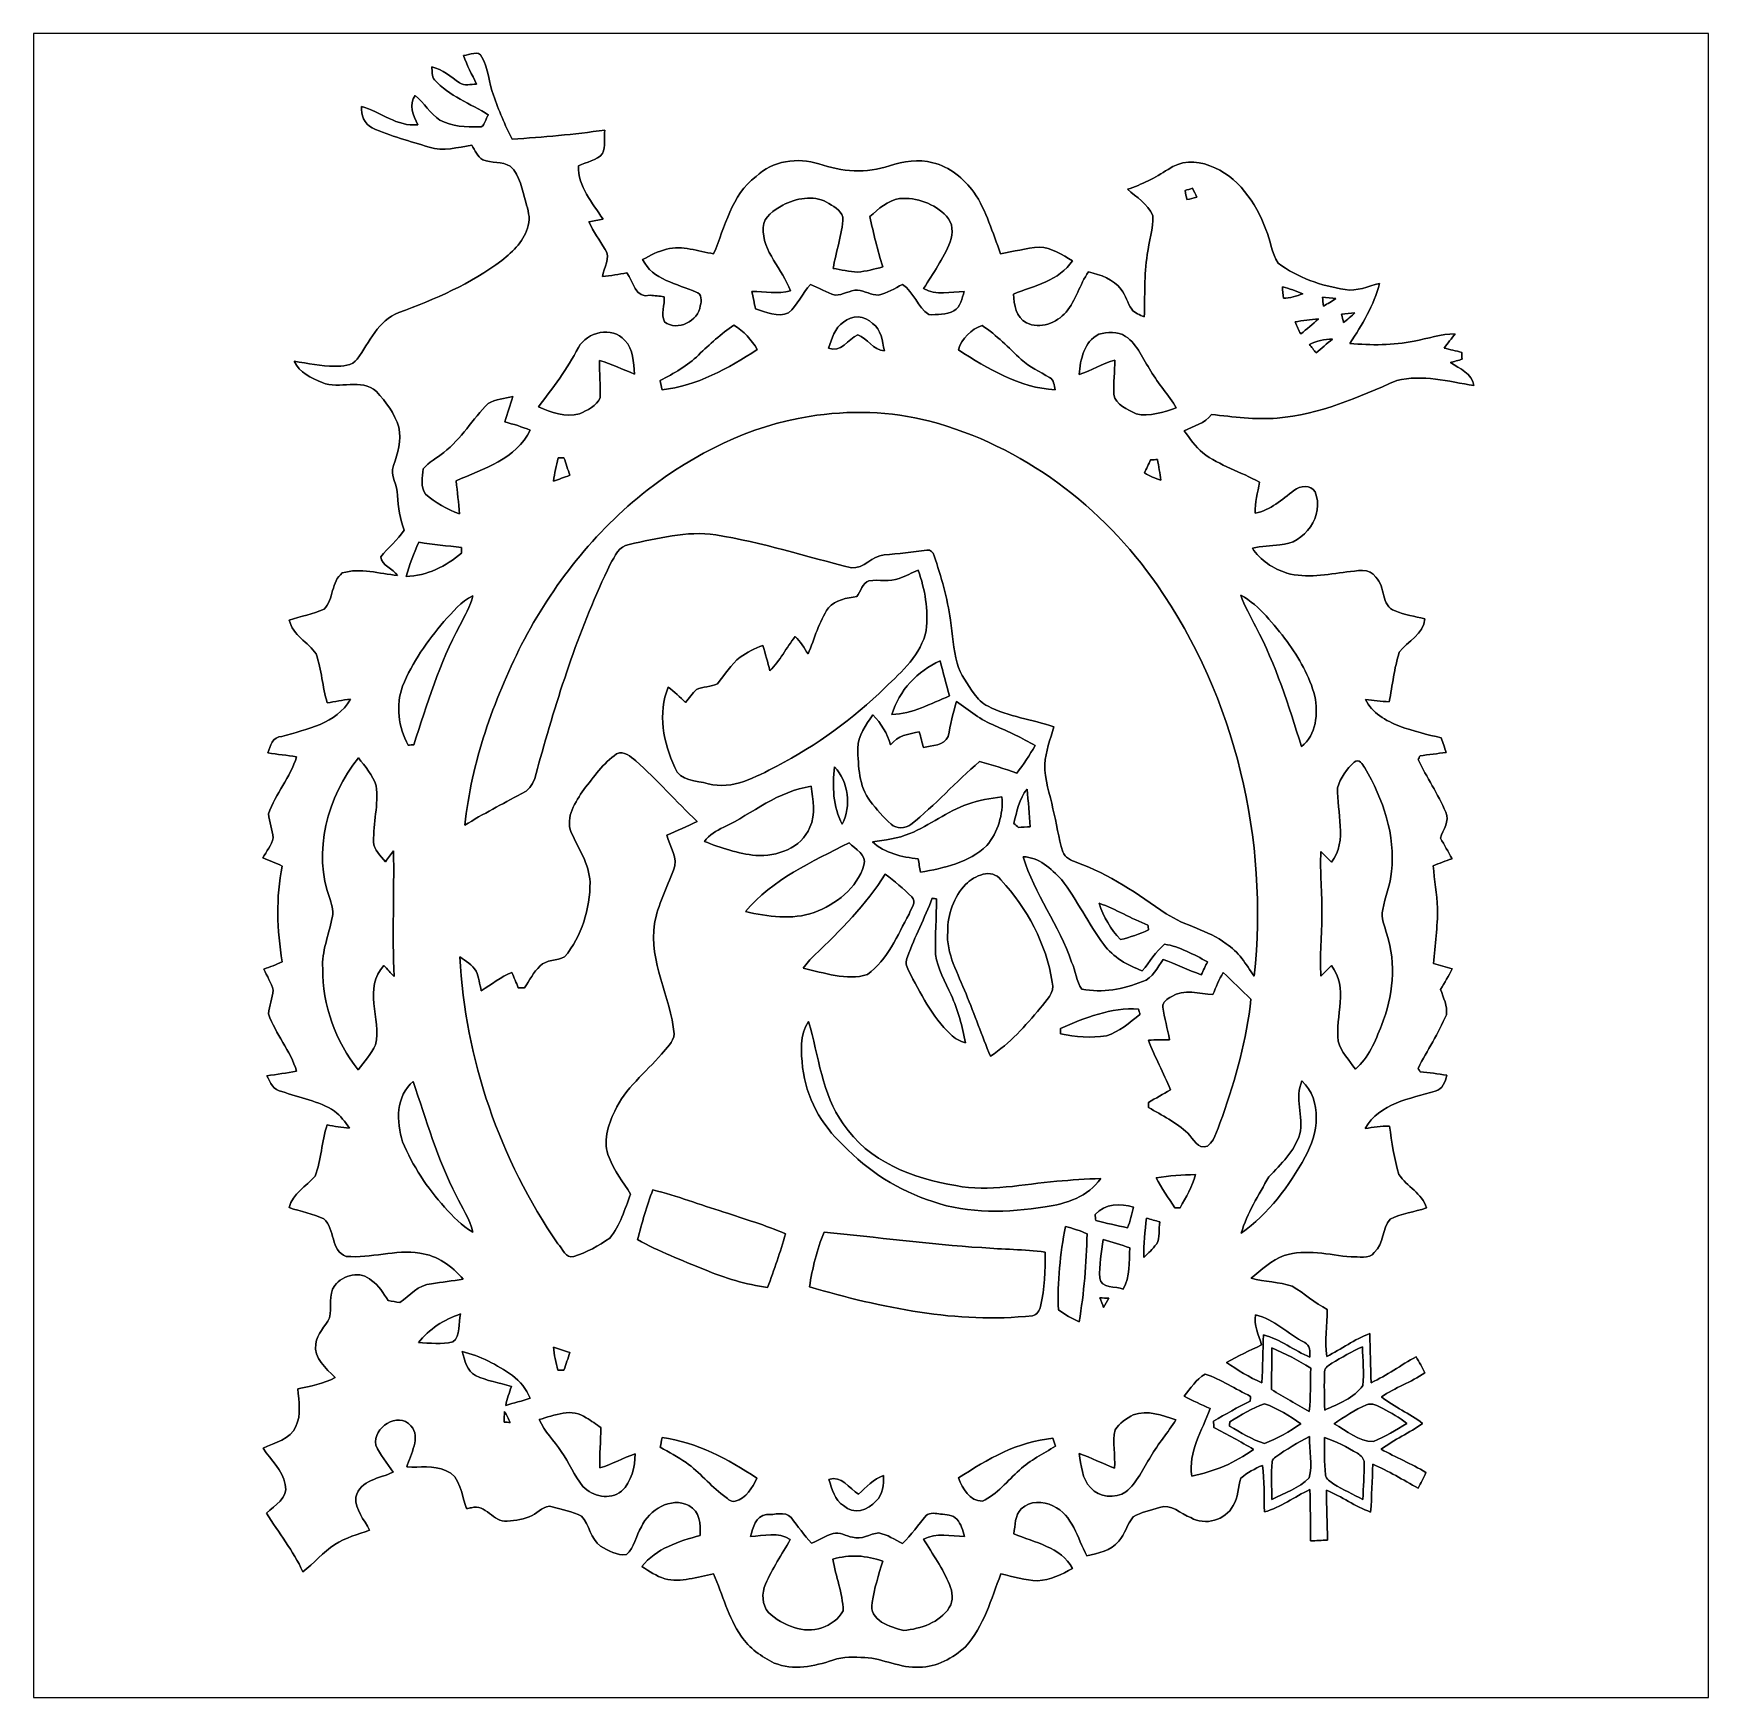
# Model space of a CAD drawing. Header units: centimetres. Extents: x -16.8 to 16.8, y -16.7 to 16.7.
import ezdxf

# ---------------------------------------------------------------- set-up
doc = ezdxf.new("R2010")
doc.units = ezdxf.units.CM
doc.header["$MEASUREMENT"] = 0
doc.layers.add('Layer 1', color=7, linetype='Continuous')

msp = doc.modelspace()

# ---------------------------------------------------------------- linework, layer by layer
at = {"layer": 'Layer 1', "color": 7}
for points, knots in [([(-16.77458, 16.66875), (-16.77458, 16.66875), (16.77458, 16.66875), (16.77458, 16.66875), (16.77458, 16.66875), (16.77458, 16.66875), (16.77458, -16.66875), (16.77458, -16.66875), (16.77458, -16.66875), (16.77458, -16.66875), (-16.77458, -16.66875), (-16.77458, -16.66875), (-16.77458, -16.66875), (-16.77458, -16.66875), (-16.77458, 16.66875), (-16.77458, 16.66875), (-16.77458, 16.66875), (-16.77458, 16.66875), (-16.77458, 16.66875), (-16.77458, 16.66875)], [0, 0, 0, 0, 0.16666667, 0.16666667, 0.16666667, 0.16666667, 0.33333333, 0.33333333, 0.33333333, 0.33333333, 0.5, 0.5, 0.5, 0.5, 0.66666667, 0.66666667, 0.66666667, 0.66666667, 1, 1, 1, 1]), ([(-8.1594, 16.22848), (-8.09554, 16.02881), (-7.99148, 15.84607), (-7.90363, 15.65663), (-7.90363, 15.65663), (-8.01511, 15.65416), (-8.14035, 15.61112), (-8.23877, 15.67956), (-8.23877, 15.67956), (-8.42151, 15.79245), (-8.57744, 15.95473), (-8.79687, 15.99812), (-8.79687, 15.99812), (-8.78628, 15.91275), (-8.80216, 15.81256), (-8.74219, 15.742), (-8.74219, 15.742), (-8.44832, 15.41286), (-8.02181, 15.26752), (-7.65916, 15.03433), (-7.65916, 15.03433), (-7.73077, 14.98565), (-7.72301, 14.78315), (-7.84825, 14.79726), (-7.84825, 14.79726), (-8.11248, 14.7895), (-8.39611, 14.80467), (-8.63283, 14.93414), (-8.63283, 14.93414), (-8.82579, 15.0682), (-8.9535, 15.27246), (-9.12742, 15.42874), (-9.12742, 15.42874), (-9.27382, 15.24776), (-9.16093, 15.02269), (-9.07556, 14.84101), (-9.07556, 14.84101), (-9.49008, 14.78986), (-9.82274, 15.10947), (-10.20621, 15.20649), (-10.20621, 15.20649), (-10.21609, 15.03715), (-10.14942, 14.85618), (-9.99102, 14.7761), (-9.99102, 14.7761), (-9.62307, 14.61417), (-9.23255, 14.51151), (-8.85014, 14.39086), (-8.85014, 14.39086), (-8.57144, 14.29597), (-8.27581, 14.39157), (-7.99641, 14.43073), (-7.99641, 14.43073), (-7.93291, 14.32666), (-7.88529, 14.20072), (-7.77522, 14.13757), (-7.77522, 14.13757), (-7.6006, 14.06631), (-7.39175, 14.10758), (-7.22559, 14.01022), (-7.22559, 14.01022), (-7.02169, 13.82183), (-6.98959, 13.53891), (-6.91303, 13.28773), (-6.91303, 13.28773), (-6.87493, 13.13815), (-6.81778, 12.98116), (-6.86717, 12.82524), (-6.86717, 12.82524), (-6.93103, 12.52326), (-7.16386, 12.30524), (-7.39563, 12.1218), (-7.39563, 12.1218), (-8.01441, 11.6526), (-8.73372, 11.34357), (-9.45833, 11.07722), (-9.45833, 11.07722), (-9.87354, 10.91988), (-10.04746, 10.48244), (-10.28912, 10.14624), (-10.28912, 10.14624), (-10.39283, 10.00972), (-10.58616, 9.99878), (-10.74173, 10.00407), (-10.74173, 10.00407), (-11.01549, 9.99772), (-11.28219, 10.06087), (-11.551, 10.10073), (-11.551, 10.10073), (-11.44905, 9.87637), (-11.20775, 9.76842), (-10.99397, 9.67564), (-10.99397, 9.67564), (-10.64578, 9.52571), (-10.20798, 9.779), (-9.90776, 9.49537), (-9.90776, 9.49537), (-9.71056, 9.29181), (-9.54193, 9.05263), (-9.45727, 8.77993), (-9.45727, 8.77993), (-9.40259, 8.51923), (-9.47808, 8.25712), (-9.56275, 8.01158), (-9.56275, 8.01158), (-9.64389, 7.81121), (-9.47244, 7.61753), (-9.48408, 7.41398), (-9.48408, 7.41398), (-9.47773, 7.17585), (-9.42869, 6.94161), (-9.35214, 6.71618), (-9.35214, 6.71618), (-9.48478, 6.51827), (-9.67176, 6.36693), (-9.81922, 6.18208), (-9.81922, 6.18208), (-9.79488, 6.01239), (-9.58144, 5.94184), (-9.48196, 5.81166), (-9.48196, 5.81166), (-9.84638, 5.84024), (-10.22773, 5.97676), (-10.58898, 5.86105), (-10.58898, 5.86105), (-10.81758, 5.68889), (-10.7569, 5.32871), (-10.95587, 5.1368), (-10.95587, 5.1368), (-11.17918, 5.03943), (-11.42083, 4.98969), (-11.6519, 4.91455), (-11.6519, 4.91455), (-11.58593, 4.60798), (-11.27196, 4.47887), (-11.11215, 4.23757), (-11.11215, 4.23757), (-11.00808, 3.91971), (-10.98409, 3.57964), (-10.89272, 3.2572), (-10.89272, 3.2572), (-10.7382, 3.28507), (-10.58404, 3.31576), (-10.42776, 3.32987), (-10.42776, 3.32987), (-10.70751, 2.83281), (-11.30229, 2.73614), (-11.79795, 2.58374), (-11.79795, 2.58374), (-11.98527, 2.58445), (-12.03643, 2.39254), (-12.07946, 2.25425), (-12.07946, 2.25425), (-11.88826, 2.2292), (-11.6967, 2.20416), (-11.50514, 2.17911), (-11.50514, 2.17911), (-11.62438, 1.76636), (-11.92918, 1.43827), (-12.06676, 1.03364), (-12.06676, 1.03364), (-12.05548, 0.8703), (-11.99092, 0.71543), (-11.97504, 0.5528), (-11.97504, 0.5528), (-12.00644, 0.40464), (-12.10945, 0.28328), (-12.18212, 0.15275), (-12.18212, 0.15275), (-12.05265, 0.09984), (-11.92142, 0.05009), (-11.79477, -0.01058), (-11.79477, -0.01058), (-11.91966, -0.64629), (-11.89778, -1.29505), (-11.79477, -1.93181), (-11.79477, -1.93181), (-11.91401, -1.98649), (-12.03819, -2.02953), (-12.16131, -2.07469), (-12.16131, -2.07469), (-12.09993, -2.2158), (-12.00926, -2.34738), (-11.97363, -2.49873), (-11.97363, -2.49873), (-11.98386, -2.65994), (-12.05759, -2.81129), (-12.06712, -2.97427), (-12.06712, -2.97427), (-11.92742, -3.37926), (-11.62403, -3.7084), (-11.50408, -4.12256), (-11.50408, -4.12256), (-11.70199, -4.15643), (-11.90025, -4.18606), (-12.09922, -4.21322), (-12.09922, -4.21322), (-12.03607, -4.34516), (-11.96799, -4.50815), (-11.7983, -4.52614), (-11.7983, -4.52614), (-11.44799, -4.66196), (-11.06029, -4.70817), (-10.74385, -4.92337), (-10.74385, -4.92337), (-10.62355, -5.01368), (-10.53536, -5.13891), (-10.44822, -5.26027), (-10.44822, -5.26027), (-10.5985, -5.2518), (-10.74667, -5.22358), (-10.89484, -5.19853), (-10.89484, -5.19853), (-11.00702, -5.53261), (-11.00384, -5.89774), (-11.13402, -6.22441), (-11.13402, -6.22441), (-11.3097, -6.43079), (-11.59051, -6.56484), (-11.65154, -6.85482), (-11.65154, -6.85482), (-11.42083, -6.92997), (-11.17918, -6.979), (-10.95657, -7.07778), (-10.95657, -7.07778), (-10.73185, -7.27992), (-10.82993, -7.72125), (-10.50996, -7.83026), (-10.50996, -7.83026), (-10.01677, -7.87435), (-9.52923, -7.68914), (-9.03464, -7.76605), (-9.03464, -7.76605), (-8.69103, -7.81614), (-8.38412, -8.0204), (-8.16998, -8.28922), (-8.16998, -8.28922), (-8.38059, -8.32379), (-8.59296, -8.34531), (-8.80286, -8.38341), (-8.80286, -8.38341), (-9.06604, -8.39364), (-9.2396, -8.61272), (-9.43645, -8.75736), (-9.43645, -8.75736), (-9.51406, -8.74324), (-9.59132, -8.73019), (-9.66858, -8.71749), (-9.66858, -8.71749), (-9.77018, -8.57426), (-9.85097, -8.40881), (-10.00478, -8.31286), (-10.00478, -8.31286), (-10.21856, -8.11389), (-10.57663, -8.19432), (-10.74103, -8.41587), (-10.74103, -8.41587), (-10.88249, -8.60531), (-10.78794, -8.85049), (-10.84615, -9.06321), (-10.84615, -9.06321), (-10.928, -9.24101), (-11.10439, -9.37789), (-11.12026, -9.58286), (-11.12026, -9.58286), (-11.16542, -9.87425), (-10.91494, -10.07181), (-10.73432, -10.25666), (-10.73432, -10.25666), (-10.96257, -10.38966), (-11.22645, -10.42423), (-11.47833, -10.48738), (-11.47833, -10.48738), (-11.45999, -10.73503), (-11.40883, -11.00384), (-11.51784, -11.23632), (-11.51784, -11.23632), (-11.6265, -11.50479), (-11.94153, -11.55947), (-12.17613, -11.67553), (-12.17613, -11.67553), (-12.02796, -11.91542), (-11.77819, -12.11157), (-11.73127, -12.4012), (-11.73127, -12.4012), (-11.67095, -12.67954), (-11.93906, -12.81748), (-12.10592, -12.97623), (-12.10592, -12.97623), (-11.86921, -13.36992), (-11.56794, -13.72411), (-11.38167, -14.14851), (-11.38167, -14.14851), (-11.15378, -13.98341), (-10.97809, -13.75445), (-10.7375, -13.60593), (-10.7375, -13.60593), (-10.52865, -13.45988), (-10.27677, -13.40379), (-10.04182, -13.3156), (-10.04182, -13.3156), (-10.14942, -13.10287), (-10.33815, -12.90637), (-10.31804, -12.65273), (-10.31804, -12.65273), (-10.23267, -12.30736), (-9.8358, -12.28302), (-9.57086, -12.15319), (-9.57086, -12.15319), (-9.69116, -11.97645), (-9.83086, -11.80783), (-9.91658, -11.61133), (-9.91658, -11.61133), (-9.98573, -11.26243), (-9.47526, -10.92906), (-9.21385, -11.22433), (-9.21385, -11.22433), (-9.00536, -11.46246), (-9.23043, -11.79019), (-9.29534, -12.04948), (-9.29534, -12.04948), (-9.03711, -12.065), (-8.76194, -12.01103), (-8.51923, -12.11792), (-8.51923, -12.11792), (-8.2102, -12.23504), (-8.20667, -12.6238), (-8.09872, -12.88415), (-8.09872, -12.88415), (-8.07473, -12.87992), (-8.02746, -12.87145), (-8.00347, -12.86722), (-8.00347, -12.86722), (-7.72019, -12.7822), (-7.56426, -13.16284), (-7.28768, -13.13709), (-7.28768, -13.13709), (-7.11694, -13.12263), (-6.94231, -13.09723), (-6.78533, -13.02561), (-6.78533, -13.02561), (-6.65692, -12.95788), (-6.54473, -12.80336), (-6.38351, -12.8457), (-6.38351, -12.8457), (-6.18631, -12.89932), (-5.98346, -12.94765), (-5.7979, -13.03373), (-5.7979, -13.03373), (-5.63386, -13.20659), (-5.62504, -13.49481), (-5.41479, -13.63416), (-5.41479, -13.63416), (-5.25851, -13.72588), (-5.08847, -13.82748), (-4.89832, -13.80596), (-4.89832, -13.80596), (-4.73181, -13.66344), (-4.71311, -13.42672), (-4.59952, -13.24892), (-4.59952, -13.24892), (-4.445, -12.9099), (-4.01073, -12.64003), (-3.64984, -12.82206), (-3.64984, -12.82206), (-3.42547, -12.93812), (-3.41207, -13.20094), (-3.42336, -13.42037), (-3.42336, -13.42037), (-3.85092, -13.54279), (-4.30213, -13.68037), (-4.58964, -14.04726), (-4.58964, -14.04726), (-4.44147, -14.13404), (-4.29895, -14.23952), (-4.13173, -14.28821), (-4.13173, -14.28821), (-3.804, -14.37605), (-3.47733, -14.24623), (-3.15454, -14.19296), (-3.15454, -14.19296), (-2.96616, -14.60676), (-2.86314, -15.06361), (-2.59891, -15.44038), (-2.59891, -15.44038), (-2.43805, -15.68203), (-2.19322, -15.85066), (-1.9364, -15.97801), (-1.9364, -15.97801), (-1.55787, -16.13041), (-1.13489, -16.0468), (-0.76129, -15.9198), (-0.76129, -15.9198), (-0.55668, -15.84995), (-0.33761, -15.85771), (-0.12453, -15.86724), (-0.12453, -15.86724), (0.24765, -15.88523), (0.59126, -16.09055), (0.96873, -16.06056), (0.96873, -16.06056), (1.31939, -16.06515), (1.63936, -15.87888), (1.8923, -15.65028), (1.8923, -15.65028), (2.26413, -15.24247), (2.40277, -14.69425), (2.60174, -14.19401), (2.60174, -14.19401), (2.84551, -14.24481), (3.08716, -14.31819), (3.33798, -14.32807), (3.33798, -14.32807), (3.59128, -14.31819), (3.82094, -14.20142), (4.03789, -14.08183), (4.03789, -14.08183), (3.80259, -13.6465), (3.27413, -13.57101), (2.86068, -13.38792), (2.86068, -13.38792), (2.8889, -13.21717), (2.88043, -13.01997), (3.0099, -12.88768), (3.0099, -12.88768), (3.18241, -12.72787), (3.44487, -12.72364), (3.64455, -12.83088), (3.64455, -12.83088), (4.04636, -13.01186), (4.13068, -13.47646), (4.32223, -13.82818), (4.32223, -13.82818), (4.54942, -13.77809), (4.80907, -13.73046), (4.96288, -13.53608), (4.96288, -13.53608), (5.08952, -13.39321), (5.12551, -13.19248), (5.25216, -13.05066), (5.25216, -13.05066), (5.40879, -12.94694), (5.60246, -12.92084), (5.77815, -12.86122), (5.77815, -12.86122), (6.01098, -12.77514), (6.20148, -12.99457), (6.40644, -13.06512), (6.40644, -13.06512), (6.6869, -13.23234), (7.10353, -13.11663), (7.25205, -12.82524), (7.25205, -12.82524), (7.37023, -12.66331), (7.34095, -12.45023), (7.4108, -12.27208), (7.4108, -12.27208), (7.53604, -12.16131), (7.68914, -12.08476), (7.8419, -12.01808), (7.8419, -12.01808), (7.88599, -12.32747), (7.86694, -12.64003), (7.87894, -12.95153), (7.87894, -12.95153), (8.20737, -12.85769), (8.48289, -12.64885), (8.78805, -12.50386), (8.78805, -12.50386), (8.80427, -12.84605), (8.8011, -13.18895), (8.80427, -13.53256), (8.80427, -13.53256), (8.91857, -13.52691), (9.03005, -13.51809), (9.14576, -13.51421), (9.14576, -13.51421), (9.13589, -13.18119), (9.12424, -12.84817), (9.12495, -12.51514), (9.12495, -12.51514), (9.42693, -12.64461), (9.6968, -12.84041), (10.00654, -12.95435), (10.00654, -12.95435), (10.03018, -12.63368), (10.039, -12.31265), (10.04923, -11.99197), (10.04923, -11.99197), (10.36355, -12.13062), (10.65847, -12.30771), (10.95798, -12.47493), (10.95798, -12.47493), (11.01619, -12.37227), (11.0684, -12.26679), (11.11391, -12.15813), (11.11391, -12.15813), (10.82252, -11.98915), (10.51242, -11.8558), (10.21715, -11.69458), (10.21715, -11.69458), (10.48032, -11.5002), (10.78301, -11.36791), (11.04935, -11.17776), (11.04935, -11.17776), (10.789, -10.97739), (10.48103, -10.84968), (10.22315, -10.64683), (10.22315, -10.64683), (10.49761, -10.4588), (10.81828, -10.35121), (11.09416, -10.1667), (11.09416, -10.1667), (11.04371, -10.05346), (10.97774, -9.94939), (10.91847, -9.8425), (10.91847, -9.8425), (10.61579, -10.01007), (10.33251, -10.21221), (10.01995, -10.36285), (10.01995, -10.36285), (10.00372, -10.03441), (9.99843, -9.70562), (9.99031, -9.37754), (9.99031, -9.37754), (9.68587, -9.49501), (9.41811, -9.68622), (9.12989, -9.8365), (9.12989, -9.8365), (9.07662, -9.525), (9.13694, -9.20785), (9.13941, -8.89494), (9.13941, -8.89494), (8.88753, -8.76723), (8.68292, -8.56968), (8.43844, -8.43104), (8.43844, -8.43104), (8.17174, -8.33967), (7.88635, -8.33931), (7.61506, -8.27017), (7.61506, -8.27017), (7.81579, -8.09554), (8.02252, -7.91034), (8.27546, -7.8165), (8.27546, -7.8165), (8.71361, -7.67045), (9.17116, -7.80486), (9.61531, -7.84119), (9.61531, -7.84119), (9.76418, -7.82461), (9.97303, -7.89834), (10.08027, -7.75194), (10.08027, -7.75194), (10.27677, -7.57837), (10.22985, -7.26793), (10.40165, -7.08625), (10.40165, -7.08625), (10.62214, -6.96136), (10.88672, -6.94514), (11.12379, -6.86082), (11.12379, -6.86082), (11.04406, -6.56167), (10.72974, -6.43572), (10.57451, -6.18843), (10.57451, -6.18843), (10.47291, -5.8741), (10.43764, -5.54426), (10.38225, -5.22005), (10.38225, -5.22005), (10.22032, -5.22146), (10.06087, -5.25004), (9.90036, -5.26591), (9.90036, -5.26591), (10.18328, -4.76638), (10.79747, -4.66937), (11.30229, -4.52261), (11.30229, -4.52261), (11.44834, -4.48451), (11.50302, -4.33211), (11.53619, -4.20123), (11.53619, -4.20123), (11.35768, -4.17477), (11.17917, -4.15043), (11.00032, -4.13068), (11.00032, -4.13068), (10.98938, -4.11409), (10.96751, -4.08093), (10.95692, -4.06435), (10.95692, -4.06435), (11.13966, -3.70276), (11.37003, -3.36515), (11.52384, -2.98909), (11.52384, -2.98909), (11.55594, -2.81129), (11.45963, -2.64936), (11.40954, -2.48532), (11.40954, -2.48532), (11.48715, -2.34668), (11.57076, -2.21156), (11.64308, -2.06975), (11.64308, -2.06975), (11.51714, -2.03376), (11.39119, -2.00166), (11.26631, -1.96427), (11.26631, -1.96427), (11.29312, -1.5942), (11.35062, -1.22555), (11.34886, -0.85372), (11.34886, -0.85372), (11.32911, -0.57115), (11.28571, -0.29069), (11.26172, -0.00882), (11.26172, -0.00882), (11.38449, 0.04621), (11.51079, 0.09137), (11.63779, 0.13688), (11.63779, 0.13688), (11.563, 0.27552), (11.48256, 0.41099), (11.40707, 0.54857), (11.40707, 0.54857), (11.4554, 0.71543), (11.59898, 0.89147), (11.51361, 1.06998), (11.51361, 1.06998), (11.35415, 1.43404), (11.13155, 1.76601), (10.95834, 2.12337), (10.95834, 2.12337), (10.96821, 2.14171), (10.98726, 2.17876), (10.99714, 2.1971), (10.99714, 2.1971), (11.17106, 2.21968), (11.34498, 2.2419), (11.51961, 2.26378), (11.51961, 2.26378), (11.48997, 2.3622), (11.45611, 2.45921), (11.42259, 2.55552), (11.42259, 2.55552), (11.14213, 2.62537), (10.85921, 2.69134), (10.58757, 2.79012), (10.58757, 2.79012), (10.31699, 2.90054), (10.03335, 3.05223), (9.90247, 3.3274), (9.90247, 3.3274), (10.06122, 3.31294), (10.21927, 3.28542), (10.37907, 3.28154), (10.37907, 3.28154), (10.4461, 3.61174), (10.47715, 3.95252), (10.58192, 4.2732), (10.58192, 4.2732), (10.74526, 4.49968), (11.07828, 4.62809), (11.09063, 4.94453), (11.09063, 4.94453), (10.89166, 4.99392), (10.68423, 5.01756), (10.4962, 5.10187), (10.4962, 5.10187), (10.20798, 5.19606), (10.30817, 5.58553), (10.11379, 5.77532), (10.11379, 5.77532), (9.98467, 5.97923), (9.72502, 5.8928), (9.53135, 5.88398), (9.53135, 5.88398), (9.13589, 5.82824), (8.72349, 5.75028), (8.32944, 5.85611), (8.32944, 5.85611), (8.05921, 5.95207), (7.78898, 6.10658), (7.64081, 6.36058), (7.64081, 6.36058), (7.82179, 6.39339), (8.00488, 6.40468), (8.18797, 6.42691), (8.18797, 6.42691), (8.68539, 6.43396), (9.08685, 7.02063), (8.89459, 7.48418), (8.89459, 7.48418), (8.80921, 7.63976), (8.5919, 7.60871), (8.4709, 7.5117), (8.4709, 7.5117), (8.23207, 7.33566), (8.00206, 7.11341), (7.69761, 7.06155), (7.69761, 7.06155), (7.68068, 7.26969), (7.75123, 7.47395), (7.77875, 7.67856), (7.77875, 7.67856), (7.40833, 7.89093), (6.98712, 8.00664), (6.64351, 8.2677), (6.64351, 8.2677), (6.4964, 8.39399), (6.38351, 8.55345), (6.27168, 8.71044), (6.27168, 8.71044), (6.46112, 8.80463), (6.6929, 8.85296), (6.81919, 9.03605), (6.81919, 9.03605), (7.25629, 8.98807), (7.69549, 8.92669), (8.13682, 8.96444), (8.13682, 8.96444), (8.97961, 9.03429), (9.76701, 9.37966), (10.53077, 9.71938), (10.53077, 9.71938), (11.0423, 9.8365), (11.56935, 9.70174), (12.07629, 9.61319), (12.07629, 9.61319), (12.03325, 9.85943), (11.79301, 9.95468), (11.60604, 10.07427), (11.60604, 10.07427), (11.66389, 10.09121), (11.77996, 10.12472), (11.83781, 10.1413), (11.83781, 10.1413), (11.83605, 10.18787), (11.83428, 10.23444), (11.83322, 10.28065), (11.83322, 10.28065), (11.71434, 10.30958), (11.59581, 10.33745), (11.47727, 10.36567), (11.47727, 10.36567), (11.55136, 10.46233), (11.62897, 10.55652), (11.70164, 10.65459), (11.70164, 10.65459), (11.42012, 10.64683), (11.15236, 10.55546), (10.8779, 10.50502), (10.8779, 10.50502), (10.45457, 10.42106), (10.01889, 10.41859), (9.59097, 10.46127), (9.59097, 10.46127), (9.84144, 10.8331), (10.07533, 11.22151), (10.18364, 11.66213), (10.18364, 11.66213), (9.95786, 11.60498), (9.7342, 11.49421), (9.49607, 11.53971), (9.49607, 11.53971), (9.01947, 11.61309), (8.54181, 11.77643), (8.15269, 12.06747), (8.15269, 12.06747), (8.02252, 12.27032), (8.00488, 12.52255), (7.91139, 12.74304), (7.91139, 12.74304), (7.70326, 13.27856), (7.35259, 13.8176), (6.78603, 14.01833), (6.78603, 14.01833), (6.51616, 14.13016), (6.19054, 14.11958), (5.94924, 13.94531), (5.94924, 13.94531), (5.69383, 13.78021), (5.42396, 13.64121), (5.13433, 13.54667), (5.13433, 13.54667), (5.32412, 13.39462), (5.53649, 13.25069), (5.64691, 13.02491), (5.64691, 13.02491), (5.65079, 12.75856), (5.56824, 12.50244), (5.53438, 12.24033), (5.53438, 12.24033), (5.46453, 11.82758), (5.49028, 11.40742), (5.47299, 10.99079), (5.47299, 10.99079), (5.38515, 11.03313), (5.28355, 11.06346), (5.22111, 11.14319), (5.22111, 11.14319), (5.13715, 11.26737), (5.10328, 11.41942), (5.01191, 11.54007), (5.01191, 11.54007), (4.85563, 11.74962), (4.5974, 11.83252), (4.35575, 11.89461), (4.35575, 11.89461), (4.17865, 11.6399), (4.11021, 11.32346), (3.90772, 11.08498), (3.90772, 11.08498), (3.71546, 10.87508), (3.38667, 10.73115), (3.11291, 10.87332), (3.11291, 10.87332), (2.90407, 10.97809), (2.86844, 11.23844), (2.85115, 11.44517), (2.85115, 11.44517), (3.26743, 11.61909), (3.77296, 11.71116), (4.03578, 12.11721), (4.03578, 12.11721), (3.8294, 12.23857), (3.61421, 12.37509), (3.36938, 12.38956), (3.36938, 12.38956), (3.10797, 12.37051), (2.85397, 12.29677), (2.59574, 12.25656), (2.59574, 12.25656), (2.43558, 12.67495), (2.31422, 13.11487), (2.06128, 13.48987), (2.06128, 13.48987), (1.85737, 13.76362), (1.57798, 14.00246), (1.23825, 14.07936), (1.23825, 14.07936), (0.95074, 14.15909), (0.64982, 14.1097), (0.37112, 14.02009), (0.37112, 14.02009), (-0.08573, 13.86134), (-0.59126, 13.89909), (-1.04352, 14.05608), (-1.04352, 14.05608), (-1.46756, 14.19507), (-1.97485, 14.11852), (-2.30293, 13.80349), (-2.30293, 13.80349), (-2.79753, 13.43166), (-2.91994, 12.79278), (-3.15242, 12.25585), (-3.15242, 12.25585), (-3.46357, 12.29889), (-3.77825, 12.43471), (-4.09328, 12.34511), (-4.09328, 12.34511), (-4.26649, 12.31406), (-4.41784, 12.2174), (-4.57341, 12.14155), (-4.57341, 12.14155), (-4.37762, 11.73339), (-3.87668, 11.65225), (-3.50273, 11.4875), (-3.50273, 11.4875), (-3.39408, 11.45469), (-3.37996, 11.30582), (-3.41948, 11.21586), (-3.41948, 11.21586), (-3.45652, 10.90224), (-3.87668, 10.69622), (-4.13667, 10.89025), (-4.13667, 10.89025), (-4.21428, 11.043), (-4.12291, 11.23386), (-4.14479, 11.39507), (-4.14479, 11.39507), (-4.23792, 11.40813), (-4.33176, 11.41448), (-4.42524, 11.4233), (-4.42524, 11.4233), (-4.72334, 11.35274), (-4.76321, 11.70305), (-4.88809, 11.87132), (-4.88809, 11.87132), (-5.05107, 11.84416), (-5.21441, 11.81664), (-5.37845, 11.79724), (-5.37845, 11.79724), (-5.35481, 11.97575), (-5.20383, 12.17542), (-5.32624, 12.34405), (-5.32624, 12.34405), (-5.43772, 12.52467), (-5.55907, 12.69965), (-5.64974, 12.89226), (-5.64974, 12.89226), (-5.5559, 12.91202), (-5.46171, 12.93142), (-5.36716, 12.95012), (-5.36716, 12.95012), (-5.58377, 13.2782), (-5.87199, 13.59747), (-5.86034, 14.01833), (-5.86034, 14.01833), (-5.69701, 14.09277), (-5.49698, 14.12028), (-5.37457, 14.26175), (-5.37457, 14.26175), (-5.30825, 14.40674), (-5.35728, 14.58136), (-5.33153, 14.73482), (-5.33153, 14.73482), (-5.94678, 14.64381), (-6.56661, 14.59301), (-7.18714, 14.55208), (-7.18714, 14.55208), (-7.33531, 14.83536), (-7.45525, 15.13276), (-7.5632, 15.43332), (-7.5632, 15.43332), (-7.65069, 15.68415), (-7.66657, 15.96143), (-7.79427, 16.19709), (-7.79427, 16.19709), (-7.86059, 16.34419), (-8.03698, 16.23307), (-8.1594, 16.22848)], [0, 0, 0, 0, 0.00429185, 0.00429185, 0.00429185, 0.00429185, 0.00858369, 0.00858369, 0.00858369, 0.00858369, 0.01287554, 0.01287554, 0.01287554, 0.01287554, 0.01716738, 0.01716738, 0.01716738, 0.01716738, 0.02145923, 0.02145923, 0.02145923, 0.02145923, 0.02575107, 0.02575107, 0.02575107, 0.02575107, 0.03004292, 0.03004292, 0.03004292, 0.03004292, 0.03433476, 0.03433476, 0.03433476, 0.03433476, 0.03862661, 0.03862661, 0.03862661, 0.03862661, 0.04291845, 0.04291845, 0.04291845, 0.04291845, 0.0472103, 0.0472103, 0.0472103, 0.0472103, 0.05150215, 0.05150215, 0.05150215, 0.05150215, 0.05579399, 0.05579399, 0.05579399, 0.05579399, 0.06008584, 0.06008584, 0.06008584, 0.06008584, 0.06437768, 0.06437768, 0.06437768, 0.06437768, 0.06866953, 0.06866953, 0.06866953, 0.06866953, 0.07296137, 0.07296137, 0.07296137, 0.07296137, 0.07725322, 0.07725322, 0.07725322, 0.07725322, 0.08154506, 0.08154506, 0.08154506, 0.08154506, 0.08583691, 0.08583691, 0.08583691, 0.08583691, 0.09012876, 0.09012876, 0.09012876, 0.09012876, 0.0944206, 0.0944206, 0.0944206, 0.0944206, 0.09871245, 0.09871245, 0.09871245, 0.09871245, 0.10300429, 0.10300429, 0.10300429, 0.10300429, 0.10729614, 0.10729614, 0.10729614, 0.10729614, 0.11158798, 0.11158798, 0.11158798, 0.11158798, 0.11587983, 0.11587983, 0.11587983, 0.11587983, 0.12017167, 0.12017167, 0.12017167, 0.12017167, 0.12446352, 0.12446352, 0.12446352, 0.12446352, 0.12875536, 0.12875536, 0.12875536, 0.12875536, 0.13304721, 0.13304721, 0.13304721, 0.13304721, 0.13733906, 0.13733906, 0.13733906, 0.13733906, 0.1416309, 0.1416309, 0.1416309, 0.1416309, 0.14592275, 0.14592275, 0.14592275, 0.14592275, 0.15021459, 0.15021459, 0.15021459, 0.15021459, 0.15450644, 0.15450644, 0.15450644, 0.15450644, 0.15879828, 0.15879828, 0.15879828, 0.15879828, 0.16309013, 0.16309013, 0.16309013, 0.16309013, 0.16738197, 0.16738197, 0.16738197, 0.16738197, 0.17167382, 0.17167382, 0.17167382, 0.17167382, 0.17596567, 0.17596567, 0.17596567, 0.17596567, 0.18025751, 0.18025751, 0.18025751, 0.18025751, 0.18454936, 0.18454936, 0.18454936, 0.18454936, 0.1888412, 0.1888412, 0.1888412, 0.1888412, 0.19313305, 0.19313305, 0.19313305, 0.19313305, 0.19742489, 0.19742489, 0.19742489, 0.19742489, 0.20171674, 0.20171674, 0.20171674, 0.20171674, 0.20600858, 0.20600858, 0.20600858, 0.20600858, 0.21030043, 0.21030043, 0.21030043, 0.21030043, 0.21459227, 0.21459227, 0.21459227, 0.21459227, 0.21888412, 0.21888412, 0.21888412, 0.21888412, 0.22317597, 0.22317597, 0.22317597, 0.22317597, 0.22746781, 0.22746781, 0.22746781, 0.22746781, 0.23175966, 0.23175966, 0.23175966, 0.23175966, 0.2360515, 0.2360515, 0.2360515, 0.2360515, 0.24034335, 0.24034335, 0.24034335, 0.24034335, 0.24463519, 0.24463519, 0.24463519, 0.24463519, 0.24892704, 0.24892704, 0.24892704, 0.24892704, 0.25321888, 0.25321888, 0.25321888, 0.25321888, 0.25751073, 0.25751073, 0.25751073, 0.25751073, 0.26180258, 0.26180258, 0.26180258, 0.26180258, 0.26609442, 0.26609442, 0.26609442, 0.26609442, 0.27038627, 0.27038627, 0.27038627, 0.27038627, 0.27467811, 0.27467811, 0.27467811, 0.27467811, 0.27896996, 0.27896996, 0.27896996, 0.27896996, 0.2832618, 0.2832618, 0.2832618, 0.2832618, 0.28755365, 0.28755365, 0.28755365, 0.28755365, 0.29184549, 0.29184549, 0.29184549, 0.29184549, 0.29613734, 0.29613734, 0.29613734, 0.29613734, 0.30042918, 0.30042918, 0.30042918, 0.30042918, 0.30472103, 0.30472103, 0.30472103, 0.30472103, 0.30901288, 0.30901288, 0.30901288, 0.30901288, 0.31330472, 0.31330472, 0.31330472, 0.31330472, 0.31759657, 0.31759657, 0.31759657, 0.31759657, 0.32188841, 0.32188841, 0.32188841, 0.32188841, 0.32618026, 0.32618026, 0.32618026, 0.32618026, 0.3304721, 0.3304721, 0.3304721, 0.3304721, 0.33476395, 0.33476395, 0.33476395, 0.33476395, 0.33905579, 0.33905579, 0.33905579, 0.33905579, 0.34334764, 0.34334764, 0.34334764, 0.34334764, 0.34763948, 0.34763948, 0.34763948, 0.34763948, 0.35193133, 0.35193133, 0.35193133, 0.35193133, 0.35622318, 0.35622318, 0.35622318, 0.35622318, 0.36051502, 0.36051502, 0.36051502, 0.36051502, 0.36480687, 0.36480687, 0.36480687, 0.36480687, 0.36909871, 0.36909871, 0.36909871, 0.36909871, 0.37339056, 0.37339056, 0.37339056, 0.37339056, 0.3776824, 0.3776824, 0.3776824, 0.3776824, 0.38197425, 0.38197425, 0.38197425, 0.38197425, 0.38626609, 0.38626609, 0.38626609, 0.38626609, 0.39055794, 0.39055794, 0.39055794, 0.39055794, 0.39484979, 0.39484979, 0.39484979, 0.39484979, 0.39914163, 0.39914163, 0.39914163, 0.39914163, 0.40343348, 0.40343348, 0.40343348, 0.40343348, 0.40772532, 0.40772532, 0.40772532, 0.40772532, 0.41201717, 0.41201717, 0.41201717, 0.41201717, 0.41630901, 0.41630901, 0.41630901, 0.41630901, 0.42060086, 0.42060086, 0.42060086, 0.42060086, 0.4248927, 0.4248927, 0.4248927, 0.4248927, 0.42918455, 0.42918455, 0.42918455, 0.42918455, 0.43347639, 0.43347639, 0.43347639, 0.43347639, 0.43776824, 0.43776824, 0.43776824, 0.43776824, 0.44206009, 0.44206009, 0.44206009, 0.44206009, 0.44635193, 0.44635193, 0.44635193, 0.44635193, 0.45064378, 0.45064378, 0.45064378, 0.45064378, 0.45493562, 0.45493562, 0.45493562, 0.45493562, 0.45922747, 0.45922747, 0.45922747, 0.45922747, 0.46351931, 0.46351931, 0.46351931, 0.46351931, 0.46781116, 0.46781116, 0.46781116, 0.46781116, 0.472103, 0.472103, 0.472103, 0.472103, 0.47639485, 0.47639485, 0.47639485, 0.47639485, 0.4806867, 0.4806867, 0.4806867, 0.4806867, 0.48497854, 0.48497854, 0.48497854, 0.48497854, 0.48927039, 0.48927039, 0.48927039, 0.48927039, 0.49356223, 0.49356223, 0.49356223, 0.49356223, 0.49785408, 0.49785408, 0.49785408, 0.49785408, 0.50214592, 0.50214592, 0.50214592, 0.50214592, 0.50643777, 0.50643777, 0.50643777, 0.50643777, 0.51072961, 0.51072961, 0.51072961, 0.51072961, 0.51502146, 0.51502146, 0.51502146, 0.51502146, 0.5193133, 0.5193133, 0.5193133, 0.5193133, 0.52360515, 0.52360515, 0.52360515, 0.52360515, 0.527897, 0.527897, 0.527897, 0.527897, 0.53218884, 0.53218884, 0.53218884, 0.53218884, 0.53648069, 0.53648069, 0.53648069, 0.53648069, 0.54077253, 0.54077253, 0.54077253, 0.54077253, 0.54506438, 0.54506438, 0.54506438, 0.54506438, 0.54935622, 0.54935622, 0.54935622, 0.54935622, 0.55364807, 0.55364807, 0.55364807, 0.55364807, 0.55793991, 0.55793991, 0.55793991, 0.55793991, 0.56223176, 0.56223176, 0.56223176, 0.56223176, 0.56652361, 0.56652361, 0.56652361, 0.56652361, 0.57081545, 0.57081545, 0.57081545, 0.57081545, 0.5751073, 0.5751073, 0.5751073, 0.5751073, 0.57939914, 0.57939914, 0.57939914, 0.57939914, 0.58369099, 0.58369099, 0.58369099, 0.58369099, 0.58798283, 0.58798283, 0.58798283, 0.58798283, 0.59227468, 0.59227468, 0.59227468, 0.59227468, 0.59656652, 0.59656652, 0.59656652, 0.59656652, 0.60085837, 0.60085837, 0.60085837, 0.60085837, 0.60515021, 0.60515021, 0.60515021, 0.60515021, 0.60944206, 0.60944206, 0.60944206, 0.60944206, 0.61373391, 0.61373391, 0.61373391, 0.61373391, 0.61802575, 0.61802575, 0.61802575, 0.61802575, 0.6223176, 0.6223176, 0.6223176, 0.6223176, 0.62660944, 0.62660944, 0.62660944, 0.62660944, 0.63090129, 0.63090129, 0.63090129, 0.63090129, 0.63519313, 0.63519313, 0.63519313, 0.63519313, 0.63948498, 0.63948498, 0.63948498, 0.63948498, 0.64377682, 0.64377682, 0.64377682, 0.64377682, 0.64806867, 0.64806867, 0.64806867, 0.64806867, 0.65236052, 0.65236052, 0.65236052, 0.65236052, 0.65665236, 0.65665236, 0.65665236, 0.65665236, 0.66094421, 0.66094421, 0.66094421, 0.66094421, 0.66523605, 0.66523605, 0.66523605, 0.66523605, 0.6695279, 0.6695279, 0.6695279, 0.6695279, 0.67381974, 0.67381974, 0.67381974, 0.67381974, 0.67811159, 0.67811159, 0.67811159, 0.67811159, 0.68240343, 0.68240343, 0.68240343, 0.68240343, 0.68669528, 0.68669528, 0.68669528, 0.68669528, 0.69098712, 0.69098712, 0.69098712, 0.69098712, 0.69527897, 0.69527897, 0.69527897, 0.69527897, 0.69957082, 0.69957082, 0.69957082, 0.69957082, 0.70386266, 0.70386266, 0.70386266, 0.70386266, 0.70815451, 0.70815451, 0.70815451, 0.70815451, 0.71244635, 0.71244635, 0.71244635, 0.71244635, 0.7167382, 0.7167382, 0.7167382, 0.7167382, 0.72103004, 0.72103004, 0.72103004, 0.72103004, 0.72532189, 0.72532189, 0.72532189, 0.72532189, 0.72961373, 0.72961373, 0.72961373, 0.72961373, 0.73390558, 0.73390558, 0.73390558, 0.73390558, 0.73819742, 0.73819742, 0.73819742, 0.73819742, 0.74248927, 0.74248927, 0.74248927, 0.74248927, 0.74678112, 0.74678112, 0.74678112, 0.74678112, 0.75107296, 0.75107296, 0.75107296, 0.75107296, 0.75536481, 0.75536481, 0.75536481, 0.75536481, 0.75965665, 0.75965665, 0.75965665, 0.75965665, 0.7639485, 0.7639485, 0.7639485, 0.7639485, 0.76824034, 0.76824034, 0.76824034, 0.76824034, 0.77253219, 0.77253219, 0.77253219, 0.77253219, 0.77682403, 0.77682403, 0.77682403, 0.77682403, 0.78111588, 0.78111588, 0.78111588, 0.78111588, 0.78540773, 0.78540773, 0.78540773, 0.78540773, 0.78969957, 0.78969957, 0.78969957, 0.78969957, 0.79399142, 0.79399142, 0.79399142, 0.79399142, 0.79828326, 0.79828326, 0.79828326, 0.79828326, 0.80257511, 0.80257511, 0.80257511, 0.80257511, 0.80686695, 0.80686695, 0.80686695, 0.80686695, 0.8111588, 0.8111588, 0.8111588, 0.8111588, 0.81545064, 0.81545064, 0.81545064, 0.81545064, 0.81974249, 0.81974249, 0.81974249, 0.81974249, 0.82403433, 0.82403433, 0.82403433, 0.82403433, 0.82832618, 0.82832618, 0.82832618, 0.82832618, 0.83261803, 0.83261803, 0.83261803, 0.83261803, 0.83690987, 0.83690987, 0.83690987, 0.83690987, 0.84120172, 0.84120172, 0.84120172, 0.84120172, 0.84549356, 0.84549356, 0.84549356, 0.84549356, 0.84978541, 0.84978541, 0.84978541, 0.84978541, 0.85407725, 0.85407725, 0.85407725, 0.85407725, 0.8583691, 0.8583691, 0.8583691, 0.8583691, 0.86266094, 0.86266094, 0.86266094, 0.86266094, 0.86695279, 0.86695279, 0.86695279, 0.86695279, 0.87124464, 0.87124464, 0.87124464, 0.87124464, 0.87553648, 0.87553648, 0.87553648, 0.87553648, 0.87982833, 0.87982833, 0.87982833, 0.87982833, 0.88412017, 0.88412017, 0.88412017, 0.88412017, 0.88841202, 0.88841202, 0.88841202, 0.88841202, 0.89270386, 0.89270386, 0.89270386, 0.89270386, 0.89699571, 0.89699571, 0.89699571, 0.89699571, 0.90128755, 0.90128755, 0.90128755, 0.90128755, 0.9055794, 0.9055794, 0.9055794, 0.9055794, 0.90987124, 0.90987124, 0.90987124, 0.90987124, 0.91416309, 0.91416309, 0.91416309, 0.91416309, 0.91845494, 0.91845494, 0.91845494, 0.91845494, 0.92274678, 0.92274678, 0.92274678, 0.92274678, 0.92703863, 0.92703863, 0.92703863, 0.92703863, 0.93133047, 0.93133047, 0.93133047, 0.93133047, 0.93562232, 0.93562232, 0.93562232, 0.93562232, 0.93991416, 0.93991416, 0.93991416, 0.93991416, 0.94420601, 0.94420601, 0.94420601, 0.94420601, 0.94849785, 0.94849785, 0.94849785, 0.94849785, 0.9527897, 0.9527897, 0.9527897, 0.9527897, 0.95708155, 0.95708155, 0.95708155, 0.95708155, 0.96137339, 0.96137339, 0.96137339, 0.96137339, 0.96566524, 0.96566524, 0.96566524, 0.96566524, 0.96995708, 0.96995708, 0.96995708, 0.96995708, 0.97424893, 0.97424893, 0.97424893, 0.97424893, 0.97854077, 0.97854077, 0.97854077, 0.97854077, 0.98283262, 0.98283262, 0.98283262, 0.98283262, 0.98712446, 0.98712446, 0.98712446, 0.98712446, 0.99141631, 0.99141631, 0.99141631, 0.99141631, 1, 1, 1, 1]), ([(-1.76671, 13.22952), (-1.50178, 13.36675), (-1.16452, 13.43237), (-0.889, 13.29196), (-0.889, 13.29196), (-0.77117, 13.20906), (-0.6036, 13.14097), (-0.56339, 12.98716), (-0.56339, 12.98716), (-0.57326, 12.63615), (-0.70168, 12.30418), (-0.75883, 11.96022), (-0.75883, 11.96022), (-0.59549, 11.93906), (-0.43392, 11.89143), (-0.26811, 11.88755), (-0.26811, 11.88755), (-0.09737, 11.90484), (0.07056, 11.94752), (0.23566, 11.99409), (0.23566, 11.99409), (0.133, 12.32535), (0.04798, 12.66119), (-0.02117, 13.00057), (-0.02117, 13.00057), (0.15099, 13.15332), (0.33267, 13.32759), (0.57079, 13.36181), (0.57079, 13.36181), (0.91475, 13.39356), (1.27071, 13.25774), (1.5113, 13.01186), (1.5113, 13.01186), (1.64394, 12.87639), (1.64712, 12.66331), (1.58503, 12.49327), (1.58503, 12.49327), (1.45309, 12.15778), (1.24107, 11.86321), (1.05375, 11.55771), (1.05375, 11.55771), (1.30281, 11.40989), (1.59597, 11.49632), (1.86761, 11.50126), (1.86761, 11.50126), (1.82033, 11.36403), (1.79811, 11.19188), (1.66229, 11.11038), (1.66229, 11.11038), (1.50566, 11.04018), (1.32503, 11.03383), (1.15641, 11.03559), (1.15641, 11.03559), (0.93451, 11.18941), (0.86007, 11.48715), (0.63112, 11.64061), (0.63112, 11.64061), (0.47449, 11.56582), (0.32597, 11.4621), (0.15346, 11.42929), (0.15346, 11.42929), (0.00741, 11.43035), (-0.12629, 11.50655), (-0.26846, 11.52948), (-0.26846, 11.52948), (-0.42404, 11.52878), (-0.56092, 11.42506), (-0.7172, 11.42824), (-0.7172, 11.42824), (-0.89041, 11.47762), (-1.04563, 11.57464), (-1.21285, 11.64096), (-1.21285, 11.64096), (-1.3716, 11.46104), (-1.4732, 11.23244), (-1.65029, 11.06946), (-1.65029, 11.06946), (-1.86619, 10.97421), (-2.10397, 11.08604), (-2.31458, 11.15307), (-2.31458, 11.15307), (-2.33186, 11.23985), (-2.36679, 11.41377), (-2.38407, 11.50056), (-2.38407, 11.50056), (-2.12725, 11.49738), (-1.86655, 11.44552), (-1.61396, 11.51326), (-1.61396, 11.51326), (-1.76918, 11.94964), (-2.1784, 12.2936), (-2.16147, 12.78396), (-2.16147, 12.78396), (-2.14771, 13.00621), (-1.93816, 13.12651), (-1.76671, 13.22952)], [0, 0, 0, 0, 0.04, 0.04, 0.04, 0.04, 0.08, 0.08, 0.08, 0.08, 0.12, 0.12, 0.12, 0.12, 0.16, 0.16, 0.16, 0.16, 0.2, 0.2, 0.2, 0.2, 0.24, 0.24, 0.24, 0.24, 0.28, 0.28, 0.28, 0.28, 0.32, 0.32, 0.32, 0.32, 0.36, 0.36, 0.36, 0.36, 0.4, 0.4, 0.4, 0.4, 0.44, 0.44, 0.44, 0.44, 0.48, 0.48, 0.48, 0.48, 0.52, 0.52, 0.52, 0.52, 0.56, 0.56, 0.56, 0.56, 0.6, 0.6, 0.6, 0.6, 0.64, 0.64, 0.64, 0.64, 0.68, 0.68, 0.68, 0.68, 0.72, 0.72, 0.72, 0.72, 0.76, 0.76, 0.76, 0.76, 0.8, 0.8, 0.8, 0.8, 0.84, 0.84, 0.84, 0.84, 0.88, 0.88, 0.88, 0.88, 0.92, 0.92, 0.92, 0.92, 1, 1, 1, 1]), ([(6.29038, 13.52303), (6.34047, 13.53855), (6.39092, 13.55407), (6.44137, 13.5696), (6.44137, 13.5696), (6.46994, 13.50927), (6.49781, 13.44859), (6.52498, 13.38756), (6.52498, 13.38756), (6.45936, 13.37169), (6.39339, 13.35617), (6.32777, 13.34135), (6.32777, 13.34135), (6.31472, 13.40167), (6.30202, 13.46235), (6.29038, 13.52303)], [0, 0, 0, 0, 0.2, 0.2, 0.2, 0.2, 0.4, 0.4, 0.4, 0.4, 0.6, 0.6, 0.6, 0.6, 1, 1, 1, 1]), ([(8.24089, 11.59157), (8.38059, 11.55876), (8.51676, 11.51184), (8.6487, 11.45469), (8.6487, 11.45469), (8.52205, 11.41342), (8.39329, 11.35909), (8.25888, 11.36721), (8.25888, 11.36721), (8.25429, 11.4233), (8.24512, 11.53548), (8.24089, 11.59157)], [0, 0, 0, 0, 0.25, 0.25, 0.25, 0.25, 0.5, 0.5, 0.5, 0.5, 1, 1, 1, 1]), ([(9.04416, 11.38449), (9.11154, 11.37849), (9.24595, 11.3665), (9.31298, 11.3605), (9.31298, 11.3605), (9.2329, 11.30371), (9.14859, 11.25361), (9.0611, 11.20916), (9.0611, 11.20916), (9.0551, 11.26772), (9.04946, 11.32593), (9.04416, 11.38449)], [0, 0, 0, 0, 0.25, 0.25, 0.25, 0.25, 0.5, 0.5, 0.5, 0.5, 1, 1, 1, 1]), ([(9.42693, 11.04336), (9.51512, 11.05782), (9.60402, 11.06805), (9.69363, 11.07193), (9.69363, 11.07193), (9.63718, 11.02289), (9.52359, 10.92447), (9.46714, 10.87543), (9.46714, 10.87543), (9.45303, 10.93153), (9.43963, 10.98762), (9.42693, 11.04336)], [0, 0, 0, 0, 0.25, 0.25, 0.25, 0.25, 0.5, 0.5, 0.5, 0.5, 1, 1, 1, 1]), ([(-5.86105, 10.37802), (-5.68643, 10.69411), (-5.18231, 10.81158), (-4.93219, 10.52019), (-4.93219, 10.52019), (-4.75474, 10.3445), (-4.75897, 10.07674), (-4.73675, 9.84567), (-4.73675, 9.84567), (-4.96993, 9.93563), (-5.19501, 10.04711), (-5.43489, 10.11872), (-5.43489, 10.11872), (-5.44724, 9.86966), (-5.4102, 9.62025), (-5.42749, 9.37189), (-5.42749, 9.37189), (-5.4924, 9.20009), (-5.68607, 9.12283), (-5.83883, 9.0484), (-5.83883, 9.0484), (-6.11964, 8.97572), (-6.40644, 9.07803), (-6.66256, 9.18916), (-6.66256, 9.18916), (-6.36305, 9.5631), (-6.08824, 9.95504), (-5.86105, 10.37802)], [0, 0, 0, 0, 0.125, 0.125, 0.125, 0.125, 0.25, 0.25, 0.25, 0.25, 0.375, 0.375, 0.375, 0.375, 0.5, 0.5, 0.5, 0.5, 0.625, 0.625, 0.625, 0.625, 0.75, 0.75, 0.75, 0.75, 1, 1, 1, 1]), ([(-2.74532, 10.82781), (-2.55305, 10.70046), (-2.39042, 10.53783), (-2.27683, 10.33533), (-2.27683, 10.33533), (-2.85926, 9.95856), (-3.48368, 9.60931), (-4.18571, 9.52853), (-4.18571, 9.52853), (-4.19841, 9.59097), (-4.21076, 9.65306), (-4.22275, 9.7155), (-4.22275, 9.7155), (-3.9497, 9.85837), (-3.67559, 10.01007), (-3.45369, 10.22738), (-3.45369, 10.22738), (-3.23144, 10.44293), (-3.00108, 10.65177), (-2.74532, 10.82781)], [0, 0, 0, 0, 0.16666667, 0.16666667, 0.16666667, 0.16666667, 0.33333333, 0.33333333, 0.33333333, 0.33333333, 0.5, 0.5, 0.5, 0.5, 0.66666667, 0.66666667, 0.66666667, 0.66666667, 1, 1, 1, 1]), ([(-0.54822, 10.88461), (-0.38982, 11.03948), (-0.11818, 11.01937), (0.02822, 10.85921), (0.02822, 10.85921), (0.21131, 10.73891), (0.22437, 10.50643), (0.26776, 10.31134), (0.26776, 10.31134), (0.03951, 10.32616), (-0.06668, 10.56217), (-0.26388, 10.62884), (-0.26388, 10.62884), (-0.46461, 10.55405), (-0.60466, 10.25066), (-0.85125, 10.36637), (-0.85125, 10.36637), (-0.77788, 10.55158), (-0.73272, 10.77524), (-0.54822, 10.88461)], [0, 0, 0, 0, 0.16666667, 0.16666667, 0.16666667, 0.16666667, 0.33333333, 0.33333333, 0.33333333, 0.33333333, 0.5, 0.5, 0.5, 0.5, 0.66666667, 0.66666667, 0.66666667, 0.66666667, 1, 1, 1, 1]), ([(1.75084, 10.33039), (1.81892, 10.56393), (2.00307, 10.73961), (2.22991, 10.81864), (2.22991, 10.81864), (2.51495, 10.62073), (2.76154, 10.37661), (3.01061, 10.13672), (3.01061, 10.13672), (3.17606, 9.98396), (3.38384, 9.89048), (3.57717, 9.779), (3.57717, 9.779), (3.66889, 9.73279), (3.6643, 9.61602), (3.68759, 9.52994), (3.68759, 9.52994), (2.96933, 9.56804), (2.34068, 9.95504), (1.75084, 10.33039)], [0, 0, 0, 0, 0.16666667, 0.16666667, 0.16666667, 0.16666667, 0.33333333, 0.33333333, 0.33333333, 0.33333333, 0.5, 0.5, 0.5, 0.5, 0.66666667, 0.66666667, 0.66666667, 0.66666667, 1, 1, 1, 1]), ([(8.49383, 10.88919), (8.64799, 10.92235), (8.80463, 10.93646), (8.96232, 10.94881), (8.96232, 10.94881), (8.84802, 10.84404), (8.72666, 10.74773), (8.60813, 10.6486), (8.60813, 10.6486), (8.56615, 10.72727), (8.5284, 10.8077), (8.49383, 10.88919)], [0, 0, 0, 0, 0.25, 0.25, 0.25, 0.25, 0.5, 0.5, 0.5, 0.5, 1, 1, 1, 1]), ([(4.56142, 10.64189), (4.73428, 10.68282), (4.94242, 10.71421), (5.09799, 10.60097), (5.09799, 10.60097), (5.34564, 10.43587), (5.44724, 10.14307), (5.60599, 9.90459), (5.60599, 9.90459), (5.75522, 9.64494), (5.96477, 9.42693), (6.1154, 9.16834), (6.1154, 9.16834), (5.85929, 9.08403), (5.57989, 8.98278), (5.31036, 9.04875), (5.31036, 9.04875), (5.14914, 9.14047), (4.89409, 9.22161), (4.86586, 9.43927), (4.86586, 9.43927), (4.85634, 9.66823), (4.88033, 9.89753), (4.8828, 10.12613), (4.8828, 10.12613), (4.63444, 10.05664), (4.41466, 9.91588), (4.16948, 9.83791), (4.16948, 9.83791), (4.19382, 10.13178), (4.26614, 10.5029), (4.56142, 10.64189)], [0, 0, 0, 0, 0.11111111, 0.11111111, 0.11111111, 0.11111111, 0.22222222, 0.22222222, 0.22222222, 0.22222222, 0.33333333, 0.33333333, 0.33333333, 0.33333333, 0.44444444, 0.44444444, 0.44444444, 0.44444444, 0.55555556, 0.55555556, 0.55555556, 0.55555556, 0.66666667, 0.66666667, 0.66666667, 0.66666667, 0.77777778, 0.77777778, 0.77777778, 0.77777778, 1, 1, 1, 1]), ([(8.78311, 10.43905), (8.92704, 10.50431), (9.08191, 10.54982), (9.24137, 10.54559), (9.24137, 10.54559), (9.13165, 10.45386), (9.02547, 10.36038), (8.91399, 10.27183), (8.91399, 10.27183), (8.86954, 10.32686), (8.82579, 10.38296), (8.78311, 10.43905)], [0, 0, 0, 0, 0.25, 0.25, 0.25, 0.25, 0.5, 0.5, 0.5, 0.5, 1, 1, 1, 1]), ([(-7.66974, 9.25724), (-7.51734, 9.33803), (-7.33954, 9.36307), (-7.17056, 9.39306), (-7.17056, 9.39306), (-7.22418, 9.22549), (-7.28874, 9.0611), (-7.33108, 8.88965), (-7.33108, 8.88965), (-7.16209, 8.83814), (-6.99064, 8.78946), (-6.8259, 8.72455), (-6.8259, 8.72455), (-7.10389, 8.13717), (-7.76393, 7.95373), (-8.30898, 7.70537), (-8.30898, 7.70537), (-8.28499, 7.48524), (-8.26206, 7.26511), (-8.24089, 7.04497), (-8.24089, 7.04497), (-8.49066, 7.13317), (-8.72596, 7.26969), (-8.92563, 7.44255), (-8.92563, 7.44255), (-9.01876, 7.58331), (-8.99513, 7.78475), (-8.96655, 7.94456), (-8.96655, 7.94456), (-8.86284, 8.08743), (-8.68927, 8.16046), (-8.55804, 8.27652), (-8.55804, 8.27652), (-8.20632, 8.55027), (-7.97878, 8.94292), (-7.66974, 9.25724)], [0, 0, 0, 0, 0.1, 0.1, 0.1, 0.1, 0.2, 0.2, 0.2, 0.2, 0.3, 0.3, 0.3, 0.3, 0.4, 0.4, 0.4, 0.4, 0.5, 0.5, 0.5, 0.5, 0.6, 0.6, 0.6, 0.6, 0.7, 0.7, 0.7, 0.7, 0.8, 0.8, 0.8, 0.8, 1, 1, 1, 1]), ([(-1.2379, 8.99689), (-0.43744, 9.12354), (0.39088, 9.10802), (1.17651, 8.89988), (1.17651, 8.89988), (3.02895, 8.41763), (4.64432, 7.18679), (5.72876, 5.62434), (5.72876, 5.62434), (7.30391, 3.36374), (7.97066, 0.51188), (7.67433, -2.21721), (7.67433, -2.21721), (7.51276, -1.97908), (7.35965, -1.72367), (7.11059, -1.56669), (7.11059, -1.56669), (6.75287, -1.28693), (6.28685, -1.21532), (5.9122, -0.9652), (5.9122, -0.9652), (5.34529, -0.57538), (4.77344, -0.17074), (4.12009, 0.06138), (4.12009, 0.06138), (4.01214, 0.10548), (3.8802, 0.15169), (3.8421, 0.27481), (3.8421, 0.27481), (3.75426, 0.55704), (3.71757, 0.85055), (3.64525, 1.1363), (3.64525, 1.1363), (3.58246, 1.43122), (3.47804, 1.72156), (3.48086, 2.02671), (3.48086, 2.02671), (3.49956, 2.28529), (3.59057, 2.52977), (3.66254, 2.77636), (3.66254, 2.77636), (3.22827, 2.92982), (2.75661, 2.97568), (2.34527, 3.19299), (2.34527, 3.19299), (2.2285, 3.2445), (2.13924, 3.33904), (2.06622, 3.44064), (2.06622, 3.44064), (1.93357, 3.63149), (1.79282, 3.82552), (1.72508, 4.05095), (1.72508, 4.05095), (1.65029, 4.33423), (1.63407, 4.62774), (1.59138, 4.91631), (1.59138, 4.91631), (1.53458, 5.35764), (1.40018, 5.78379), (1.26718, 6.20642), (1.26718, 6.20642), (1.25166, 6.27521), (1.19062, 6.32989), (1.1176, 6.31754), (1.1176, 6.31754), (0.83291, 6.28615), (0.54892, 6.24346), (0.26317, 6.22229), (0.26317, 6.22229), (0.02081, 6.20324), (-0.14499, 5.94713), (-0.39123, 5.96124), (-0.39123, 5.96124), (-1.29434, 6.19019), (-2.18687, 6.47524), (-3.10868, 6.62376), (-3.10868, 6.62376), (-3.69711, 6.71089), (-4.27567, 6.55002), (-4.84681, 6.4329), (-4.84681, 6.4329), (-5.04825, 6.40115), (-5.12833, 6.19301), (-5.22323, 6.03673), (-5.22323, 6.03673), (-5.82542, 4.79354), (-6.25087, 3.47345), (-6.62481, 2.14665), (-6.62481, 2.14665), (-6.70878, 1.89442), (-6.71019, 1.55116), (-7.00723, 1.43686), (-7.00723, 1.43686), (-7.3847, 1.22873), (-7.76993, 1.0354), (-8.13611, 0.8068), (-8.13611, 0.8068), (-8.00029, 2.07257), (-7.56814, 3.29283), (-6.99735, 4.4256), (-6.99735, 4.4256), (-6.38457, 5.61375), (-5.53967, 6.6929), (-4.48239, 7.51734), (-4.48239, 7.51734), (-3.53695, 8.25253), (-2.42888, 8.81027), (-1.2379, 8.99689)], [0, 0, 0, 0, 0.03571429, 0.03571429, 0.03571429, 0.03571429, 0.07142857, 0.07142857, 0.07142857, 0.07142857, 0.10714286, 0.10714286, 0.10714286, 0.10714286, 0.14285714, 0.14285714, 0.14285714, 0.14285714, 0.17857143, 0.17857143, 0.17857143, 0.17857143, 0.21428571, 0.21428571, 0.21428571, 0.21428571, 0.25, 0.25, 0.25, 0.25, 0.28571429, 0.28571429, 0.28571429, 0.28571429, 0.32142857, 0.32142857, 0.32142857, 0.32142857, 0.35714286, 0.35714286, 0.35714286, 0.35714286, 0.39285714, 0.39285714, 0.39285714, 0.39285714, 0.42857143, 0.42857143, 0.42857143, 0.42857143, 0.46428571, 0.46428571, 0.46428571, 0.46428571, 0.5, 0.5, 0.5, 0.5, 0.53571429, 0.53571429, 0.53571429, 0.53571429, 0.57142857, 0.57142857, 0.57142857, 0.57142857, 0.60714286, 0.60714286, 0.60714286, 0.60714286, 0.64285714, 0.64285714, 0.64285714, 0.64285714, 0.67857143, 0.67857143, 0.67857143, 0.67857143, 0.71428571, 0.71428571, 0.71428571, 0.71428571, 0.75, 0.75, 0.75, 0.75, 0.78571429, 0.78571429, 0.78571429, 0.78571429, 0.82142857, 0.82142857, 0.82142857, 0.82142857, 0.85714286, 0.85714286, 0.85714286, 0.85714286, 0.89285714, 0.89285714, 0.89285714, 0.89285714, 0.92857143, 0.92857143, 0.92857143, 0.92857143, 1, 1, 1, 1]), ([(-6.26392, 8.16539), (-6.23535, 8.1661), (-6.17855, 8.16751), (-6.15033, 8.16822), (-6.15033, 8.16822), (-6.10799, 8.05215), (-6.06989, 7.93538), (-6.03532, 7.81685), (-6.03532, 7.81685), (-6.14257, 7.77663), (-6.24946, 7.73712), (-6.35706, 7.70008), (-6.35706, 7.70008), (-6.34224, 7.85812), (-6.29955, 8.01123), (-6.26392, 8.16539)], [0, 0, 0, 0, 0.2, 0.2, 0.2, 0.2, 0.4, 0.4, 0.4, 0.4, 0.6, 0.6, 0.6, 0.6, 1, 1, 1, 1]), ([(5.60105, 8.12518), (5.64621, 8.12871), (5.69207, 8.13223), (5.73793, 8.13541), (5.73793, 8.13541), (5.76086, 7.99677), (5.78697, 7.85812), (5.80778, 7.71878), (5.80778, 7.71878), (5.69242, 7.75688), (5.58024, 7.8038), (5.47511, 7.86447), (5.47511, 7.86447), (5.51744, 7.95126), (5.55978, 8.03804), (5.60105, 8.12518)], [0, 0, 0, 0, 0.2, 0.2, 0.2, 0.2, 0.4, 0.4, 0.4, 0.4, 0.6, 0.6, 0.6, 0.6, 1, 1, 1, 1]), ([(-9.05828, 6.47559), (-8.77499, 6.43043), (-8.48854, 6.40715), (-8.2042, 6.36905), (-8.2042, 6.36905), (-8.20314, 6.34118), (-8.20067, 6.28579), (-8.19961, 6.25828), (-8.19961, 6.25828), (-8.51218, 5.99017), (-8.89423, 5.80425), (-9.31333, 5.79155), (-9.31333, 5.79155), (-9.24419, 6.02509), (-9.15494, 6.25228), (-9.05828, 6.47559)], [0, 0, 0, 0, 0.2, 0.2, 0.2, 0.2, 0.4, 0.4, 0.4, 0.4, 0.6, 0.6, 0.6, 0.6, 1, 1, 1, 1]), ([(0.5655, 5.75204), (0.69391, 5.80178), (0.81774, 5.86246), (0.94439, 5.91679), (0.94439, 5.91679), (1.08479, 5.53297), (1.14794, 5.11916), (1.10561, 4.71135), (1.10561, 4.71135), (1.00365, 4.22346), (0.62442, 3.88973), (0.28152, 3.56341), (0.28152, 3.56341), (-0.35419, 2.93088), (-1.09573, 2.41124), (-1.8856, 1.98931), (-1.8856, 1.98931), (-2.31034, 1.77553), (-2.76684, 1.50742), (-3.2639, 1.63901), (-3.2639, 1.63901), (-3.49074, 1.70956), (-3.83716, 1.67993), (-3.92748, 1.96003), (-3.92748, 1.96003), (-4.15713, 2.45816), (-4.27814, 3.05047), (-4.06153, 3.57399), (-4.06153, 3.57399), (-3.93524, 3.48333), (-3.82764, 3.37079), (-3.71334, 3.26602), (-3.71334, 3.26602), (-3.63855, 3.34892), (-3.58316, 3.45193), (-3.49568, 3.52319), (-3.49568, 3.52319), (-3.36409, 3.58599), (-3.20569, 3.57434), (-3.07552, 3.64208), (-3.07552, 3.64208), (-2.927, 3.82023), (-2.80952, 4.03154), (-2.62079, 4.17336), (-2.62079, 4.17336), (-2.48144, 4.27249), (-2.32586, 4.34657), (-2.16711, 4.40972), (-2.16711, 4.40972), (-2.1149, 4.24145), (-2.07045, 4.07141), (-2.02353, 3.90137), (-2.02353, 3.90137), (-1.81963, 4.10245), (-1.69651, 4.36386), (-1.52083, 4.58611), (-1.52083, 4.58611), (-1.40688, 4.49333), (-1.34267, 4.35681), (-1.25871, 4.23898), (-1.25871, 4.23898), (-1.13171, 4.54907), (-1.0414, 4.87892), (-0.85408, 5.16043), (-0.85408, 5.16043), (-0.7045, 5.32306), (-0.48789, 5.3594), (-0.28222, 5.3908), (-0.28222, 5.3908), (-0.20602, 5.49451), (-0.1718, 5.65397), (-0.04128, 5.70512), (-0.04128, 5.70512), (0.1591, 5.7344), (0.37289, 5.67267), (0.5655, 5.75204)], [0, 0, 0, 0, 0.05, 0.05, 0.05, 0.05, 0.1, 0.1, 0.1, 0.1, 0.15, 0.15, 0.15, 0.15, 0.2, 0.2, 0.2, 0.2, 0.25, 0.25, 0.25, 0.25, 0.3, 0.3, 0.3, 0.3, 0.35, 0.35, 0.35, 0.35, 0.4, 0.4, 0.4, 0.4, 0.45, 0.45, 0.45, 0.45, 0.5, 0.5, 0.5, 0.5, 0.55, 0.55, 0.55, 0.55, 0.6, 0.6, 0.6, 0.6, 0.65, 0.65, 0.65, 0.65, 0.7, 0.7, 0.7, 0.7, 0.75, 0.75, 0.75, 0.75, 0.8, 0.8, 0.8, 0.8, 0.85, 0.85, 0.85, 0.85, 0.9, 0.9, 0.9, 0.9, 1, 1, 1, 1]), ([(-8.55627, 4.88703), (-8.38094, 5.07612), (-8.21478, 5.28884), (-7.97666, 5.40209), (-7.97666, 5.40209), (-8.02146, 5.18866), (-8.13682, 5.00204), (-8.23383, 4.80977), (-8.23383, 4.80977), (-8.64164, 4.05553), (-8.89423, 3.23109), (-9.15564, 2.41864), (-9.15564, 2.41864), (-9.18457, 2.41688), (-9.24207, 2.413), (-9.271, 2.41088), (-9.271, 2.41088), (-9.46185, 2.76931), (-9.52571, 3.20816), (-9.38107, 3.59375), (-9.38107, 3.59375), (-9.1888, 4.07141), (-8.88541, 4.49509), (-8.55627, 4.88703)], [0, 0, 0, 0, 0.14285714, 0.14285714, 0.14285714, 0.14285714, 0.28571429, 0.28571429, 0.28571429, 0.28571429, 0.42857143, 0.42857143, 0.42857143, 0.42857143, 0.57142857, 0.57142857, 0.57142857, 0.57142857, 0.71428571, 0.71428571, 0.71428571, 0.71428571, 1, 1, 1, 1]), ([(7.40869, 5.41796), (7.79462, 5.19501), (8.06485, 4.83306), (8.33367, 4.48839), (8.33367, 4.48839), (8.57321, 4.15572), (8.78558, 3.79377), (8.88929, 3.39372), (8.88929, 3.39372), (8.95174, 3.04941), (8.92951, 2.60844), (8.61977, 2.38513), (8.61977, 2.38513), (8.36965, 3.20216), (8.11001, 4.02272), (7.70749, 4.77979), (7.70749, 4.77979), (7.60307, 4.99004), (7.47783, 5.19183), (7.40869, 5.41796)], [0, 0, 0, 0, 0.16666667, 0.16666667, 0.16666667, 0.16666667, 0.33333333, 0.33333333, 0.33333333, 0.33333333, 0.5, 0.5, 0.5, 0.5, 0.66666667, 0.66666667, 0.66666667, 0.66666667, 1, 1, 1, 1]), ([(0.41875, 3.02719), (0.55915, 3.50591), (0.93486, 3.89608), (1.38536, 4.10034), (1.38536, 4.10034), (1.44709, 3.86539), (1.50883, 3.63044), (1.57233, 3.39584), (1.57233, 3.39584), (1.2005, 3.24697), (0.82762, 3.03565), (0.41875, 3.02719)], [0, 0, 0, 0, 0.25, 0.25, 0.25, 0.25, 0.5, 0.5, 0.5, 0.5, 1, 1, 1, 1]), ([(1.71097, 3.2833), (1.95827, 3.10727), (2.20098, 2.91571), (2.48461, 2.79964), (2.48461, 2.79964), (2.75837, 2.68111), (3.02754, 2.55164), (3.28683, 2.40348), (3.28683, 2.40348), (3.17676, 2.21192), (3.05717, 2.0253), (2.91888, 1.85279), (2.91888, 1.85279), (2.67018, 1.93287), (2.42464, 2.02177), (2.17029, 2.08209), (2.17029, 2.08209), (1.70215, 1.67464), (1.28482, 1.21109), (0.80045, 0.82233), (0.80045, 0.82233), (0.68827, 0.73484), (0.50976, 0.72672), (0.40393, 0.82691), (0.40393, 0.82691), (0.24694, 0.96414), (0.11183, 1.12571), (-0.01729, 1.28834), (-0.01729, 1.28834), (-0.24553, 1.58926), (-0.25365, 1.98649), (-0.26494, 2.34703), (-0.26494, 2.34703), (-0.26317, 2.60526), (-0.10372, 2.81622), (0.03845, 3.01766), (0.03845, 3.01766), (0.20496, 2.85186), (0.32632, 2.64336), (0.39264, 2.41829), (0.39264, 2.41829), (0.53022, 2.60103), (0.75671, 2.63878), (0.96802, 2.67688), (0.96802, 2.67688), (0.99554, 2.5721), (1.02341, 2.46662), (1.05128, 2.36149), (1.05128, 2.36149), (1.21144, 2.41018), (1.47038, 2.39501), (1.5434, 2.5848), (1.5434, 2.5848), (1.5942, 2.81905), (1.645, 3.05329), (1.71097, 3.2833)], [0, 0, 0, 0, 0.06666667, 0.06666667, 0.06666667, 0.06666667, 0.13333333, 0.13333333, 0.13333333, 0.13333333, 0.2, 0.2, 0.2, 0.2, 0.26666667, 0.26666667, 0.26666667, 0.26666667, 0.33333333, 0.33333333, 0.33333333, 0.33333333, 0.4, 0.4, 0.4, 0.4, 0.46666667, 0.46666667, 0.46666667, 0.46666667, 0.53333333, 0.53333333, 0.53333333, 0.53333333, 0.6, 0.6, 0.6, 0.6, 0.66666667, 0.66666667, 0.66666667, 0.66666667, 0.73333333, 0.73333333, 0.73333333, 0.73333333, 0.8, 0.8, 0.8, 0.8, 0.86666667, 0.86666667, 0.86666667, 0.86666667, 1, 1, 1, 1]), ([(-10.83239, -0.68298), (-11.19434, 0.27517), (-10.88531, 1.3783), (-10.26654, 2.15865), (-10.26654, 2.15865), (-10.13143, 1.98332), (-9.98079, 1.81116), (-9.90812, 1.59738), (-9.90812, 1.59738), (-9.86331, 1.22132), (-9.9695, 0.85196), (-9.96315, 0.47625), (-9.96315, 0.47625), (-9.95715, 0.31115), (-9.82416, 0.19544), (-9.72573, 0.0762), (-9.72573, 0.0762), (-9.67352, 0.15099), (-9.62096, 0.22507), (-9.56345, 0.29528), (-9.56345, 0.29528), (-9.54793, -0.54469), (-9.59273, -1.38395), (-9.54969, -2.22391), (-9.54969, -2.22391), (-9.62096, -2.153), (-9.68763, -2.07786), (-9.75642, -2.00519), (-9.75642, -2.00519), (-10.17976, -2.43699), (-9.80793, -3.07904), (-9.92223, -3.59092), (-9.92223, -3.59092), (-10.00831, -3.77613), (-10.14906, -3.9303), (-10.27042, -4.09293), (-10.27042, -4.09293), (-10.72762, -3.52319), (-10.98726, -2.79471), (-10.98233, -2.06375), (-10.98233, -2.06375), (-11.00243, -1.72191), (-10.86097, -1.40123), (-10.79853, -1.07174), (-10.79853, -1.07174), (-10.74914, -0.94086), (-10.79606, -0.80857), (-10.83239, -0.68298)], [0, 0, 0, 0, 0.07692308, 0.07692308, 0.07692308, 0.07692308, 0.15384615, 0.15384615, 0.15384615, 0.15384615, 0.23076923, 0.23076923, 0.23076923, 0.23076923, 0.30769231, 0.30769231, 0.30769231, 0.30769231, 0.38461538, 0.38461538, 0.38461538, 0.38461538, 0.46153846, 0.46153846, 0.46153846, 0.46153846, 0.53846154, 0.53846154, 0.53846154, 0.53846154, 0.61538462, 0.61538462, 0.61538462, 0.61538462, 0.69230769, 0.69230769, 0.69230769, 0.69230769, 0.76923077, 0.76923077, 0.76923077, 0.76923077, 0.84615385, 0.84615385, 0.84615385, 0.84615385, 1, 1, 1, 1]), ([(-5.09446, 2.23555), (-4.94348, 2.30928), (-4.81789, 2.18405), (-4.70994, 2.09903), (-4.70994, 2.09903), (-4.28166, 1.71415), (-3.90172, 1.27988), (-3.48368, 0.88371), (-3.48368, 0.88371), (-3.67983, 0.78034), (-3.88444, 0.69321), (-4.08905, 0.60819), (-4.08905, 0.60819), (-4.04001, 0.37571), (-3.83999, 0.14534), (-3.95534, -0.09419), (-3.95534, -0.09419), (-4.09116, -0.44697), (-4.26932, -0.78634), (-4.33634, -1.16205), (-4.33634, -1.16205), (-4.45523, -1.93075), (-4.01567, -2.62572), (-3.94264, -3.37326), (-3.94264, -3.37326), (-3.95252, -3.54083), (-4.09893, -3.65689), (-4.19312, -3.78001), (-4.19312, -3.78001), (-4.51626, -4.15078), (-4.92548, -4.46264), (-5.13292, -4.92054), (-5.13292, -4.92054), (-5.27156, -5.20206), (-5.37245, -5.54249), (-5.24686, -5.84835), (-5.24686, -5.84835), (-5.14632, -6.1154), (-4.96676, -6.344), (-4.81401, -6.58319), (-4.81401, -6.58319), (-4.93007, -6.88728), (-5.02532, -7.20901), (-5.23346, -7.46619), (-5.23346, -7.46619), (-5.45359, -7.61929), (-5.6956, -7.75264), (-5.95277, -7.83378), (-5.95277, -7.83378), (-6.11646, -7.88494), (-6.18243, -7.6641), (-6.27204, -7.57696), (-6.27204, -7.57696), (-7.43268, -5.88857), (-8.13435, -3.87703), (-8.2363, -1.82915), (-8.2363, -1.82915), (-8.11777, -1.91206), (-7.98724, -1.99178), (-7.90787, -2.11631), (-7.90787, -2.11631), (-7.85319, -2.24014), (-7.84049, -2.37737), (-7.80591, -2.5079), (-7.80591, -2.5079), (-7.60201, -2.38513), (-7.41539, -2.23061), (-7.19138, -2.14383), (-7.19138, -2.14383), (-7.14939, -2.24508), (-7.10706, -2.34668), (-7.06508, -2.44863), (-7.06508, -2.44863), (-7.02345, -2.44828), (-6.98147, -2.44828), (-6.93949, -2.44828), (-6.93949, -2.44828), (-6.84001, -2.30046), (-6.75711, -2.13854), (-6.6294, -2.01224), (-6.6294, -2.01224), (-6.49923, -1.87995), (-6.29109, -1.91841), (-6.13622, -1.83233), (-6.13622, -1.83233), (-5.79402, -1.41781), (-5.62434, -0.86819), (-5.62716, -0.33443), (-5.62716, -0.33443), (-5.64339, 0.03387), (-5.8614, 0.33655), (-6.00216, 0.66216), (-6.00216, 0.66216), (-6.13375, 0.97331), (-5.91185, 1.27353), (-5.75381, 1.52118), (-5.75381, 1.52118), (-5.55237, 1.77236), (-5.36399, 2.05176), (-5.09446, 2.23555)], [0, 0, 0, 0, 0.03846154, 0.03846154, 0.03846154, 0.03846154, 0.07692308, 0.07692308, 0.07692308, 0.07692308, 0.11538462, 0.11538462, 0.11538462, 0.11538462, 0.15384615, 0.15384615, 0.15384615, 0.15384615, 0.19230769, 0.19230769, 0.19230769, 0.19230769, 0.23076923, 0.23076923, 0.23076923, 0.23076923, 0.26923077, 0.26923077, 0.26923077, 0.26923077, 0.30769231, 0.30769231, 0.30769231, 0.30769231, 0.34615385, 0.34615385, 0.34615385, 0.34615385, 0.38461538, 0.38461538, 0.38461538, 0.38461538, 0.42307692, 0.42307692, 0.42307692, 0.42307692, 0.46153846, 0.46153846, 0.46153846, 0.46153846, 0.5, 0.5, 0.5, 0.5, 0.53846154, 0.53846154, 0.53846154, 0.53846154, 0.57692308, 0.57692308, 0.57692308, 0.57692308, 0.61538462, 0.61538462, 0.61538462, 0.61538462, 0.65384615, 0.65384615, 0.65384615, 0.65384615, 0.69230769, 0.69230769, 0.69230769, 0.69230769, 0.73076923, 0.73076923, 0.73076923, 0.73076923, 0.76923077, 0.76923077, 0.76923077, 0.76923077, 0.80769231, 0.80769231, 0.80769231, 0.80769231, 0.84615385, 0.84615385, 0.84615385, 0.84615385, 0.88461538, 0.88461538, 0.88461538, 0.88461538, 0.92307692, 0.92307692, 0.92307692, 0.92307692, 1, 1, 1, 1]), ([(9.67775, 2.0701), (9.76983, 2.15265), (9.85097, 2.02706), (9.89048, 1.95509), (9.89048, 1.95509), (10.25454, 1.33209), (10.51031, 0.60784), (10.42388, -0.12347), (10.42388, -0.12347), (10.40836, -0.38523), (10.2937, -0.62653), (10.2489, -0.88265), (10.2489, -0.88265), (10.20621, -1.05481), (10.29053, -1.2132), (10.33251, -1.37442), (10.33251, -1.37442), (10.52442, -1.97132), (10.45704, -2.62678), (10.22526, -3.20252), (10.22526, -3.20252), (10.1032, -3.51825), (9.96632, -3.85445), (9.70104, -4.07846), (9.70104, -4.07846), (9.58074, -3.89749), (9.41282, -3.73697), (9.35743, -3.52178), (9.35743, -3.52178), (9.29322, -3.0166), (9.57086, -2.44863), (9.22161, -2.00589), (9.22161, -2.00589), (9.14964, -2.07539), (9.08191, -2.14877), (9.01171, -2.21933), (9.01171, -2.21933), (8.98349, -1.80269), (9.03358, -1.38536), (9.03217, -0.96873), (9.03217, -0.96873), (9.04099, -0.55245), (8.98631, -0.13688), (9.01277, 0.27834), (9.01277, 0.27834), (9.08262, 0.20814), (9.15, 0.13511), (9.22126, 0.06562), (9.22126, 0.06562), (9.55746, 0.5013), (9.32074, 1.06045), (9.34685, 1.55822), (9.34685, 1.55822), (9.40047, 1.75507), (9.52782, 1.93358), (9.67775, 2.0701)], [0, 0, 0, 0, 0.06666667, 0.06666667, 0.06666667, 0.06666667, 0.13333333, 0.13333333, 0.13333333, 0.13333333, 0.2, 0.2, 0.2, 0.2, 0.26666667, 0.26666667, 0.26666667, 0.26666667, 0.33333333, 0.33333333, 0.33333333, 0.33333333, 0.4, 0.4, 0.4, 0.4, 0.46666667, 0.46666667, 0.46666667, 0.46666667, 0.53333333, 0.53333333, 0.53333333, 0.53333333, 0.6, 0.6, 0.6, 0.6, 0.66666667, 0.66666667, 0.66666667, 0.66666667, 0.73333333, 0.73333333, 0.73333333, 0.73333333, 0.8, 0.8, 0.8, 0.8, 0.86666667, 0.86666667, 0.86666667, 0.86666667, 1, 1, 1, 1]), ([(-0.7306, 1.97485), (-0.44626, 1.67181), (-0.39229, 1.19521), (-0.57573, 0.82797), (-0.57573, 0.82797), (-0.77011, 1.17828), (-0.77117, 1.5875), (-0.7306, 1.97485)], [0, 0, 0, 0, 0.33333333, 0.33333333, 0.33333333, 0.33333333, 1, 1, 1, 1]), ([(-2.95099, 0.76518), (-2.36996, 1.04634), (-1.85738, 1.49154), (-1.19909, 1.58785), (-1.19909, 1.58785), (-1.15852, 1.31586), (-1.09996, 1.02482), (-1.2252, 0.76553), (-1.2252, 0.76553), (-1.39136, 0.34466), (-1.88736, 0.17568), (-2.30576, 0.19932), (-2.30576, 0.19932), (-2.66065, 0.24095), (-3.00637, 0.34854), (-3.33657, 0.48295), (-3.33657, 0.48295), (-3.24097, 0.61666), (-3.09598, 0.69638), (-2.95099, 0.76518)], [0, 0, 0, 0, 0.16666667, 0.16666667, 0.16666667, 0.16666667, 0.33333333, 0.33333333, 0.33333333, 0.33333333, 0.5, 0.5, 0.5, 0.5, 0.66666667, 0.66666667, 0.66666667, 0.66666667, 1, 1, 1, 1]), ([(1.93675, 1.22978), (2.15618, 1.31269), (2.38972, 1.3462), (2.62149, 1.37301), (2.62149, 1.37301), (2.65218, 1.02447), (2.54141, 0.66816), (2.31775, 0.39829), (2.31775, 0.39829), (1.96003, 0.05433), (1.46191, -0.04868), (0.99166, -0.13653), (0.99166, -0.13653), (0.97296, -0.04763), (0.96061, 0.04198), (0.94791, 0.13159), (0.94791, 0.13159), (0.61807, 0.16722), (0.28363, 0.24871), (0.02681, 0.47166), (0.02681, 0.47166), (0.2794, 0.51223), (0.53904, 0.5401), (0.77752, 0.63817), (0.77752, 0.63817), (1.18039, 0.80292), (1.52294, 1.08938), (1.93675, 1.22978)], [0, 0, 0, 0, 0.125, 0.125, 0.125, 0.125, 0.25, 0.25, 0.25, 0.25, 0.375, 0.375, 0.375, 0.375, 0.5, 0.5, 0.5, 0.5, 0.625, 0.625, 0.625, 0.625, 0.75, 0.75, 0.75, 0.75, 1, 1, 1, 1]), ([(2.86103, 0.8442), (2.92065, 1.08162), (2.96474, 1.33703), (3.12596, 1.53), (3.12596, 1.53), (3.14925, 1.27882), (3.17253, 1.02694), (3.18664, 0.7747), (3.18664, 0.7747), (3.12879, 0.77188), (3.01307, 0.76553), (2.95522, 0.76235), (2.95522, 0.76235), (2.92382, 0.78987), (2.89207, 0.81739), (2.86103, 0.8442)], [0, 0, 0, 0, 0.2, 0.2, 0.2, 0.2, 0.4, 0.4, 0.4, 0.4, 0.6, 0.6, 0.6, 0.6, 1, 1, 1, 1]), ([(-2.51531, -0.92463), (-1.97203, -0.27199), (-1.17687, 0.07373), (-0.43956, 0.45614), (-0.43956, 0.45614), (-0.31679, 0.33126), (-0.07655, 0.21519), (-0.14252, 0.00494), (-0.14252, 0.00494), (-0.27834, -0.46143), (-0.70379, -0.77646), (-1.14159, -0.94227), (-1.14159, -0.94227), (-1.58468, -1.09467), (-2.06834, -1.02306), (-2.51531, -0.92463)], [0, 0, 0, 0, 0.2, 0.2, 0.2, 0.2, 0.4, 0.4, 0.4, 0.4, 0.6, 0.6, 0.6, 0.6, 1, 1, 1, 1]), ([(3.04765, 0.17463), (3.36021, 0.17039), (3.60998, -0.06668), (3.81318, -0.27834), (3.81318, -0.27834), (4.12785, -0.69109), (4.35292, -1.16417), (4.66196, -1.58115), (4.66196, -1.58115), (4.8514, -1.83727), (5.13786, -2.00413), (5.43419, -2.10891), (5.43419, -2.10891), (5.58236, -1.93111), (5.70547, -1.72826), (5.88045, -1.57551), (5.88045, -1.57551), (6.18631, -1.62525), (6.46606, -1.78541), (6.73911, -1.92723), (6.73911, -1.92723), (6.6996, -2.01507), (6.65762, -2.10185), (6.61352, -2.18758), (6.61352, -2.18758), (6.35353, -2.10114), (6.10764, -1.97979), (5.85258, -1.88031), (5.85258, -1.88031), (5.73264, -2.04294), (5.64868, -2.2606), (5.43631, -2.32481), (5.43631, -2.32481), (5.05813, -2.48144), (4.63056, -2.5587), (4.22557, -2.47544), (4.22557, -2.47544), (4.10422, -2.32445), (4.10034, -2.10714), (4.01884, -1.9364), (4.01884, -1.9364), (3.77119, -1.19909), (3.27201, -0.5715), (3.04765, 0.17463)], [0, 0, 0, 0, 0.08333333, 0.08333333, 0.08333333, 0.08333333, 0.16666667, 0.16666667, 0.16666667, 0.16666667, 0.25, 0.25, 0.25, 0.25, 0.33333333, 0.33333333, 0.33333333, 0.33333333, 0.41666667, 0.41666667, 0.41666667, 0.41666667, 0.5, 0.5, 0.5, 0.5, 0.58333333, 0.58333333, 0.58333333, 0.58333333, 0.66666667, 0.66666667, 0.66666667, 0.66666667, 0.75, 0.75, 0.75, 0.75, 0.83333333, 0.83333333, 0.83333333, 0.83333333, 1, 1, 1, 1]), ([(0.28681, -0.17357), (0.47131, -0.31574), (0.65229, -0.4639), (0.81668, -0.62936), (0.81668, -0.62936), (0.92851, -0.7239), (0.79163, -0.86995), (0.76306, -0.9719), (0.76306, -0.9719), (0.52987, -1.39982), (0.33373, -1.8856), (-0.0695, -2.18511), (-0.0695, -2.18511), (-0.49389, -2.31599), (-0.94121, -2.14701), (-1.35714, -2.05881), (-1.35714, -2.05881), (-1.29223, -1.96321), (-1.21603, -1.87572), (-1.1303, -1.79776), (-1.1303, -1.79776), (-0.60748, -1.30316), (-0.10019, -0.78458), (0.28681, -0.17357)], [0, 0, 0, 0, 0.14285714, 0.14285714, 0.14285714, 0.14285714, 0.28571429, 0.28571429, 0.28571429, 0.28571429, 0.42857143, 0.42857143, 0.42857143, 0.42857143, 0.57142857, 0.57142857, 0.57142857, 0.57142857, 0.71428571, 0.71428571, 0.71428571, 0.71428571, 1, 1, 1, 1]), ([(1.89512, -0.37783), (2.06904, -0.20673), (2.41794, -0.04022), (2.60209, -0.29034), (2.60209, -0.29034), (3.1302, -0.85161), (3.51084, -1.56986), (3.62902, -2.33504), (3.62902, -2.33504), (3.69394, -2.55588), (3.50167, -2.70439), (3.38984, -2.86138), (3.38984, -2.86138), (3.08928, -3.21098), (2.78236, -3.56694), (2.39289, -3.82094), (2.39289, -3.82094), (2.21686, -3.4103), (2.07857, -2.9845), (1.90324, -2.57351), (1.90324, -2.57351), (1.74907, -2.16676), (1.50107, -1.77553), (1.53599, -1.32292), (1.53599, -1.32292), (1.52964, -0.97649), (1.66088, -0.63253), (1.89512, -0.37783)], [0, 0, 0, 0, 0.125, 0.125, 0.125, 0.125, 0.25, 0.25, 0.25, 0.25, 0.375, 0.375, 0.375, 0.375, 0.5, 0.5, 0.5, 0.5, 0.625, 0.625, 0.625, 0.625, 0.75, 0.75, 0.75, 0.75, 1, 1, 1, 1]), ([(1.22837, -0.65476), (1.24954, -0.65828), (1.29152, -0.66569), (1.31269, -0.66922), (1.31269, -0.66922), (1.31269, -1.03999), (1.276, -1.41041), (1.29469, -1.78153), (1.29469, -1.78153), (1.33103, -2.07539), (1.48802, -2.32869), (1.60549, -2.59362), (1.60549, -2.59362), (1.74413, -2.89842), (1.82986, -3.22474), (1.89159, -3.55318), (1.89159, -3.55318), (1.78118, -3.51896), (1.67569, -3.46393), (1.59385, -3.38173), (1.59385, -3.38173), (1.21461, -3.0293), (0.99025, -2.55517), (0.75142, -2.10573), (0.75142, -2.10573), (0.70273, -2.02071), (0.69003, -1.91841), (0.73131, -1.82809), (0.73131, -1.82809), (0.87842, -1.42946), (1.07386, -1.05057), (1.22837, -0.65476)], [0, 0, 0, 0, 0.11111111, 0.11111111, 0.11111111, 0.11111111, 0.22222222, 0.22222222, 0.22222222, 0.22222222, 0.33333333, 0.33333333, 0.33333333, 0.33333333, 0.44444444, 0.44444444, 0.44444444, 0.44444444, 0.55555556, 0.55555556, 0.55555556, 0.55555556, 0.66666667, 0.66666667, 0.66666667, 0.66666667, 0.77777778, 0.77777778, 0.77777778, 0.77777778, 1, 1, 1, 1]), ([(4.56777, -0.75706), (4.90784, -0.87101), (5.213, -1.06715), (5.54778, -1.19556), (5.54778, -1.19556), (5.55096, -1.21955), (5.55696, -1.26753), (5.55978, -1.29152), (5.55978, -1.29152), (5.37739, -1.3716), (5.19007, -1.44004), (4.99569, -1.48449), (4.99569, -1.48449), (4.80589, -1.27247), (4.64891, -1.03223), (4.56777, -0.75706)], [0, 0, 0, 0, 0.2, 0.2, 0.2, 0.2, 0.4, 0.4, 0.4, 0.4, 0.6, 0.6, 0.6, 0.6, 1, 1, 1, 1]), ([(6.84989, -2.58586), (6.90809, -2.43487), (6.97195, -2.286), (7.05414, -2.1463), (7.05414, -2.1463), (7.24147, -2.32057), (7.42315, -2.50084), (7.60906, -2.67688), (7.60906, -2.67688), (7.53039, -3.48156), (7.30179, -4.2672), (7.04074, -5.02991), (7.04074, -5.02991), (6.95007, -5.22676), (6.91762, -5.47299), (6.74264, -5.61975), (6.74264, -5.61975), (6.53415, -5.69736), (6.46324, -5.47017), (6.34436, -5.36504), (6.34436, -5.36504), (6.11752, -5.14456), (5.82718, -5.00592), (5.55766, -4.84611), (5.55766, -4.84611), (5.55766, -4.82141), (5.55801, -4.77238), (5.55801, -4.74768), (5.55801, -4.74768), (5.70371, -4.66266), (5.85258, -4.58294), (5.99546, -4.49263), (5.99546, -4.49263), (5.86211, -4.15537), (5.68431, -3.83752), (5.55625, -3.49814), (5.55625, -3.49814), (5.69701, -3.49462), (5.83812, -3.49215), (5.97958, -3.48968), (5.97958, -3.48968), (5.94184, -3.27096), (5.87375, -3.05788), (5.84729, -2.83774), (5.84729, -2.83774), (5.83494, -2.73403), (5.93443, -2.66735), (6.01486, -2.62784), (6.01486, -2.62784), (6.26639, -2.46486), (6.57472, -2.56928), (6.84989, -2.58586)], [0, 0, 0, 0, 0.07142857, 0.07142857, 0.07142857, 0.07142857, 0.14285714, 0.14285714, 0.14285714, 0.14285714, 0.21428571, 0.21428571, 0.21428571, 0.21428571, 0.28571429, 0.28571429, 0.28571429, 0.28571429, 0.35714286, 0.35714286, 0.35714286, 0.35714286, 0.42857143, 0.42857143, 0.42857143, 0.42857143, 0.5, 0.5, 0.5, 0.5, 0.57142857, 0.57142857, 0.57142857, 0.57142857, 0.64285714, 0.64285714, 0.64285714, 0.64285714, 0.71428571, 0.71428571, 0.71428571, 0.71428571, 0.78571429, 0.78571429, 0.78571429, 0.78571429, 0.85714286, 0.85714286, 0.85714286, 0.85714286, 1, 1, 1, 1]), ([(3.79342, -3.26355), (4.28872, -3.04553), (4.80801, -2.84304), (5.36046, -2.8769), (5.36046, -2.8769), (5.36716, -2.90371), (5.38092, -2.95769), (5.38762, -2.9845), (5.38762, -2.9845), (5.17596, -3.14254), (4.97381, -3.33693), (4.71417, -3.40995), (4.71417, -3.40995), (4.40796, -3.46569), (4.0961, -3.42794), (3.79342, -3.37185), (3.79342, -3.37185), (3.79342, -3.34469), (3.79342, -3.29071), (3.79342, -3.26355)], [0, 0, 0, 0, 0.16666667, 0.16666667, 0.16666667, 0.16666667, 0.33333333, 0.33333333, 0.33333333, 0.33333333, 0.5, 0.5, 0.5, 0.5, 0.66666667, 0.66666667, 0.66666667, 0.66666667, 1, 1, 1, 1]), ([(-1.37019, -4.0453), (-1.39982, -3.74333), (-1.43863, -3.39125), (-1.25095, -3.12738), (-1.25095, -3.12738), (-1.0414, -3.81529), (-0.99131, -4.57659), (-0.55457, -5.17419), (-0.55457, -5.17419), (-0.05962, -5.92878), (0.84279, -6.27415), (1.69721, -6.41315), (1.69721, -6.41315), (2.37173, -6.54473), (3.048, -6.38351), (3.72004, -6.32672), (3.72004, -6.32672), (4.01355, -6.30132), (4.30742, -6.27909), (4.60199, -6.27168), (4.60199, -6.27168), (4.35222, -6.63575), (3.90419, -6.77792), (3.48862, -6.84036), (3.48862, -6.84036), (2.74391, -6.95219), (1.9625, -6.98747), (1.24142, -6.73382), (1.24142, -6.73382), (0.55633, -6.51792), (-0.06068, -6.11858), (-0.55845, -5.60317), (-0.55845, -5.60317), (-0.99589, -5.19536), (-1.30422, -4.64432), (-1.37019, -4.0453)], [0, 0, 0, 0, 0.1, 0.1, 0.1, 0.1, 0.2, 0.2, 0.2, 0.2, 0.3, 0.3, 0.3, 0.3, 0.4, 0.4, 0.4, 0.4, 0.5, 0.5, 0.5, 0.5, 0.6, 0.6, 0.6, 0.6, 0.7, 0.7, 0.7, 0.7, 0.8, 0.8, 0.8, 0.8, 1, 1, 1, 1]), ([(-9.38071, -5.53367), (-9.50877, -5.13574), (-9.51759, -4.61892), (-9.17152, -4.32611), (-9.17152, -4.32611), (-8.90658, -5.09693), (-8.68116, -5.88645), (-8.30686, -6.61388), (-8.30686, -6.61388), (-8.19468, -6.85518), (-8.0324, -7.07778), (-7.97736, -7.34272), (-7.97736, -7.34272), (-8.20103, -7.22383), (-8.36859, -7.02733), (-8.54146, -6.84742), (-8.54146, -6.84742), (-8.88788, -6.4583), (-9.18281, -6.01698), (-9.38071, -5.53367)], [0, 0, 0, 0, 0.16666667, 0.16666667, 0.16666667, 0.16666667, 0.33333333, 0.33333333, 0.33333333, 0.33333333, 0.5, 0.5, 0.5, 0.5, 0.66666667, 0.66666667, 0.66666667, 0.66666667, 1, 1, 1, 1]), ([(8.63212, -4.31694), (9.04628, -4.71064), (8.9602, -5.38198), (8.69562, -5.83882), (8.69562, -5.83882), (8.37353, -6.42126), (7.96114, -6.97759), (7.41468, -7.36847), (7.41468, -7.36847), (7.53357, -6.96419), (7.76358, -6.60153), (7.9696, -6.23782), (7.9696, -6.23782), (8.20949, -5.98099), (8.48184, -5.72594), (8.58802, -5.37916), (8.58802, -5.37916), (8.67057, -5.02744), (8.47337, -4.65596), (8.63212, -4.31694)], [0, 0, 0, 0, 0.16666667, 0.16666667, 0.16666667, 0.16666667, 0.33333333, 0.33333333, 0.33333333, 0.33333333, 0.5, 0.5, 0.5, 0.5, 0.66666667, 0.66666667, 0.66666667, 0.66666667, 1, 1, 1, 1]), ([(5.715, -6.2544), (5.97464, -6.21877), (6.2357, -6.19584), (6.49781, -6.19301), (6.49781, -6.19301), (6.43961, -6.43431), (6.30626, -6.64457), (6.19019, -6.86047), (6.19019, -6.86047), (6.16444, -6.86047), (6.11293, -6.86012), (6.08718, -6.86012), (6.08718, -6.86012), (5.95983, -6.66009), (5.81554, -6.46959), (5.715, -6.2544)], [0, 0, 0, 0, 0.2, 0.2, 0.2, 0.2, 0.4, 0.4, 0.4, 0.4, 0.6, 0.6, 0.6, 0.6, 1, 1, 1, 1]), ([(-4.36668, -6.49817), (-3.8862, -6.61882), (-3.42371, -6.79909), (-2.94958, -6.94196), (-2.94958, -6.94196), (-2.53541, -7.08413), (-2.11208, -7.20372), (-1.71027, -7.38117), (-1.71027, -7.38117), (-1.8161, -7.74453), (-1.93993, -8.10225), (-2.07186, -8.45679), (-2.07186, -8.45679), (-2.50613, -8.39188), (-2.92982, -8.26699), (-3.3341, -8.09696), (-3.3341, -8.09696), (-3.78707, -7.90928), (-4.24744, -7.73289), (-4.67783, -7.49582), (-4.67783, -7.49582), (-4.58153, -7.16104), (-4.50039, -6.82061), (-4.36668, -6.49817)], [0, 0, 0, 0, 0.14285714, 0.14285714, 0.14285714, 0.14285714, 0.28571429, 0.28571429, 0.28571429, 0.28571429, 0.42857143, 0.42857143, 0.42857143, 0.42857143, 0.57142857, 0.57142857, 0.57142857, 0.57142857, 0.71428571, 0.71428571, 0.71428571, 0.71428571, 1, 1, 1, 1]), ([(4.48839, -6.98923), (4.68877, -6.77439), (4.99604, -6.7624), (5.25851, -6.84777), (5.25851, -6.84777), (5.22711, -6.98641), (5.18936, -7.12505), (5.13962, -7.25876), (5.13962, -7.25876), (4.92584, -7.21289), (4.71241, -7.16668), (4.5018, -7.11059), (4.5018, -7.11059), (4.49827, -7.08025), (4.49192, -7.01957), (4.48839, -6.98923)], [0, 0, 0, 0, 0.2, 0.2, 0.2, 0.2, 0.4, 0.4, 0.4, 0.4, 0.6, 0.6, 0.6, 0.6, 1, 1, 1, 1]), ([(-0.94051, -7.3473), (0.11324, -7.44432), (1.1624, -7.59143), (2.21932, -7.65634), (2.21932, -7.65634), (2.64195, -7.69161), (3.06705, -7.69091), (3.48827, -7.74488), (3.48827, -7.74488), (3.48897, -8.1086), (3.47909, -8.47725), (3.3969, -8.83356), (3.3969, -8.83356), (3.37926, -8.91716), (3.32281, -9.00183), (3.23391, -9.01982), (3.23391, -9.01982), (1.72156, -9.18386), (0.21449, -8.85896), (-1.23119, -8.44338), (-1.23119, -8.44338), (-1.17687, -8.06803), (-1.08268, -7.69867), (-0.94051, -7.3473)], [0, 0, 0, 0, 0.14285714, 0.14285714, 0.14285714, 0.14285714, 0.28571429, 0.28571429, 0.28571429, 0.28571429, 0.42857143, 0.42857143, 0.42857143, 0.42857143, 0.57142857, 0.57142857, 0.57142857, 0.57142857, 0.71428571, 0.71428571, 0.71428571, 0.71428571, 1, 1, 1, 1]), ([(3.89255, -7.23089), (4.04178, -7.26863), (4.18818, -7.31802), (4.32964, -7.37941), (4.32964, -7.37941), (4.31094, -7.96996), (4.27108, -8.56121), (4.16772, -9.14365), (4.16772, -9.14365), (4.02096, -9.08085), (3.88796, -8.99231), (3.75567, -8.90411), (3.75567, -8.90411), (3.73062, -8.34214), (3.78989, -7.78228), (3.89255, -7.23089)], [0, 0, 0, 0, 0.2, 0.2, 0.2, 0.2, 0.4, 0.4, 0.4, 0.4, 0.6, 0.6, 0.6, 0.6, 1, 1, 1, 1]), ([(5.51991, -7.06402), (5.60952, -7.08872), (5.69877, -7.11518), (5.78802, -7.14199), (5.78802, -7.14199), (5.75275, -7.28521), (5.79649, -7.45561), (5.71782, -7.58825), (5.71782, -7.58825), (5.63951, -7.68103), (5.55343, -7.76817), (5.46453, -7.85107), (5.46453, -7.85107), (5.45641, -7.58754), (5.48746, -7.32508), (5.51991, -7.06402)], [0, 0, 0, 0, 0.2, 0.2, 0.2, 0.2, 0.4, 0.4, 0.4, 0.4, 0.6, 0.6, 0.6, 0.6, 1, 1, 1, 1]), ([(4.64996, -7.49265), (4.82812, -7.54697), (5.00733, -7.59848), (5.18266, -7.66163), (5.18266, -7.66163), (5.16467, -7.93962), (5.20277, -8.23736), (5.04825, -8.48607), (5.04825, -8.48607), (4.91278, -8.42645), (4.60304, -8.48113), (4.58188, -8.26594), (4.58188, -8.26594), (4.566, -8.00735), (4.61327, -7.74771), (4.64996, -7.49265)], [0, 0, 0, 0, 0.2, 0.2, 0.2, 0.2, 0.4, 0.4, 0.4, 0.4, 0.6, 0.6, 0.6, 0.6, 1, 1, 1, 1]), ([(4.58611, -8.66387), (4.64502, -8.66493), (4.70429, -8.66599), (4.76391, -8.66775), (4.76391, -8.66775), (4.72969, -8.73019), (4.69441, -8.79228), (4.65914, -8.85402), (4.65914, -8.85402), (4.63374, -8.79087), (4.60939, -8.72737), (4.58611, -8.66387)], [0, 0, 0, 0, 0.25, 0.25, 0.25, 0.25, 0.5, 0.5, 0.5, 0.5, 1, 1, 1, 1]), ([(-9.06604, -9.55887), (-8.85543, -9.28405), (-8.54675, -9.10131), (-8.22501, -8.98454), (-8.22501, -8.98454), (-8.27123, -9.15741), (-8.20843, -9.42481), (-8.37565, -9.54546), (-8.37565, -9.54546), (-8.59896, -9.60191), (-8.83744, -9.56698), (-9.06604, -9.55887)], [0, 0, 0, 0, 0.25, 0.25, 0.25, 0.25, 0.5, 0.5, 0.5, 0.5, 1, 1, 1, 1]), ([(7.70149, -9.00218), (8.07649, -9.08756), (8.35237, -9.38495), (8.68645, -9.55816), (8.68645, -9.55816), (8.80357, -9.60649), (8.7884, -9.74513), (8.79263, -9.8492), (8.79263, -9.8492), (8.47372, -9.71903), (8.19926, -9.48972), (7.86201, -9.40506), (7.86201, -9.40506), (7.85142, -9.72432), (7.84401, -10.04358), (7.82779, -10.36285), (7.82779, -10.36285), (7.5752, -10.25666), (7.34519, -10.10426), (7.11764, -9.95398), (7.11764, -9.95398), (7.34801, -9.83015), (7.58366, -9.71726), (7.82038, -9.60614), (7.82038, -9.60614), (7.77275, -9.40823), (7.65563, -9.20785), (7.70149, -9.00218)], [0, 0, 0, 0, 0.125, 0.125, 0.125, 0.125, 0.25, 0.25, 0.25, 0.25, 0.375, 0.375, 0.375, 0.375, 0.5, 0.5, 0.5, 0.5, 0.625, 0.625, 0.625, 0.625, 0.75, 0.75, 0.75, 0.75, 1, 1, 1, 1]), ([(-6.36094, -9.64671), (-6.25228, -9.68199), (-6.14363, -9.71832), (-6.03532, -9.75572), (-6.03532, -9.75572), (-6.06954, -9.87354), (-6.10764, -9.99172), (-6.14962, -10.10779), (-6.14962, -10.10779), (-6.17996, -10.10814), (-6.24099, -10.10885), (-6.27133, -10.1092), (-6.27133, -10.1092), (-6.30908, -9.95645), (-6.34824, -9.80405), (-6.36094, -9.64671)], [0, 0, 0, 0, 0.2, 0.2, 0.2, 0.2, 0.4, 0.4, 0.4, 0.4, 0.6, 0.6, 0.6, 0.6, 1, 1, 1, 1]), ([(8.03063, -9.6647), (8.29945, -9.779), (8.55768, -9.91694), (8.80639, -10.07004), (8.80639, -10.07004), (8.80004, -10.35826), (8.80498, -10.64824), (8.77923, -10.93646), (8.77923, -10.93646), (8.52311, -10.79712), (8.27264, -10.64824), (8.02252, -10.49972), (8.02252, -10.49972), (8.02393, -10.22103), (8.02534, -9.94269), (8.03063, -9.6647)], [0, 0, 0, 0, 0.2, 0.2, 0.2, 0.2, 0.4, 0.4, 0.4, 0.4, 0.6, 0.6, 0.6, 0.6, 1, 1, 1, 1]), ([(9.22902, -9.97338), (9.42728, -9.85202), (9.63154, -9.73949), (9.84285, -9.64212), (9.84285, -9.64212), (9.85379, -9.90071), (9.87284, -10.16106), (9.85308, -10.42035), (9.85308, -10.42035), (9.67176, -10.66694), (9.36378, -10.79006), (9.08756, -10.9093), (9.08756, -10.9093), (9.08297, -10.65283), (9.07239, -10.39671), (9.0865, -10.1413), (9.0865, -10.1413), (9.08367, -10.05699), (9.1694, -10.01254), (9.22902, -9.97338)], [0, 0, 0, 0, 0.16666667, 0.16666667, 0.16666667, 0.16666667, 0.33333333, 0.33333333, 0.33333333, 0.33333333, 0.5, 0.5, 0.5, 0.5, 0.66666667, 0.66666667, 0.66666667, 0.66666667, 1, 1, 1, 1]), ([(-8.19009, -9.73808), (-7.82602, -9.82345), (-7.48736, -10.00231), (-7.18326, -10.2168), (-7.18326, -10.2168), (-7.03051, -10.33568), (-6.89857, -10.48597), (-6.82943, -10.66906), (-6.82943, -10.66906), (-6.98818, -10.72832), (-7.15292, -10.7696), (-7.31555, -10.81581), (-7.31555, -10.81581), (-7.28945, -10.68599), (-7.24394, -10.56181), (-7.20372, -10.43623), (-7.20372, -10.43623), (-7.44326, -10.36532), (-7.69655, -10.32616), (-7.92233, -10.21644), (-7.92233, -10.21644), (-8.10048, -10.1286), (-8.1347, -9.90953), (-8.19009, -9.73808)], [0, 0, 0, 0, 0.14285714, 0.14285714, 0.14285714, 0.14285714, 0.28571429, 0.28571429, 0.28571429, 0.28571429, 0.42857143, 0.42857143, 0.42857143, 0.42857143, 0.57142857, 0.57142857, 0.57142857, 0.57142857, 0.71428571, 0.71428571, 0.71428571, 0.71428571, 1, 1, 1, 1]), ([(6.6929, -10.18999), (7.01393, -10.29582), (7.29932, -10.4902), (7.60412, -10.63519), (7.60412, -10.63519), (7.60201, -10.65918), (7.59742, -10.70716), (7.59531, -10.73079), (7.59531, -10.73079), (7.34448, -10.85391), (7.10177, -10.99256), (6.86047, -11.13296), (6.86047, -11.13296), (6.86259, -11.17565), (6.8647, -11.21869), (6.86682, -11.26208), (6.86682, -11.26208), (7.13458, -11.40248), (7.40375, -11.54077), (7.66269, -11.69776), (7.66269, -11.69776), (7.29509, -11.9694), (6.8707, -12.14049), (6.42549, -12.23257), (6.42549, -12.23257), (6.35, -11.74397), (6.63646, -11.3217), (6.79168, -10.88108), (6.79168, -10.88108), (6.61776, -10.79712), (6.44031, -10.72374), (6.27133, -10.63237), (6.27133, -10.63237), (6.39939, -10.47468), (6.51369, -10.29441), (6.6929, -10.18999)], [0, 0, 0, 0, 0.1, 0.1, 0.1, 0.1, 0.2, 0.2, 0.2, 0.2, 0.3, 0.3, 0.3, 0.3, 0.4, 0.4, 0.4, 0.4, 0.5, 0.5, 0.5, 0.5, 0.6, 0.6, 0.6, 0.6, 0.7, 0.7, 0.7, 0.7, 0.8, 0.8, 0.8, 0.8, 1, 1, 1, 1]), ([(-7.33954, -10.93646), (-7.29897, -11.00914), (-7.26158, -11.08322), (-7.22665, -11.15907), (-7.22665, -11.15907), (-7.25734, -11.1566), (-7.31943, -11.15166), (-7.35048, -11.14919), (-7.35048, -11.14919), (-7.3473, -11.07793), (-7.34378, -11.00702), (-7.33954, -10.93646)], [0, 0, 0, 0, 0.25, 0.25, 0.25, 0.25, 0.5, 0.5, 0.5, 0.5, 1, 1, 1, 1]), ([(-6.64563, -11.10051), (-6.34365, -11.01831), (-5.98523, -10.85321), (-5.7023, -11.06699), (-5.7023, -11.06699), (-5.59964, -11.12414), (-5.5051, -11.19399), (-5.40808, -11.26137), (-5.40808, -11.26137), (-5.41549, -11.53054), (-5.43807, -11.80042), (-5.43101, -12.07029), (-5.43101, -12.07029), (-5.18654, -11.99656), (-4.96358, -11.86815), (-4.72264, -11.78489), (-4.72264, -11.78489), (-4.73181, -12.05653), (-4.78966, -12.34052), (-4.99745, -12.53561), (-4.99745, -12.53561), (-5.23275, -12.72117), (-5.57706, -12.64391), (-5.77039, -12.43859), (-5.77039, -12.43859), (-5.94501, -12.2241), (-6.04873, -11.96552), (-6.2043, -11.73903), (-6.2043, -11.73903), (-6.34506, -11.52137), (-6.5405, -11.34039), (-6.64563, -11.10051)], [0, 0, 0, 0, 0.11111111, 0.11111111, 0.11111111, 0.11111111, 0.22222222, 0.22222222, 0.22222222, 0.22222222, 0.33333333, 0.33333333, 0.33333333, 0.33333333, 0.44444444, 0.44444444, 0.44444444, 0.44444444, 0.55555556, 0.55555556, 0.55555556, 0.55555556, 0.66666667, 0.66666667, 0.66666667, 0.66666667, 0.77777778, 0.77777778, 0.77777778, 0.77777778, 1, 1, 1, 1]), ([(5.25392, -11.00667), (5.53685, -10.90366), (5.83812, -11.01196), (6.10764, -11.10791), (6.10764, -11.10791), (5.94677, -11.35768), (5.75098, -11.58381), (5.60317, -11.84275), (5.60317, -11.84275), (5.4543, -12.08828), (5.32589, -12.3571), (5.10681, -12.55007), (5.10681, -12.55007), (4.8895, -12.67989), (4.56494, -12.67425), (4.39843, -12.4647), (4.39843, -12.4647), (4.21993, -12.28549), (4.21428, -12.01561), (4.16772, -11.78172), (4.16772, -11.78172), (4.41149, -11.86251), (4.63726, -11.98668), (4.87997, -12.07135), (4.87997, -12.07135), (4.8962, -11.81735), (4.82917, -11.55524), (4.88774, -11.30617), (4.88774, -11.30617), (4.9724, -11.17353), (5.11492, -11.07863), (5.25392, -11.00667)], [0, 0, 0, 0, 0.11111111, 0.11111111, 0.11111111, 0.11111111, 0.22222222, 0.22222222, 0.22222222, 0.22222222, 0.33333333, 0.33333333, 0.33333333, 0.33333333, 0.44444444, 0.44444444, 0.44444444, 0.44444444, 0.55555556, 0.55555556, 0.55555556, 0.55555556, 0.66666667, 0.66666667, 0.66666667, 0.66666667, 0.77777778, 0.77777778, 0.77777778, 0.77777778, 1, 1, 1, 1]), ([(7.18714, -11.14319), (7.41539, -11.0169), (7.6327, -10.86485), (7.88317, -10.78477), (7.88317, -10.78477), (8.14352, -10.87508), (8.38271, -11.02678), (8.60848, -11.18341), (8.60848, -11.18341), (8.37918, -11.33722), (8.1407, -11.48397), (7.87964, -11.57817), (7.87964, -11.57817), (7.62706, -11.50479), (7.40763, -11.35627), (7.17938, -11.23174), (7.17938, -11.23174), (7.18114, -11.20951), (7.18538, -11.16506), (7.18714, -11.14319)], [0, 0, 0, 0, 0.16666667, 0.16666667, 0.16666667, 0.16666667, 0.33333333, 0.33333333, 0.33333333, 0.33333333, 0.5, 0.5, 0.5, 0.5, 0.66666667, 0.66666667, 0.66666667, 0.66666667, 1, 1, 1, 1]), ([(9.92258, -10.80664), (10.039, -10.75796), (10.15153, -10.82746), (10.25031, -10.87826), (10.25031, -10.87826), (10.41682, -10.96645), (10.58298, -11.05888), (10.73115, -11.17671), (10.73115, -11.17671), (10.51454, -11.30864), (10.2997, -11.44799), (10.06157, -11.53866), (10.06157, -11.53866), (9.76277, -11.54359), (9.52888, -11.31993), (9.277, -11.1887), (9.277, -11.1887), (9.47914, -11.04124), (9.69186, -10.90542), (9.92258, -10.80664)], [0, 0, 0, 0, 0.16666667, 0.16666667, 0.16666667, 0.16666667, 0.33333333, 0.33333333, 0.33333333, 0.33333333, 0.5, 0.5, 0.5, 0.5, 0.66666667, 0.66666667, 0.66666667, 0.66666667, 1, 1, 1, 1]), ([(-4.1843, -11.46281), (-3.4865, -11.54924), (-2.86526, -11.89602), (-2.28565, -12.27279), (-2.28565, -12.27279), (-2.37949, -12.46152), (-2.49626, -12.68836), (-2.72133, -12.73457), (-2.72133, -12.73457), (-2.81552, -12.76315), (-2.88502, -12.66578), (-2.95522, -12.62309), (-2.95522, -12.62309), (-3.22121, -12.4206), (-3.43323, -12.15778), (-3.70276, -11.96022), (-3.70276, -11.96022), (-3.86962, -11.84663), (-4.04671, -11.75173), (-4.22169, -11.65331), (-4.22169, -11.65331), (-4.21005, -11.58946), (-4.19735, -11.52596), (-4.1843, -11.46281)], [0, 0, 0, 0, 0.14285714, 0.14285714, 0.14285714, 0.14285714, 0.28571429, 0.28571429, 0.28571429, 0.28571429, 0.42857143, 0.42857143, 0.42857143, 0.42857143, 0.57142857, 0.57142857, 0.57142857, 0.57142857, 0.71428571, 0.71428571, 0.71428571, 0.71428571, 1, 1, 1, 1]), ([(1.7526, -12.27032), (2.32798, -11.89814), (2.94464, -11.53231), (3.64349, -11.47621), (3.64349, -11.47621), (3.66042, -11.52737), (3.67771, -11.57887), (3.69499, -11.63073), (3.69499, -11.63073), (3.45687, -11.79371), (3.18417, -11.90801), (2.97639, -12.11333), (2.97639, -12.11333), (2.73121, -12.31971), (2.53259, -12.60193), (2.23202, -12.73246), (2.23202, -12.73246), (1.97556, -12.73634), (1.8288, -12.48375), (1.7526, -12.27032)], [0, 0, 0, 0, 0.16666667, 0.16666667, 0.16666667, 0.16666667, 0.33333333, 0.33333333, 0.33333333, 0.33333333, 0.5, 0.5, 0.5, 0.5, 0.66666667, 0.66666667, 0.66666667, 0.66666667, 1, 1, 1, 1]), ([(8.10719, -11.84875), (8.32026, -11.69388), (8.54992, -11.56229), (8.78381, -11.44129), (8.78381, -11.44129), (8.77711, -11.71257), (8.84978, -12.00538), (8.77676, -12.26996), (8.77676, -12.26996), (8.57391, -12.47669), (8.27581, -12.56242), (8.02887, -12.70459), (8.02887, -12.70459), (8.02569, -12.45094), (8.01405, -12.19729), (8.03346, -11.94506), (8.03346, -11.94506), (8.03663, -11.90096), (8.0772, -11.87485), (8.10719, -11.84875)], [0, 0, 0, 0, 0.16666667, 0.16666667, 0.16666667, 0.16666667, 0.33333333, 0.33333333, 0.33333333, 0.33333333, 0.5, 0.5, 0.5, 0.5, 0.66666667, 0.66666667, 0.66666667, 0.66666667, 1, 1, 1, 1]), ([(9.08367, -11.46104), (9.31757, -11.53442), (9.53347, -11.65401), (9.74478, -11.77678), (9.74478, -11.77678), (9.81004, -11.8177), (9.87919, -11.88014), (9.87919, -11.96411), (9.87919, -11.96411), (9.87742, -12.20964), (9.8619, -12.45482), (9.85238, -12.70106), (9.85238, -12.70106), (9.65447, -12.60369), (9.45903, -12.50174), (9.26853, -12.39132), (9.26853, -12.39132), (9.19868, -12.34793), (9.11931, -12.29642), (9.10167, -12.20999), (9.10167, -12.20999), (9.07591, -11.96093), (9.08332, -11.71011), (9.08367, -11.46104)], [0, 0, 0, 0, 0.14285714, 0.14285714, 0.14285714, 0.14285714, 0.28571429, 0.28571429, 0.28571429, 0.28571429, 0.42857143, 0.42857143, 0.42857143, 0.42857143, 0.57142857, 0.57142857, 0.57142857, 0.57142857, 0.71428571, 0.71428571, 0.71428571, 0.71428571, 1, 1, 1, 1]), ([(-0.84384, -12.30207), (-0.59549, -12.20646), (-0.43674, -12.47987), (-0.24836, -12.59487), (-0.24836, -12.59487), (-0.09701, -12.45341), (0.04657, -12.29184), (0.25047, -12.22375), (0.25047, -12.22375), (0.2607, -12.40226), (0.24342, -12.60158), (0.10019, -12.72963), (0.10019, -12.72963), (-0.05186, -12.91908), (-0.35913, -13.01926), (-0.54822, -12.82524), (-0.54822, -12.82524), (-0.73589, -12.71658), (-0.77399, -12.48869), (-0.84384, -12.30207)], [0, 0, 0, 0, 0.16666667, 0.16666667, 0.16666667, 0.16666667, 0.33333333, 0.33333333, 0.33333333, 0.33333333, 0.5, 0.5, 0.5, 0.5, 0.66666667, 0.66666667, 0.66666667, 0.66666667, 1, 1, 1, 1]), ([(1.10349, -13.02385), (1.18004, -12.95047), (1.30316, -12.98646), (1.39312, -12.99245), (1.39312, -12.99245), (1.50036, -13.00727), (1.64006, -13.00586), (1.7205, -13.09617), (1.7205, -13.09617), (1.80658, -13.19107), (1.83444, -13.32124), (1.87396, -13.43977), (1.87396, -13.43977), (1.6002, -13.44683), (1.30634, -13.35264), (1.05375, -13.49692), (1.05375, -13.49692), (1.23472, -13.79608), (1.43545, -14.08571), (1.57515, -14.40744), (1.57515, -14.40744), (1.6323, -14.55173), (1.65559, -14.73129), (1.5688, -14.86852), (1.5688, -14.86852), (1.37266, -15.16839), (0.99519, -15.29327), (0.65617, -15.32431), (0.65617, -15.32431), (0.39123, -15.26469), (-0.05292, -15.12217), (0.02328, -14.76551), (0.02328, -14.76551), (0.06315, -14.48294), (0.15381, -14.21059), (0.23495, -13.9379), (0.23495, -13.9379), (-0.08819, -13.82007), (-0.43039, -13.7982), (-0.76235, -13.89662), (-0.76235, -13.89662), (-0.71014, -14.24411), (-0.5655, -14.57607), (-0.55774, -14.93026), (-0.55774, -14.93026), (-0.74436, -15.2654), (-1.18851, -15.39028), (-1.54023, -15.26752), (-1.54023, -15.26752), (-1.72861, -15.20402), (-1.91311, -15.10559), (-2.05176, -14.96272), (-2.05176, -14.96272), (-2.18722, -14.81137), (-2.19075, -14.57784), (-2.11455, -14.39792), (-2.11455, -14.39792), (-1.97838, -14.08395), (-1.78364, -13.80031), (-1.61572, -13.50327), (-1.61572, -13.50327), (-1.85244, -13.34488), (-2.15018, -13.42743), (-2.41229, -13.4433), (-2.41229, -13.4433), (-2.36714, -13.26656), (-2.31387, -13.03549), (-2.09374, -13.0048), (-2.09374, -13.0048), (-1.93922, -13.01538), (-1.72156, -12.92578), (-1.60232, -13.06512), (-1.60232, -13.06512), (-1.4672, -13.23763), (-1.33914, -13.41614), (-1.19204, -13.57947), (-1.19204, -13.57947), (-1.04916, -13.51245), (-0.91158, -13.43237), (-0.76059, -13.38474), (-0.76059, -13.38474), (-0.62653, -13.34311), (-0.50059, -13.43272), (-0.37253, -13.45918), (-0.37253, -13.45918), (-0.19156, -13.51739), (-0.02223, -13.38545), (0.15487, -13.37204), (0.15487, -13.37204), (0.32879, -13.40062), (0.4759, -13.50963), (0.63324, -13.5823), (0.63324, -13.5823), (0.80751, -13.4112), (0.9465, -13.20941), (1.10349, -13.02385)], [0, 0, 0, 0, 0.04, 0.04, 0.04, 0.04, 0.08, 0.08, 0.08, 0.08, 0.12, 0.12, 0.12, 0.12, 0.16, 0.16, 0.16, 0.16, 0.2, 0.2, 0.2, 0.2, 0.24, 0.24, 0.24, 0.24, 0.28, 0.28, 0.28, 0.28, 0.32, 0.32, 0.32, 0.32, 0.36, 0.36, 0.36, 0.36, 0.4, 0.4, 0.4, 0.4, 0.44, 0.44, 0.44, 0.44, 0.48, 0.48, 0.48, 0.48, 0.52, 0.52, 0.52, 0.52, 0.56, 0.56, 0.56, 0.56, 0.6, 0.6, 0.6, 0.6, 0.64, 0.64, 0.64, 0.64, 0.68, 0.68, 0.68, 0.68, 0.72, 0.72, 0.72, 0.72, 0.76, 0.76, 0.76, 0.76, 0.8, 0.8, 0.8, 0.8, 0.84, 0.84, 0.84, 0.84, 0.88, 0.88, 0.88, 0.88, 0.92, 0.92, 0.92, 0.92, 1, 1, 1, 1])]:
    msp.add_open_spline(points, degree=3, knots=knots, dxfattribs=at)
at = {"layer": 'Layer 1', "color": 8}
for points, knots in [([(-8.1594, 16.22848), (-8.03698, 16.23307), (-7.86059, 16.34419), (-7.79427, 16.19709), (-7.79427, 16.19709), (-7.66657, 15.96143), (-7.65069, 15.68415), (-7.5632, 15.43332), (-7.5632, 15.43332), (-7.45525, 15.13276), (-7.33531, 14.83536), (-7.18714, 14.55208), (-7.18714, 14.55208), (-6.56661, 14.59301), (-5.94678, 14.64381), (-5.33153, 14.73482), (-5.33153, 14.73482), (-5.35728, 14.58136), (-5.30825, 14.40674), (-5.37457, 14.26175), (-5.37457, 14.26175), (-5.49698, 14.12028), (-5.69701, 14.09277), (-5.86034, 14.01833), (-5.86034, 14.01833), (-5.87199, 13.59747), (-5.58377, 13.2782), (-5.36716, 12.95012), (-5.36716, 12.95012), (-5.46171, 12.93142), (-5.5559, 12.91202), (-5.64974, 12.89226), (-5.64974, 12.89226), (-5.55907, 12.69965), (-5.43772, 12.52467), (-5.32624, 12.34405), (-5.32624, 12.34405), (-5.20383, 12.17542), (-5.35481, 11.97575), (-5.37845, 11.79724), (-5.37845, 11.79724), (-5.21441, 11.81664), (-5.05107, 11.84416), (-4.88809, 11.87132), (-4.88809, 11.87132), (-4.76321, 11.70305), (-4.72334, 11.35274), (-4.42524, 11.4233), (-4.42524, 11.4233), (-4.33176, 11.41448), (-4.23792, 11.40813), (-4.14479, 11.39507), (-4.14479, 11.39507), (-4.12291, 11.23386), (-4.21428, 11.043), (-4.13667, 10.89025), (-4.13667, 10.89025), (-3.87668, 10.69622), (-3.45652, 10.90224), (-3.41948, 11.21586), (-3.41948, 11.21586), (-3.37996, 11.30582), (-3.39408, 11.45469), (-3.50273, 11.4875), (-3.50273, 11.4875), (-3.87668, 11.65225), (-4.37762, 11.73339), (-4.57341, 12.14155), (-4.57341, 12.14155), (-4.41784, 12.2174), (-4.26649, 12.31406), (-4.09328, 12.34511), (-4.09328, 12.34511), (-3.77825, 12.43471), (-3.46357, 12.29889), (-3.15242, 12.25585), (-3.15242, 12.25585), (-2.91994, 12.79278), (-2.79753, 13.43166), (-2.30293, 13.80349), (-2.30293, 13.80349), (-1.97485, 14.11852), (-1.46756, 14.19507), (-1.04352, 14.05608), (-1.04352, 14.05608), (-0.59126, 13.89909), (-0.08573, 13.86134), (0.37112, 14.02009), (0.37112, 14.02009), (0.64982, 14.1097), (0.95074, 14.15909), (1.23825, 14.07936), (1.23825, 14.07936), (1.57798, 14.00246), (1.85737, 13.76362), (2.06128, 13.48987), (2.06128, 13.48987), (2.31422, 13.11487), (2.43558, 12.67495), (2.59574, 12.25656), (2.59574, 12.25656), (2.85397, 12.29677), (3.10797, 12.37051), (3.36938, 12.38956), (3.36938, 12.38956), (3.61421, 12.37509), (3.8294, 12.23857), (4.03578, 12.11721), (4.03578, 12.11721), (3.77296, 11.71116), (3.26743, 11.61909), (2.85115, 11.44517), (2.85115, 11.44517), (2.86844, 11.23844), (2.90407, 10.97809), (3.11291, 10.87332), (3.11291, 10.87332), (3.38667, 10.73115), (3.71546, 10.87508), (3.90772, 11.08498), (3.90772, 11.08498), (4.11021, 11.32346), (4.17865, 11.6399), (4.35575, 11.89461), (4.35575, 11.89461), (4.5974, 11.83252), (4.85563, 11.74962), (5.01191, 11.54007), (5.01191, 11.54007), (5.10328, 11.41942), (5.13715, 11.26737), (5.22111, 11.14319), (5.22111, 11.14319), (5.28355, 11.06346), (5.38515, 11.03313), (5.47299, 10.99079), (5.47299, 10.99079), (5.49028, 11.40742), (5.46453, 11.82758), (5.53438, 12.24033), (5.53438, 12.24033), (5.56824, 12.50244), (5.65079, 12.75856), (5.64691, 13.02491), (5.64691, 13.02491), (5.53649, 13.25069), (5.32412, 13.39462), (5.13433, 13.54667), (5.13433, 13.54667), (5.42396, 13.64121), (5.69383, 13.78021), (5.94924, 13.94531), (5.94924, 13.94531), (6.19054, 14.11958), (6.51616, 14.13016), (6.78603, 14.01833), (6.78603, 14.01833), (7.35259, 13.8176), (7.70326, 13.27856), (7.91139, 12.74304), (7.91139, 12.74304), (8.00488, 12.52255), (8.02252, 12.27032), (8.15269, 12.06747), (8.15269, 12.06747), (8.54181, 11.77643), (9.01947, 11.61309), (9.49607, 11.53971), (9.49607, 11.53971), (9.7342, 11.49421), (9.95786, 11.60498), (10.18364, 11.66213), (10.18364, 11.66213), (10.07533, 11.22151), (9.84144, 10.8331), (9.59097, 10.46127), (9.59097, 10.46127), (10.01889, 10.41859), (10.45457, 10.42106), (10.8779, 10.50502), (10.8779, 10.50502), (11.15236, 10.55546), (11.42012, 10.64683), (11.70164, 10.65459), (11.70164, 10.65459), (11.62897, 10.55652), (11.55136, 10.46233), (11.47727, 10.36567), (11.47727, 10.36567), (11.59581, 10.33745), (11.71434, 10.30958), (11.83322, 10.28065), (11.83322, 10.28065), (11.83428, 10.23444), (11.83605, 10.18787), (11.83781, 10.1413), (11.83781, 10.1413), (11.77996, 10.12472), (11.66389, 10.09121), (11.60604, 10.07427), (11.60604, 10.07427), (11.79301, 9.95468), (12.03325, 9.85943), (12.07629, 9.61319), (12.07629, 9.61319), (11.56935, 9.70174), (11.0423, 9.8365), (10.53077, 9.71938), (10.53077, 9.71938), (9.76701, 9.37966), (8.97961, 9.03429), (8.13682, 8.96444), (8.13682, 8.96444), (7.69549, 8.92669), (7.25629, 8.98807), (6.81919, 9.03605), (6.81919, 9.03605), (6.6929, 8.85296), (6.46112, 8.80463), (6.27168, 8.71044), (6.27168, 8.71044), (6.38351, 8.55345), (6.4964, 8.39399), (6.64351, 8.2677), (6.64351, 8.2677), (6.98712, 8.00664), (7.40833, 7.89093), (7.77875, 7.67856), (7.77875, 7.67856), (7.75123, 7.47395), (7.68068, 7.26969), (7.69761, 7.06155), (7.69761, 7.06155), (8.00206, 7.11341), (8.23207, 7.33566), (8.4709, 7.5117), (8.4709, 7.5117), (8.5919, 7.60871), (8.80921, 7.63976), (8.89459, 7.48418), (8.89459, 7.48418), (9.08685, 7.02063), (8.68539, 6.43396), (8.18797, 6.42691), (8.18797, 6.42691), (8.00488, 6.40468), (7.82179, 6.39339), (7.64081, 6.36058), (7.64081, 6.36058), (7.78898, 6.10658), (8.05921, 5.95207), (8.32944, 5.85611), (8.32944, 5.85611), (8.72349, 5.75028), (9.13589, 5.82824), (9.53135, 5.88398), (9.53135, 5.88398), (9.72502, 5.8928), (9.98467, 5.97923), (10.11379, 5.77532), (10.11379, 5.77532), (10.30817, 5.58553), (10.20798, 5.19606), (10.4962, 5.10187), (10.4962, 5.10187), (10.68423, 5.01756), (10.89166, 4.99392), (11.09063, 4.94453), (11.09063, 4.94453), (11.07828, 4.62809), (10.74526, 4.49968), (10.58192, 4.2732), (10.58192, 4.2732), (10.47715, 3.95252), (10.4461, 3.61174), (10.37907, 3.28154), (10.37907, 3.28154), (10.21927, 3.28542), (10.06122, 3.31294), (9.90247, 3.3274), (9.90247, 3.3274), (10.03335, 3.05223), (10.31699, 2.90054), (10.58757, 2.79012), (10.58757, 2.79012), (10.85921, 2.69134), (11.14213, 2.62537), (11.42259, 2.55552), (11.42259, 2.55552), (11.45611, 2.45921), (11.48997, 2.3622), (11.51961, 2.26378), (11.51961, 2.26378), (11.34498, 2.2419), (11.17106, 2.21968), (10.99714, 2.1971), (10.99714, 2.1971), (10.98726, 2.17876), (10.96821, 2.14171), (10.95834, 2.12337), (10.95834, 2.12337), (11.13155, 1.76601), (11.35415, 1.43404), (11.51361, 1.06998), (11.51361, 1.06998), (11.59898, 0.89147), (11.4554, 0.71543), (11.40707, 0.54857), (11.40707, 0.54857), (11.48256, 0.41099), (11.563, 0.27552), (11.63779, 0.13688), (11.63779, 0.13688), (11.51079, 0.09137), (11.38449, 0.04621), (11.26172, -0.00882), (11.26172, -0.00882), (11.28571, -0.29069), (11.32911, -0.57115), (11.34886, -0.85372), (11.34886, -0.85372), (11.35062, -1.22555), (11.29312, -1.5942), (11.26631, -1.96427), (11.26631, -1.96427), (11.39119, -2.00166), (11.51714, -2.03376), (11.64308, -2.06975), (11.64308, -2.06975), (11.57076, -2.21156), (11.48715, -2.34668), (11.40954, -2.48532), (11.40954, -2.48532), (11.45963, -2.64936), (11.55594, -2.81129), (11.52384, -2.98909), (11.52384, -2.98909), (11.37003, -3.36515), (11.13966, -3.70276), (10.95692, -4.06435), (10.95692, -4.06435), (10.96751, -4.08093), (10.98938, -4.11409), (11.00032, -4.13068), (11.00032, -4.13068), (11.17917, -4.15043), (11.35768, -4.17477), (11.53619, -4.20123), (11.53619, -4.20123), (11.50302, -4.33211), (11.44834, -4.48451), (11.30229, -4.52261), (11.30229, -4.52261), (10.79747, -4.66937), (10.18328, -4.76638), (9.90036, -5.26591), (9.90036, -5.26591), (10.06087, -5.25004), (10.22032, -5.22146), (10.38225, -5.22005), (10.38225, -5.22005), (10.43764, -5.54426), (10.47291, -5.8741), (10.57451, -6.18843), (10.57451, -6.18843), (10.72974, -6.43572), (11.04406, -6.56167), (11.12379, -6.86082), (11.12379, -6.86082), (10.88672, -6.94514), (10.62214, -6.96136), (10.40165, -7.08625), (10.40165, -7.08625), (10.22985, -7.26793), (10.27677, -7.57837), (10.08027, -7.75194), (10.08027, -7.75194), (9.97303, -7.89834), (9.76418, -7.82461), (9.61531, -7.84119), (9.61531, -7.84119), (9.17116, -7.80486), (8.71361, -7.67045), (8.27546, -7.8165), (8.27546, -7.8165), (8.02252, -7.91034), (7.81579, -8.09554), (7.61506, -8.27017), (7.61506, -8.27017), (7.88635, -8.33931), (8.17174, -8.33967), (8.43844, -8.43104), (8.43844, -8.43104), (8.68292, -8.56968), (8.88753, -8.76723), (9.13941, -8.89494), (9.13941, -8.89494), (9.13694, -9.20785), (9.07662, -9.525), (9.12989, -9.8365), (9.12989, -9.8365), (9.41811, -9.68622), (9.68587, -9.49501), (9.99031, -9.37754), (9.99031, -9.37754), (9.99843, -9.70562), (10.00372, -10.03441), (10.01995, -10.36285), (10.01995, -10.36285), (10.33251, -10.21221), (10.61579, -10.01007), (10.91847, -9.8425), (10.91847, -9.8425), (10.97774, -9.94939), (11.04371, -10.05346), (11.09416, -10.1667), (11.09416, -10.1667), (10.81828, -10.35121), (10.49761, -10.4588), (10.22315, -10.64683), (10.22315, -10.64683), (10.48103, -10.84968), (10.789, -10.97739), (11.04935, -11.17776), (11.04935, -11.17776), (10.78301, -11.36791), (10.48032, -11.5002), (10.21715, -11.69458), (10.21715, -11.69458), (10.51242, -11.8558), (10.82252, -11.98915), (11.11391, -12.15813), (11.11391, -12.15813), (11.0684, -12.26679), (11.01619, -12.37227), (10.95798, -12.47493), (10.95798, -12.47493), (10.65847, -12.30771), (10.36355, -12.13062), (10.04923, -11.99197), (10.04923, -11.99197), (10.039, -12.31265), (10.03018, -12.63368), (10.00654, -12.95435), (10.00654, -12.95435), (9.6968, -12.84041), (9.42693, -12.64461), (9.12495, -12.51514), (9.12495, -12.51514), (9.12424, -12.84817), (9.13589, -13.18119), (9.14576, -13.51421), (9.14576, -13.51421), (9.03005, -13.51809), (8.91857, -13.52691), (8.80427, -13.53256), (8.80427, -13.53256), (8.8011, -13.18895), (8.80427, -12.84605), (8.78805, -12.50386), (8.78805, -12.50386), (8.48289, -12.64885), (8.20737, -12.85769), (7.87894, -12.95153), (7.87894, -12.95153), (7.86694, -12.64003), (7.88599, -12.32747), (7.8419, -12.01808), (7.8419, -12.01808), (7.68914, -12.08476), (7.53604, -12.16131), (7.4108, -12.27208), (7.4108, -12.27208), (7.34095, -12.45023), (7.37023, -12.66331), (7.25205, -12.82524), (7.25205, -12.82524), (7.10353, -13.11663), (6.6869, -13.23234), (6.40644, -13.06512), (6.40644, -13.06512), (6.20148, -12.99457), (6.01098, -12.77514), (5.77815, -12.86122), (5.77815, -12.86122), (5.60246, -12.92084), (5.40879, -12.94694), (5.25216, -13.05066), (5.25216, -13.05066), (5.12551, -13.19248), (5.08952, -13.39321), (4.96288, -13.53608), (4.96288, -13.53608), (4.80907, -13.73046), (4.54942, -13.77809), (4.32223, -13.82818), (4.32223, -13.82818), (4.13068, -13.47646), (4.04636, -13.01186), (3.64455, -12.83088), (3.64455, -12.83088), (3.44487, -12.72364), (3.18241, -12.72787), (3.0099, -12.88768), (3.0099, -12.88768), (2.88043, -13.01997), (2.8889, -13.21717), (2.86068, -13.38792), (2.86068, -13.38792), (3.27413, -13.57101), (3.80259, -13.6465), (4.03789, -14.08183), (4.03789, -14.08183), (3.82094, -14.20142), (3.59128, -14.31819), (3.33798, -14.32807), (3.33798, -14.32807), (3.08716, -14.31819), (2.84551, -14.24481), (2.60174, -14.19401), (2.60174, -14.19401), (2.40277, -14.69425), (2.26413, -15.24247), (1.8923, -15.65028), (1.8923, -15.65028), (1.63936, -15.87888), (1.31939, -16.06515), (0.96873, -16.06056), (0.96873, -16.06056), (0.59126, -16.09055), (0.24765, -15.88523), (-0.12453, -15.86724), (-0.12453, -15.86724), (-0.33761, -15.85771), (-0.55668, -15.84995), (-0.76129, -15.9198), (-0.76129, -15.9198), (-1.13489, -16.0468), (-1.55787, -16.13041), (-1.9364, -15.97801), (-1.9364, -15.97801), (-2.19322, -15.85066), (-2.43805, -15.68203), (-2.59891, -15.44038), (-2.59891, -15.44038), (-2.86314, -15.06361), (-2.96616, -14.60676), (-3.15454, -14.19296), (-3.15454, -14.19296), (-3.47733, -14.24623), (-3.804, -14.37605), (-4.13173, -14.28821), (-4.13173, -14.28821), (-4.29895, -14.23952), (-4.44147, -14.13404), (-4.58964, -14.04726), (-4.58964, -14.04726), (-4.30213, -13.68037), (-3.85092, -13.54279), (-3.42336, -13.42037), (-3.42336, -13.42037), (-3.41207, -13.20094), (-3.42547, -12.93812), (-3.64984, -12.82206), (-3.64984, -12.82206), (-4.01073, -12.64003), (-4.445, -12.9099), (-4.59952, -13.24892), (-4.59952, -13.24892), (-4.71311, -13.42672), (-4.73181, -13.66344), (-4.89832, -13.80596), (-4.89832, -13.80596), (-5.08847, -13.82748), (-5.25851, -13.72588), (-5.41479, -13.63416), (-5.41479, -13.63416), (-5.62504, -13.49481), (-5.63386, -13.20659), (-5.7979, -13.03373), (-5.7979, -13.03373), (-5.98346, -12.94765), (-6.18631, -12.89932), (-6.38351, -12.8457), (-6.38351, -12.8457), (-6.54473, -12.80336), (-6.65692, -12.95788), (-6.78533, -13.02561), (-6.78533, -13.02561), (-6.94231, -13.09723), (-7.11694, -13.12263), (-7.28768, -13.13709), (-7.28768, -13.13709), (-7.56426, -13.16284), (-7.72019, -12.7822), (-8.00347, -12.86722), (-8.00347, -12.86722), (-8.02746, -12.87145), (-8.07473, -12.87992), (-8.09872, -12.88415), (-8.09872, -12.88415), (-8.20667, -12.6238), (-8.2102, -12.23504), (-8.51923, -12.11792), (-8.51923, -12.11792), (-8.76194, -12.01103), (-9.03711, -12.065), (-9.29534, -12.04948), (-9.29534, -12.04948), (-9.23043, -11.79019), (-9.00536, -11.46246), (-9.21385, -11.22433), (-9.21385, -11.22433), (-9.47526, -10.92906), (-9.98573, -11.26243), (-9.91658, -11.61133), (-9.91658, -11.61133), (-9.83086, -11.80783), (-9.69116, -11.97645), (-9.57086, -12.15319), (-9.57086, -12.15319), (-9.8358, -12.28302), (-10.23267, -12.30736), (-10.31804, -12.65273), (-10.31804, -12.65273), (-10.33815, -12.90637), (-10.14942, -13.10287), (-10.04182, -13.3156), (-10.04182, -13.3156), (-10.27677, -13.40379), (-10.52865, -13.45988), (-10.7375, -13.60593), (-10.7375, -13.60593), (-10.97809, -13.75445), (-11.15378, -13.98341), (-11.38167, -14.14851), (-11.38167, -14.14851), (-11.56794, -13.72411), (-11.86921, -13.36992), (-12.10592, -12.97623), (-12.10592, -12.97623), (-11.93906, -12.81748), (-11.67095, -12.67954), (-11.73127, -12.4012), (-11.73127, -12.4012), (-11.77819, -12.11157), (-12.02796, -11.91542), (-12.17613, -11.67553), (-12.17613, -11.67553), (-11.94153, -11.55947), (-11.6265, -11.50479), (-11.51784, -11.23632), (-11.51784, -11.23632), (-11.40883, -11.00384), (-11.45999, -10.73503), (-11.47833, -10.48738), (-11.47833, -10.48738), (-11.22645, -10.42423), (-10.96257, -10.38966), (-10.73432, -10.25666), (-10.73432, -10.25666), (-10.91494, -10.07181), (-11.16542, -9.87425), (-11.12026, -9.58286), (-11.12026, -9.58286), (-11.10439, -9.37789), (-10.928, -9.24101), (-10.84615, -9.06321), (-10.84615, -9.06321), (-10.78794, -8.85049), (-10.88249, -8.60531), (-10.74103, -8.41587), (-10.74103, -8.41587), (-10.57663, -8.19432), (-10.21856, -8.11389), (-10.00478, -8.31286), (-10.00478, -8.31286), (-9.85097, -8.40881), (-9.77018, -8.57426), (-9.66858, -8.71749), (-9.66858, -8.71749), (-9.59132, -8.73019), (-9.51406, -8.74324), (-9.43645, -8.75736), (-9.43645, -8.75736), (-9.2396, -8.61272), (-9.06604, -8.39364), (-8.80286, -8.38341), (-8.80286, -8.38341), (-8.59296, -8.34531), (-8.38059, -8.32379), (-8.16998, -8.28922), (-8.16998, -8.28922), (-8.38412, -8.0204), (-8.69103, -7.81614), (-9.03464, -7.76605), (-9.03464, -7.76605), (-9.52923, -7.68914), (-10.01677, -7.87435), (-10.50996, -7.83026), (-10.50996, -7.83026), (-10.82993, -7.72125), (-10.73185, -7.27992), (-10.95657, -7.07778), (-10.95657, -7.07778), (-11.17918, -6.979), (-11.42083, -6.92997), (-11.65154, -6.85482), (-11.65154, -6.85482), (-11.59051, -6.56484), (-11.3097, -6.43079), (-11.13402, -6.22441), (-11.13402, -6.22441), (-11.00384, -5.89774), (-11.00702, -5.53261), (-10.89484, -5.19853), (-10.89484, -5.19853), (-10.74667, -5.22358), (-10.5985, -5.2518), (-10.44822, -5.26027), (-10.44822, -5.26027), (-10.53536, -5.13891), (-10.62355, -5.01368), (-10.74385, -4.92337), (-10.74385, -4.92337), (-11.06029, -4.70817), (-11.44799, -4.66196), (-11.7983, -4.52614), (-11.7983, -4.52614), (-11.96799, -4.50815), (-12.03607, -4.34516), (-12.09922, -4.21322), (-12.09922, -4.21322), (-11.90025, -4.18606), (-11.70199, -4.15643), (-11.50408, -4.12256), (-11.50408, -4.12256), (-11.62403, -3.7084), (-11.92742, -3.37926), (-12.06712, -2.97427), (-12.06712, -2.97427), (-12.05759, -2.81129), (-11.98386, -2.65994), (-11.97363, -2.49873), (-11.97363, -2.49873), (-12.00926, -2.34738), (-12.09993, -2.2158), (-12.16131, -2.07469), (-12.16131, -2.07469), (-12.03819, -2.02953), (-11.91401, -1.98649), (-11.79477, -1.93181), (-11.79477, -1.93181), (-11.89778, -1.29505), (-11.91966, -0.64629), (-11.79477, -0.01058), (-11.79477, -0.01058), (-11.92142, 0.05009), (-12.05265, 0.09984), (-12.18212, 0.15275), (-12.18212, 0.15275), (-12.10945, 0.28328), (-12.00644, 0.40464), (-11.97504, 0.5528), (-11.97504, 0.5528), (-11.99092, 0.71543), (-12.05548, 0.8703), (-12.06676, 1.03364), (-12.06676, 1.03364), (-11.92918, 1.43827), (-11.62438, 1.76636), (-11.50514, 2.17911), (-11.50514, 2.17911), (-11.6967, 2.20416), (-11.88826, 2.2292), (-12.07946, 2.25425), (-12.07946, 2.25425), (-12.03643, 2.39254), (-11.98527, 2.58445), (-11.79795, 2.58374), (-11.79795, 2.58374), (-11.30229, 2.73614), (-10.70751, 2.83281), (-10.42776, 3.32987), (-10.42776, 3.32987), (-10.58404, 3.31576), (-10.7382, 3.28507), (-10.89272, 3.2572), (-10.89272, 3.2572), (-10.98409, 3.57964), (-11.00808, 3.91971), (-11.11215, 4.23757), (-11.11215, 4.23757), (-11.27196, 4.47887), (-11.58593, 4.60798), (-11.6519, 4.91455), (-11.6519, 4.91455), (-11.42083, 4.98969), (-11.17918, 5.03943), (-10.95587, 5.1368), (-10.95587, 5.1368), (-10.7569, 5.32871), (-10.81758, 5.68889), (-10.58898, 5.86105), (-10.58898, 5.86105), (-10.22773, 5.97676), (-9.84638, 5.84024), (-9.48196, 5.81166), (-9.48196, 5.81166), (-9.58144, 5.94184), (-9.79488, 6.01239), (-9.81922, 6.18208), (-9.81922, 6.18208), (-9.67176, 6.36693), (-9.48478, 6.51827), (-9.35214, 6.71618), (-9.35214, 6.71618), (-9.42869, 6.94161), (-9.47773, 7.17585), (-9.48408, 7.41398), (-9.48408, 7.41398), (-9.47244, 7.61753), (-9.64389, 7.81121), (-9.56275, 8.01158), (-9.56275, 8.01158), (-9.47808, 8.25712), (-9.40259, 8.51923), (-9.45727, 8.77993), (-9.45727, 8.77993), (-9.54193, 9.05263), (-9.71056, 9.29181), (-9.90776, 9.49537), (-9.90776, 9.49537), (-10.20798, 9.779), (-10.64578, 9.52571), (-10.99397, 9.67564), (-10.99397, 9.67564), (-11.20775, 9.76842), (-11.44905, 9.87637), (-11.551, 10.10073), (-11.551, 10.10073), (-11.28219, 10.06087), (-11.01549, 9.99772), (-10.74173, 10.00407), (-10.74173, 10.00407), (-10.58616, 9.99878), (-10.39283, 10.00972), (-10.28912, 10.14624), (-10.28912, 10.14624), (-10.04746, 10.48244), (-9.87354, 10.91988), (-9.45833, 11.07722), (-9.45833, 11.07722), (-8.73372, 11.34357), (-8.01441, 11.6526), (-7.39563, 12.1218), (-7.39563, 12.1218), (-7.16386, 12.30524), (-6.93103, 12.52326), (-6.86717, 12.82524), (-6.86717, 12.82524), (-6.81778, 12.98116), (-6.87493, 13.13815), (-6.91303, 13.28773), (-6.91303, 13.28773), (-6.98959, 13.53891), (-7.02169, 13.82183), (-7.22559, 14.01022), (-7.22559, 14.01022), (-7.39175, 14.10758), (-7.6006, 14.06631), (-7.77522, 14.13757), (-7.77522, 14.13757), (-7.88529, 14.20072), (-7.93291, 14.32666), (-7.99641, 14.43073), (-7.99641, 14.43073), (-8.27581, 14.39157), (-8.57144, 14.29597), (-8.85014, 14.39086), (-8.85014, 14.39086), (-9.23255, 14.51151), (-9.62307, 14.61417), (-9.99102, 14.7761), (-9.99102, 14.7761), (-10.14942, 14.85618), (-10.21609, 15.03715), (-10.20621, 15.20649), (-10.20621, 15.20649), (-9.82274, 15.10947), (-9.49008, 14.78986), (-9.07556, 14.84101), (-9.07556, 14.84101), (-9.16093, 15.02269), (-9.27382, 15.24776), (-9.12742, 15.42874), (-9.12742, 15.42874), (-8.9535, 15.27246), (-8.82579, 15.0682), (-8.63283, 14.93414), (-8.63283, 14.93414), (-8.39611, 14.80467), (-8.11248, 14.7895), (-7.84825, 14.79726), (-7.84825, 14.79726), (-7.72301, 14.78315), (-7.73077, 14.98565), (-7.65916, 15.03433), (-7.65916, 15.03433), (-8.02181, 15.26752), (-8.44832, 15.41286), (-8.74219, 15.742), (-8.74219, 15.742), (-8.80216, 15.81256), (-8.78628, 15.91275), (-8.79687, 15.99812), (-8.79687, 15.99812), (-8.57744, 15.95473), (-8.42151, 15.79245), (-8.23877, 15.67956), (-8.23877, 15.67956), (-8.14035, 15.61112), (-8.01511, 15.65416), (-7.90363, 15.65663), (-7.90363, 15.65663), (-7.99148, 15.84607), (-8.09554, 16.02881), (-8.1594, 16.22848), (-8.1594, 16.22848), (-8.1594, 16.22848), (-8.1594, 16.22848), (-8.1594, 16.22848)], [0, 0, 0, 0, 0.0042735, 0.0042735, 0.0042735, 0.0042735, 0.00854701, 0.00854701, 0.00854701, 0.00854701, 0.01282051, 0.01282051, 0.01282051, 0.01282051, 0.01709402, 0.01709402, 0.01709402, 0.01709402, 0.02136752, 0.02136752, 0.02136752, 0.02136752, 0.02564103, 0.02564103, 0.02564103, 0.02564103, 0.02991453, 0.02991453, 0.02991453, 0.02991453, 0.03418803, 0.03418803, 0.03418803, 0.03418803, 0.03846154, 0.03846154, 0.03846154, 0.03846154, 0.04273504, 0.04273504, 0.04273504, 0.04273504, 0.04700855, 0.04700855, 0.04700855, 0.04700855, 0.05128205, 0.05128205, 0.05128205, 0.05128205, 0.05555556, 0.05555556, 0.05555556, 0.05555556, 0.05982906, 0.05982906, 0.05982906, 0.05982906, 0.06410256, 0.06410256, 0.06410256, 0.06410256, 0.06837607, 0.06837607, 0.06837607, 0.06837607, 0.07264957, 0.07264957, 0.07264957, 0.07264957, 0.07692308, 0.07692308, 0.07692308, 0.07692308, 0.08119658, 0.08119658, 0.08119658, 0.08119658, 0.08547009, 0.08547009, 0.08547009, 0.08547009, 0.08974359, 0.08974359, 0.08974359, 0.08974359, 0.09401709, 0.09401709, 0.09401709, 0.09401709, 0.0982906, 0.0982906, 0.0982906, 0.0982906, 0.1025641, 0.1025641, 0.1025641, 0.1025641, 0.10683761, 0.10683761, 0.10683761, 0.10683761, 0.11111111, 0.11111111, 0.11111111, 0.11111111, 0.11538462, 0.11538462, 0.11538462, 0.11538462, 0.11965812, 0.11965812, 0.11965812, 0.11965812, 0.12393162, 0.12393162, 0.12393162, 0.12393162, 0.12820513, 0.12820513, 0.12820513, 0.12820513, 0.13247863, 0.13247863, 0.13247863, 0.13247863, 0.13675214, 0.13675214, 0.13675214, 0.13675214, 0.14102564, 0.14102564, 0.14102564, 0.14102564, 0.14529915, 0.14529915, 0.14529915, 0.14529915, 0.14957265, 0.14957265, 0.14957265, 0.14957265, 0.15384615, 0.15384615, 0.15384615, 0.15384615, 0.15811966, 0.15811966, 0.15811966, 0.15811966, 0.16239316, 0.16239316, 0.16239316, 0.16239316, 0.16666667, 0.16666667, 0.16666667, 0.16666667, 0.17094017, 0.17094017, 0.17094017, 0.17094017, 0.17521368, 0.17521368, 0.17521368, 0.17521368, 0.17948718, 0.17948718, 0.17948718, 0.17948718, 0.18376068, 0.18376068, 0.18376068, 0.18376068, 0.18803419, 0.18803419, 0.18803419, 0.18803419, 0.19230769, 0.19230769, 0.19230769, 0.19230769, 0.1965812, 0.1965812, 0.1965812, 0.1965812, 0.2008547, 0.2008547, 0.2008547, 0.2008547, 0.20512821, 0.20512821, 0.20512821, 0.20512821, 0.20940171, 0.20940171, 0.20940171, 0.20940171, 0.21367521, 0.21367521, 0.21367521, 0.21367521, 0.21794872, 0.21794872, 0.21794872, 0.21794872, 0.22222222, 0.22222222, 0.22222222, 0.22222222, 0.22649573, 0.22649573, 0.22649573, 0.22649573, 0.23076923, 0.23076923, 0.23076923, 0.23076923, 0.23504274, 0.23504274, 0.23504274, 0.23504274, 0.23931624, 0.23931624, 0.23931624, 0.23931624, 0.24358974, 0.24358974, 0.24358974, 0.24358974, 0.24786325, 0.24786325, 0.24786325, 0.24786325, 0.25213675, 0.25213675, 0.25213675, 0.25213675, 0.25641026, 0.25641026, 0.25641026, 0.25641026, 0.26068376, 0.26068376, 0.26068376, 0.26068376, 0.26495726, 0.26495726, 0.26495726, 0.26495726, 0.26923077, 0.26923077, 0.26923077, 0.26923077, 0.27350427, 0.27350427, 0.27350427, 0.27350427, 0.27777778, 0.27777778, 0.27777778, 0.27777778, 0.28205128, 0.28205128, 0.28205128, 0.28205128, 0.28632479, 0.28632479, 0.28632479, 0.28632479, 0.29059829, 0.29059829, 0.29059829, 0.29059829, 0.29487179, 0.29487179, 0.29487179, 0.29487179, 0.2991453, 0.2991453, 0.2991453, 0.2991453, 0.3034188, 0.3034188, 0.3034188, 0.3034188, 0.30769231, 0.30769231, 0.30769231, 0.30769231, 0.31196581, 0.31196581, 0.31196581, 0.31196581, 0.31623932, 0.31623932, 0.31623932, 0.31623932, 0.32051282, 0.32051282, 0.32051282, 0.32051282, 0.32478632, 0.32478632, 0.32478632, 0.32478632, 0.32905983, 0.32905983, 0.32905983, 0.32905983, 0.33333333, 0.33333333, 0.33333333, 0.33333333, 0.33760684, 0.33760684, 0.33760684, 0.33760684, 0.34188034, 0.34188034, 0.34188034, 0.34188034, 0.34615385, 0.34615385, 0.34615385, 0.34615385, 0.35042735, 0.35042735, 0.35042735, 0.35042735, 0.35470085, 0.35470085, 0.35470085, 0.35470085, 0.35897436, 0.35897436, 0.35897436, 0.35897436, 0.36324786, 0.36324786, 0.36324786, 0.36324786, 0.36752137, 0.36752137, 0.36752137, 0.36752137, 0.37179487, 0.37179487, 0.37179487, 0.37179487, 0.37606838, 0.37606838, 0.37606838, 0.37606838, 0.38034188, 0.38034188, 0.38034188, 0.38034188, 0.38461538, 0.38461538, 0.38461538, 0.38461538, 0.38888889, 0.38888889, 0.38888889, 0.38888889, 0.39316239, 0.39316239, 0.39316239, 0.39316239, 0.3974359, 0.3974359, 0.3974359, 0.3974359, 0.4017094, 0.4017094, 0.4017094, 0.4017094, 0.40598291, 0.40598291, 0.40598291, 0.40598291, 0.41025641, 0.41025641, 0.41025641, 0.41025641, 0.41452991, 0.41452991, 0.41452991, 0.41452991, 0.41880342, 0.41880342, 0.41880342, 0.41880342, 0.42307692, 0.42307692, 0.42307692, 0.42307692, 0.42735043, 0.42735043, 0.42735043, 0.42735043, 0.43162393, 0.43162393, 0.43162393, 0.43162393, 0.43589744, 0.43589744, 0.43589744, 0.43589744, 0.44017094, 0.44017094, 0.44017094, 0.44017094, 0.44444444, 0.44444444, 0.44444444, 0.44444444, 0.44871795, 0.44871795, 0.44871795, 0.44871795, 0.45299145, 0.45299145, 0.45299145, 0.45299145, 0.45726496, 0.45726496, 0.45726496, 0.45726496, 0.46153846, 0.46153846, 0.46153846, 0.46153846, 0.46581197, 0.46581197, 0.46581197, 0.46581197, 0.47008547, 0.47008547, 0.47008547, 0.47008547, 0.47435897, 0.47435897, 0.47435897, 0.47435897, 0.47863248, 0.47863248, 0.47863248, 0.47863248, 0.48290598, 0.48290598, 0.48290598, 0.48290598, 0.48717949, 0.48717949, 0.48717949, 0.48717949, 0.49145299, 0.49145299, 0.49145299, 0.49145299, 0.4957265, 0.4957265, 0.4957265, 0.4957265, 0.5, 0.5, 0.5, 0.5, 0.5042735, 0.5042735, 0.5042735, 0.5042735, 0.50854701, 0.50854701, 0.50854701, 0.50854701, 0.51282051, 0.51282051, 0.51282051, 0.51282051, 0.51709402, 0.51709402, 0.51709402, 0.51709402, 0.52136752, 0.52136752, 0.52136752, 0.52136752, 0.52564103, 0.52564103, 0.52564103, 0.52564103, 0.52991453, 0.52991453, 0.52991453, 0.52991453, 0.53418803, 0.53418803, 0.53418803, 0.53418803, 0.53846154, 0.53846154, 0.53846154, 0.53846154, 0.54273504, 0.54273504, 0.54273504, 0.54273504, 0.54700855, 0.54700855, 0.54700855, 0.54700855, 0.55128205, 0.55128205, 0.55128205, 0.55128205, 0.55555556, 0.55555556, 0.55555556, 0.55555556, 0.55982906, 0.55982906, 0.55982906, 0.55982906, 0.56410256, 0.56410256, 0.56410256, 0.56410256, 0.56837607, 0.56837607, 0.56837607, 0.56837607, 0.57264957, 0.57264957, 0.57264957, 0.57264957, 0.57692308, 0.57692308, 0.57692308, 0.57692308, 0.58119658, 0.58119658, 0.58119658, 0.58119658, 0.58547009, 0.58547009, 0.58547009, 0.58547009, 0.58974359, 0.58974359, 0.58974359, 0.58974359, 0.59401709, 0.59401709, 0.59401709, 0.59401709, 0.5982906, 0.5982906, 0.5982906, 0.5982906, 0.6025641, 0.6025641, 0.6025641, 0.6025641, 0.60683761, 0.60683761, 0.60683761, 0.60683761, 0.61111111, 0.61111111, 0.61111111, 0.61111111, 0.61538462, 0.61538462, 0.61538462, 0.61538462, 0.61965812, 0.61965812, 0.61965812, 0.61965812, 0.62393162, 0.62393162, 0.62393162, 0.62393162, 0.62820513, 0.62820513, 0.62820513, 0.62820513, 0.63247863, 0.63247863, 0.63247863, 0.63247863, 0.63675214, 0.63675214, 0.63675214, 0.63675214, 0.64102564, 0.64102564, 0.64102564, 0.64102564, 0.64529915, 0.64529915, 0.64529915, 0.64529915, 0.64957265, 0.64957265, 0.64957265, 0.64957265, 0.65384615, 0.65384615, 0.65384615, 0.65384615, 0.65811966, 0.65811966, 0.65811966, 0.65811966, 0.66239316, 0.66239316, 0.66239316, 0.66239316, 0.66666667, 0.66666667, 0.66666667, 0.66666667, 0.67094017, 0.67094017, 0.67094017, 0.67094017, 0.67521368, 0.67521368, 0.67521368, 0.67521368, 0.67948718, 0.67948718, 0.67948718, 0.67948718, 0.68376068, 0.68376068, 0.68376068, 0.68376068, 0.68803419, 0.68803419, 0.68803419, 0.68803419, 0.69230769, 0.69230769, 0.69230769, 0.69230769, 0.6965812, 0.6965812, 0.6965812, 0.6965812, 0.7008547, 0.7008547, 0.7008547, 0.7008547, 0.70512821, 0.70512821, 0.70512821, 0.70512821, 0.70940171, 0.70940171, 0.70940171, 0.70940171, 0.71367521, 0.71367521, 0.71367521, 0.71367521, 0.71794872, 0.71794872, 0.71794872, 0.71794872, 0.72222222, 0.72222222, 0.72222222, 0.72222222, 0.72649573, 0.72649573, 0.72649573, 0.72649573, 0.73076923, 0.73076923, 0.73076923, 0.73076923, 0.73504274, 0.73504274, 0.73504274, 0.73504274, 0.73931624, 0.73931624, 0.73931624, 0.73931624, 0.74358974, 0.74358974, 0.74358974, 0.74358974, 0.74786325, 0.74786325, 0.74786325, 0.74786325, 0.75213675, 0.75213675, 0.75213675, 0.75213675, 0.75641026, 0.75641026, 0.75641026, 0.75641026, 0.76068376, 0.76068376, 0.76068376, 0.76068376, 0.76495726, 0.76495726, 0.76495726, 0.76495726, 0.76923077, 0.76923077, 0.76923077, 0.76923077, 0.77350427, 0.77350427, 0.77350427, 0.77350427, 0.77777778, 0.77777778, 0.77777778, 0.77777778, 0.78205128, 0.78205128, 0.78205128, 0.78205128, 0.78632479, 0.78632479, 0.78632479, 0.78632479, 0.79059829, 0.79059829, 0.79059829, 0.79059829, 0.79487179, 0.79487179, 0.79487179, 0.79487179, 0.7991453, 0.7991453, 0.7991453, 0.7991453, 0.8034188, 0.8034188, 0.8034188, 0.8034188, 0.80769231, 0.80769231, 0.80769231, 0.80769231, 0.81196581, 0.81196581, 0.81196581, 0.81196581, 0.81623932, 0.81623932, 0.81623932, 0.81623932, 0.82051282, 0.82051282, 0.82051282, 0.82051282, 0.82478632, 0.82478632, 0.82478632, 0.82478632, 0.82905983, 0.82905983, 0.82905983, 0.82905983, 0.83333333, 0.83333333, 0.83333333, 0.83333333, 0.83760684, 0.83760684, 0.83760684, 0.83760684, 0.84188034, 0.84188034, 0.84188034, 0.84188034, 0.84615385, 0.84615385, 0.84615385, 0.84615385, 0.85042735, 0.85042735, 0.85042735, 0.85042735, 0.85470085, 0.85470085, 0.85470085, 0.85470085, 0.85897436, 0.85897436, 0.85897436, 0.85897436, 0.86324786, 0.86324786, 0.86324786, 0.86324786, 0.86752137, 0.86752137, 0.86752137, 0.86752137, 0.87179487, 0.87179487, 0.87179487, 0.87179487, 0.87606838, 0.87606838, 0.87606838, 0.87606838, 0.88034188, 0.88034188, 0.88034188, 0.88034188, 0.88461538, 0.88461538, 0.88461538, 0.88461538, 0.88888889, 0.88888889, 0.88888889, 0.88888889, 0.89316239, 0.89316239, 0.89316239, 0.89316239, 0.8974359, 0.8974359, 0.8974359, 0.8974359, 0.9017094, 0.9017094, 0.9017094, 0.9017094, 0.90598291, 0.90598291, 0.90598291, 0.90598291, 0.91025641, 0.91025641, 0.91025641, 0.91025641, 0.91452991, 0.91452991, 0.91452991, 0.91452991, 0.91880342, 0.91880342, 0.91880342, 0.91880342, 0.92307692, 0.92307692, 0.92307692, 0.92307692, 0.92735043, 0.92735043, 0.92735043, 0.92735043, 0.93162393, 0.93162393, 0.93162393, 0.93162393, 0.93589744, 0.93589744, 0.93589744, 0.93589744, 0.94017094, 0.94017094, 0.94017094, 0.94017094, 0.94444444, 0.94444444, 0.94444444, 0.94444444, 0.94871795, 0.94871795, 0.94871795, 0.94871795, 0.95299145, 0.95299145, 0.95299145, 0.95299145, 0.95726496, 0.95726496, 0.95726496, 0.95726496, 0.96153846, 0.96153846, 0.96153846, 0.96153846, 0.96581197, 0.96581197, 0.96581197, 0.96581197, 0.97008547, 0.97008547, 0.97008547, 0.97008547, 0.97435897, 0.97435897, 0.97435897, 0.97435897, 0.97863248, 0.97863248, 0.97863248, 0.97863248, 0.98290598, 0.98290598, 0.98290598, 0.98290598, 0.98717949, 0.98717949, 0.98717949, 0.98717949, 0.99145299, 0.99145299, 0.99145299, 0.99145299, 1, 1, 1, 1]), ([(-1.76671, 13.22952), (-1.93816, 13.12651), (-2.14771, 13.00621), (-2.16147, 12.78396), (-2.16147, 12.78396), (-2.1784, 12.2936), (-1.76918, 11.94964), (-1.61396, 11.51326), (-1.61396, 11.51326), (-1.86655, 11.44552), (-2.12725, 11.49738), (-2.38407, 11.50056), (-2.38407, 11.50056), (-2.36679, 11.41377), (-2.33186, 11.23985), (-2.31458, 11.15307), (-2.31458, 11.15307), (-2.10397, 11.08604), (-1.86619, 10.97421), (-1.65029, 11.06946), (-1.65029, 11.06946), (-1.4732, 11.23244), (-1.3716, 11.46104), (-1.21285, 11.64096), (-1.21285, 11.64096), (-1.04563, 11.57464), (-0.89041, 11.47762), (-0.7172, 11.42824), (-0.7172, 11.42824), (-0.56092, 11.42506), (-0.42404, 11.52878), (-0.26846, 11.52948), (-0.26846, 11.52948), (-0.12629, 11.50655), (0.00741, 11.43035), (0.15346, 11.42929), (0.15346, 11.42929), (0.32597, 11.4621), (0.47449, 11.56582), (0.63112, 11.64061), (0.63112, 11.64061), (0.86007, 11.48715), (0.93451, 11.18941), (1.15641, 11.03559), (1.15641, 11.03559), (1.32503, 11.03383), (1.50566, 11.04018), (1.66229, 11.11038), (1.66229, 11.11038), (1.79811, 11.19188), (1.82033, 11.36403), (1.86761, 11.50126), (1.86761, 11.50126), (1.59597, 11.49632), (1.30281, 11.40989), (1.05375, 11.55771), (1.05375, 11.55771), (1.24107, 11.86321), (1.45309, 12.15778), (1.58503, 12.49327), (1.58503, 12.49327), (1.64712, 12.66331), (1.64394, 12.87639), (1.5113, 13.01186), (1.5113, 13.01186), (1.27071, 13.25774), (0.91475, 13.39356), (0.57079, 13.36181), (0.57079, 13.36181), (0.33267, 13.32759), (0.15099, 13.15332), (-0.02117, 13.00057), (-0.02117, 13.00057), (0.04798, 12.66119), (0.133, 12.32535), (0.23566, 11.99409), (0.23566, 11.99409), (0.07056, 11.94752), (-0.09737, 11.90484), (-0.26811, 11.88755), (-0.26811, 11.88755), (-0.43392, 11.89143), (-0.59549, 11.93906), (-0.75883, 11.96022), (-0.75883, 11.96022), (-0.70168, 12.30418), (-0.57326, 12.63615), (-0.56339, 12.98716), (-0.56339, 12.98716), (-0.6036, 13.14097), (-0.77117, 13.20906), (-0.889, 13.29196), (-0.889, 13.29196), (-1.16452, 13.43237), (-1.50178, 13.36675), (-1.76671, 13.22952), (-1.76671, 13.22952), (-1.76671, 13.22952), (-1.76671, 13.22952), (-1.76671, 13.22952)], [0, 0, 0, 0, 0.03846154, 0.03846154, 0.03846154, 0.03846154, 0.07692308, 0.07692308, 0.07692308, 0.07692308, 0.11538462, 0.11538462, 0.11538462, 0.11538462, 0.15384615, 0.15384615, 0.15384615, 0.15384615, 0.19230769, 0.19230769, 0.19230769, 0.19230769, 0.23076923, 0.23076923, 0.23076923, 0.23076923, 0.26923077, 0.26923077, 0.26923077, 0.26923077, 0.30769231, 0.30769231, 0.30769231, 0.30769231, 0.34615385, 0.34615385, 0.34615385, 0.34615385, 0.38461538, 0.38461538, 0.38461538, 0.38461538, 0.42307692, 0.42307692, 0.42307692, 0.42307692, 0.46153846, 0.46153846, 0.46153846, 0.46153846, 0.5, 0.5, 0.5, 0.5, 0.53846154, 0.53846154, 0.53846154, 0.53846154, 0.57692308, 0.57692308, 0.57692308, 0.57692308, 0.61538462, 0.61538462, 0.61538462, 0.61538462, 0.65384615, 0.65384615, 0.65384615, 0.65384615, 0.69230769, 0.69230769, 0.69230769, 0.69230769, 0.73076923, 0.73076923, 0.73076923, 0.73076923, 0.76923077, 0.76923077, 0.76923077, 0.76923077, 0.80769231, 0.80769231, 0.80769231, 0.80769231, 0.84615385, 0.84615385, 0.84615385, 0.84615385, 0.88461538, 0.88461538, 0.88461538, 0.88461538, 0.92307692, 0.92307692, 0.92307692, 0.92307692, 1, 1, 1, 1]), ([(6.29038, 13.52303), (6.30202, 13.46235), (6.31472, 13.40167), (6.32777, 13.34135), (6.32777, 13.34135), (6.39339, 13.35617), (6.45936, 13.37169), (6.52498, 13.38756), (6.52498, 13.38756), (6.49781, 13.44859), (6.46994, 13.50927), (6.44137, 13.5696), (6.44137, 13.5696), (6.39092, 13.55407), (6.34047, 13.53855), (6.29038, 13.52303), (6.29038, 13.52303), (6.29038, 13.52303), (6.29038, 13.52303), (6.29038, 13.52303)], [0, 0, 0, 0, 0.16666667, 0.16666667, 0.16666667, 0.16666667, 0.33333333, 0.33333333, 0.33333333, 0.33333333, 0.5, 0.5, 0.5, 0.5, 0.66666667, 0.66666667, 0.66666667, 0.66666667, 1, 1, 1, 1]), ([(8.24089, 11.59157), (8.24512, 11.53548), (8.25429, 11.4233), (8.25888, 11.36721), (8.25888, 11.36721), (8.39329, 11.35909), (8.52205, 11.41342), (8.6487, 11.45469), (8.6487, 11.45469), (8.51676, 11.51184), (8.38059, 11.55876), (8.24089, 11.59157), (8.24089, 11.59157), (8.24089, 11.59157), (8.24089, 11.59157), (8.24089, 11.59157)], [0, 0, 0, 0, 0.2, 0.2, 0.2, 0.2, 0.4, 0.4, 0.4, 0.4, 0.6, 0.6, 0.6, 0.6, 1, 1, 1, 1]), ([(9.04416, 11.38449), (9.04946, 11.32593), (9.0551, 11.26772), (9.0611, 11.20916), (9.0611, 11.20916), (9.14859, 11.25361), (9.2329, 11.30371), (9.31298, 11.3605), (9.31298, 11.3605), (9.24595, 11.3665), (9.11154, 11.37849), (9.04416, 11.38449), (9.04416, 11.38449), (9.04416, 11.38449), (9.04416, 11.38449), (9.04416, 11.38449)], [0, 0, 0, 0, 0.2, 0.2, 0.2, 0.2, 0.4, 0.4, 0.4, 0.4, 0.6, 0.6, 0.6, 0.6, 1, 1, 1, 1]), ([(9.42693, 11.04336), (9.43963, 10.98762), (9.45303, 10.93153), (9.46714, 10.87543), (9.46714, 10.87543), (9.52359, 10.92447), (9.63718, 11.02289), (9.69363, 11.07193), (9.69363, 11.07193), (9.60402, 11.06805), (9.51512, 11.05782), (9.42693, 11.04336), (9.42693, 11.04336), (9.42693, 11.04336), (9.42693, 11.04336), (9.42693, 11.04336)], [0, 0, 0, 0, 0.2, 0.2, 0.2, 0.2, 0.4, 0.4, 0.4, 0.4, 0.6, 0.6, 0.6, 0.6, 1, 1, 1, 1]), ([(-5.86105, 10.37802), (-6.08824, 9.95504), (-6.36305, 9.5631), (-6.66256, 9.18916), (-6.66256, 9.18916), (-6.40644, 9.07803), (-6.11964, 8.97572), (-5.83883, 9.0484), (-5.83883, 9.0484), (-5.68607, 9.12283), (-5.4924, 9.20009), (-5.42749, 9.37189), (-5.42749, 9.37189), (-5.4102, 9.62025), (-5.44724, 9.86966), (-5.43489, 10.11872), (-5.43489, 10.11872), (-5.19501, 10.04711), (-4.96993, 9.93563), (-4.73675, 9.84567), (-4.73675, 9.84567), (-4.75897, 10.07674), (-4.75474, 10.3445), (-4.93219, 10.52019), (-4.93219, 10.52019), (-5.18231, 10.81158), (-5.68643, 10.69411), (-5.86105, 10.37802), (-5.86105, 10.37802), (-5.86105, 10.37802), (-5.86105, 10.37802), (-5.86105, 10.37802)], [0, 0, 0, 0, 0.11111111, 0.11111111, 0.11111111, 0.11111111, 0.22222222, 0.22222222, 0.22222222, 0.22222222, 0.33333333, 0.33333333, 0.33333333, 0.33333333, 0.44444444, 0.44444444, 0.44444444, 0.44444444, 0.55555556, 0.55555556, 0.55555556, 0.55555556, 0.66666667, 0.66666667, 0.66666667, 0.66666667, 0.77777778, 0.77777778, 0.77777778, 0.77777778, 1, 1, 1, 1]), ([(-2.74532, 10.82781), (-3.00108, 10.65177), (-3.23144, 10.44293), (-3.45369, 10.22738), (-3.45369, 10.22738), (-3.67559, 10.01007), (-3.9497, 9.85837), (-4.22275, 9.7155), (-4.22275, 9.7155), (-4.21076, 9.65306), (-4.19841, 9.59097), (-4.18571, 9.52853), (-4.18571, 9.52853), (-3.48368, 9.60931), (-2.85926, 9.95856), (-2.27683, 10.33533), (-2.27683, 10.33533), (-2.39042, 10.53783), (-2.55305, 10.70046), (-2.74532, 10.82781), (-2.74532, 10.82781), (-2.74532, 10.82781), (-2.74532, 10.82781), (-2.74532, 10.82781)], [0, 0, 0, 0, 0.14285714, 0.14285714, 0.14285714, 0.14285714, 0.28571429, 0.28571429, 0.28571429, 0.28571429, 0.42857143, 0.42857143, 0.42857143, 0.42857143, 0.57142857, 0.57142857, 0.57142857, 0.57142857, 0.71428571, 0.71428571, 0.71428571, 0.71428571, 1, 1, 1, 1]), ([(-0.54822, 10.88461), (-0.73272, 10.77524), (-0.77788, 10.55158), (-0.85125, 10.36637), (-0.85125, 10.36637), (-0.60466, 10.25066), (-0.46461, 10.55405), (-0.26388, 10.62884), (-0.26388, 10.62884), (-0.06668, 10.56217), (0.03951, 10.32616), (0.26776, 10.31134), (0.26776, 10.31134), (0.22437, 10.50643), (0.21131, 10.73891), (0.02822, 10.85921), (0.02822, 10.85921), (-0.11818, 11.01937), (-0.38982, 11.03948), (-0.54822, 10.88461), (-0.54822, 10.88461), (-0.54822, 10.88461), (-0.54822, 10.88461), (-0.54822, 10.88461)], [0, 0, 0, 0, 0.14285714, 0.14285714, 0.14285714, 0.14285714, 0.28571429, 0.28571429, 0.28571429, 0.28571429, 0.42857143, 0.42857143, 0.42857143, 0.42857143, 0.57142857, 0.57142857, 0.57142857, 0.57142857, 0.71428571, 0.71428571, 0.71428571, 0.71428571, 1, 1, 1, 1]), ([(1.75084, 10.33039), (2.34068, 9.95504), (2.96933, 9.56804), (3.68759, 9.52994), (3.68759, 9.52994), (3.6643, 9.61602), (3.66889, 9.73279), (3.57717, 9.779), (3.57717, 9.779), (3.38384, 9.89048), (3.17606, 9.98396), (3.01061, 10.13672), (3.01061, 10.13672), (2.76154, 10.37661), (2.51495, 10.62073), (2.22991, 10.81864), (2.22991, 10.81864), (2.00307, 10.73961), (1.81892, 10.56393), (1.75084, 10.33039), (1.75084, 10.33039), (1.75084, 10.33039), (1.75084, 10.33039), (1.75084, 10.33039)], [0, 0, 0, 0, 0.14285714, 0.14285714, 0.14285714, 0.14285714, 0.28571429, 0.28571429, 0.28571429, 0.28571429, 0.42857143, 0.42857143, 0.42857143, 0.42857143, 0.57142857, 0.57142857, 0.57142857, 0.57142857, 0.71428571, 0.71428571, 0.71428571, 0.71428571, 1, 1, 1, 1]), ([(8.49383, 10.88919), (8.5284, 10.8077), (8.56615, 10.72727), (8.60813, 10.6486), (8.60813, 10.6486), (8.72666, 10.74773), (8.84802, 10.84404), (8.96232, 10.94881), (8.96232, 10.94881), (8.80463, 10.93646), (8.64799, 10.92235), (8.49383, 10.88919), (8.49383, 10.88919), (8.49383, 10.88919), (8.49383, 10.88919), (8.49383, 10.88919)], [0, 0, 0, 0, 0.2, 0.2, 0.2, 0.2, 0.4, 0.4, 0.4, 0.4, 0.6, 0.6, 0.6, 0.6, 1, 1, 1, 1]), ([(4.56142, 10.64189), (4.26614, 10.5029), (4.19382, 10.13178), (4.16948, 9.83791), (4.16948, 9.83791), (4.41466, 9.91588), (4.63444, 10.05664), (4.8828, 10.12613), (4.8828, 10.12613), (4.88033, 9.89753), (4.85634, 9.66823), (4.86586, 9.43927), (4.86586, 9.43927), (4.89409, 9.22161), (5.14914, 9.14047), (5.31036, 9.04875), (5.31036, 9.04875), (5.57989, 8.98278), (5.85929, 9.08403), (6.1154, 9.16834), (6.1154, 9.16834), (5.96477, 9.42693), (5.75522, 9.64494), (5.60599, 9.90459), (5.60599, 9.90459), (5.44724, 10.14307), (5.34564, 10.43587), (5.09799, 10.60097), (5.09799, 10.60097), (4.94242, 10.71421), (4.73428, 10.68282), (4.56142, 10.64189), (4.56142, 10.64189), (4.56142, 10.64189), (4.56142, 10.64189), (4.56142, 10.64189)], [0, 0, 0, 0, 0.1, 0.1, 0.1, 0.1, 0.2, 0.2, 0.2, 0.2, 0.3, 0.3, 0.3, 0.3, 0.4, 0.4, 0.4, 0.4, 0.5, 0.5, 0.5, 0.5, 0.6, 0.6, 0.6, 0.6, 0.7, 0.7, 0.7, 0.7, 0.8, 0.8, 0.8, 0.8, 1, 1, 1, 1]), ([(8.78311, 10.43905), (8.82579, 10.38296), (8.86954, 10.32686), (8.91399, 10.27183), (8.91399, 10.27183), (9.02547, 10.36038), (9.13165, 10.45386), (9.24137, 10.54559), (9.24137, 10.54559), (9.08191, 10.54982), (8.92704, 10.50431), (8.78311, 10.43905), (8.78311, 10.43905), (8.78311, 10.43905), (8.78311, 10.43905), (8.78311, 10.43905)], [0, 0, 0, 0, 0.2, 0.2, 0.2, 0.2, 0.4, 0.4, 0.4, 0.4, 0.6, 0.6, 0.6, 0.6, 1, 1, 1, 1]), ([(-7.66974, 9.25724), (-7.97878, 8.94292), (-8.20632, 8.55027), (-8.55804, 8.27652), (-8.55804, 8.27652), (-8.68927, 8.16046), (-8.86284, 8.08743), (-8.96655, 7.94456), (-8.96655, 7.94456), (-8.99513, 7.78475), (-9.01876, 7.58331), (-8.92563, 7.44255), (-8.92563, 7.44255), (-8.72596, 7.26969), (-8.49066, 7.13317), (-8.24089, 7.04497), (-8.24089, 7.04497), (-8.26206, 7.26511), (-8.28499, 7.48524), (-8.30898, 7.70537), (-8.30898, 7.70537), (-7.76393, 7.95373), (-7.10389, 8.13717), (-6.8259, 8.72455), (-6.8259, 8.72455), (-6.99064, 8.78946), (-7.16209, 8.83814), (-7.33108, 8.88965), (-7.33108, 8.88965), (-7.28874, 9.0611), (-7.22418, 9.22549), (-7.17056, 9.39306), (-7.17056, 9.39306), (-7.33954, 9.36307), (-7.51734, 9.33803), (-7.66974, 9.25724), (-7.66974, 9.25724), (-7.66974, 9.25724), (-7.66974, 9.25724), (-7.66974, 9.25724)], [0, 0, 0, 0, 0.09090909, 0.09090909, 0.09090909, 0.09090909, 0.18181818, 0.18181818, 0.18181818, 0.18181818, 0.27272727, 0.27272727, 0.27272727, 0.27272727, 0.36363636, 0.36363636, 0.36363636, 0.36363636, 0.45454545, 0.45454545, 0.45454545, 0.45454545, 0.54545455, 0.54545455, 0.54545455, 0.54545455, 0.63636364, 0.63636364, 0.63636364, 0.63636364, 0.72727273, 0.72727273, 0.72727273, 0.72727273, 0.81818182, 0.81818182, 0.81818182, 0.81818182, 1, 1, 1, 1]), ([(-1.2379, 8.99689), (-2.42888, 8.81027), (-3.53695, 8.25253), (-4.48239, 7.51734), (-4.48239, 7.51734), (-5.53967, 6.6929), (-6.38457, 5.61375), (-6.99735, 4.4256), (-6.99735, 4.4256), (-7.56814, 3.29283), (-8.00029, 2.07257), (-8.13611, 0.8068), (-8.13611, 0.8068), (-7.76993, 1.0354), (-7.3847, 1.22873), (-7.00723, 1.43686), (-7.00723, 1.43686), (-6.71019, 1.55116), (-6.70878, 1.89442), (-6.62481, 2.14665), (-6.62481, 2.14665), (-6.25087, 3.47345), (-5.82542, 4.79354), (-5.22323, 6.03673), (-5.22323, 6.03673), (-5.12833, 6.19301), (-5.04825, 6.40115), (-4.84681, 6.4329), (-4.84681, 6.4329), (-4.27567, 6.55002), (-3.69711, 6.71089), (-3.10868, 6.62376), (-3.10868, 6.62376), (-2.18687, 6.47524), (-1.29434, 6.19019), (-0.39123, 5.96124), (-0.39123, 5.96124), (-0.14499, 5.94713), (0.02081, 6.20324), (0.26317, 6.22229), (0.26317, 6.22229), (0.54892, 6.24346), (0.83291, 6.28615), (1.1176, 6.31754), (1.1176, 6.31754), (1.19062, 6.32989), (1.25166, 6.27521), (1.26718, 6.20642), (1.26718, 6.20642), (1.40018, 5.78379), (1.53458, 5.35764), (1.59138, 4.91631), (1.59138, 4.91631), (1.63407, 4.62774), (1.65029, 4.33423), (1.72508, 4.05095), (1.72508, 4.05095), (1.79282, 3.82552), (1.93357, 3.63149), (2.06622, 3.44064), (2.06622, 3.44064), (2.13924, 3.33904), (2.2285, 3.2445), (2.34527, 3.19299), (2.34527, 3.19299), (2.75661, 2.97568), (3.22827, 2.92982), (3.66254, 2.77636), (3.66254, 2.77636), (3.59057, 2.52977), (3.49956, 2.28529), (3.48086, 2.02671), (3.48086, 2.02671), (3.47804, 1.72156), (3.58246, 1.43122), (3.64525, 1.1363), (3.64525, 1.1363), (3.71757, 0.85055), (3.75426, 0.55704), (3.8421, 0.27481), (3.8421, 0.27481), (3.8802, 0.15169), (4.01214, 0.10548), (4.12009, 0.06138), (4.12009, 0.06138), (4.77344, -0.17074), (5.34529, -0.57538), (5.9122, -0.9652), (5.9122, -0.9652), (6.28685, -1.21532), (6.75287, -1.28693), (7.11059, -1.56669), (7.11059, -1.56669), (7.35965, -1.72367), (7.51276, -1.97908), (7.67433, -2.21721), (7.67433, -2.21721), (7.97066, 0.51188), (7.30391, 3.36374), (5.72876, 5.62434), (5.72876, 5.62434), (4.64432, 7.18679), (3.02895, 8.41763), (1.17651, 8.89988), (1.17651, 8.89988), (0.39088, 9.10802), (-0.43744, 9.12354), (-1.2379, 8.99689), (-1.2379, 8.99689), (-1.2379, 8.99689), (-1.2379, 8.99689), (-1.2379, 8.99689)], [0, 0, 0, 0, 0.03448276, 0.03448276, 0.03448276, 0.03448276, 0.06896552, 0.06896552, 0.06896552, 0.06896552, 0.10344828, 0.10344828, 0.10344828, 0.10344828, 0.13793103, 0.13793103, 0.13793103, 0.13793103, 0.17241379, 0.17241379, 0.17241379, 0.17241379, 0.20689655, 0.20689655, 0.20689655, 0.20689655, 0.24137931, 0.24137931, 0.24137931, 0.24137931, 0.27586207, 0.27586207, 0.27586207, 0.27586207, 0.31034483, 0.31034483, 0.31034483, 0.31034483, 0.34482759, 0.34482759, 0.34482759, 0.34482759, 0.37931034, 0.37931034, 0.37931034, 0.37931034, 0.4137931, 0.4137931, 0.4137931, 0.4137931, 0.44827586, 0.44827586, 0.44827586, 0.44827586, 0.48275862, 0.48275862, 0.48275862, 0.48275862, 0.51724138, 0.51724138, 0.51724138, 0.51724138, 0.55172414, 0.55172414, 0.55172414, 0.55172414, 0.5862069, 0.5862069, 0.5862069, 0.5862069, 0.62068966, 0.62068966, 0.62068966, 0.62068966, 0.65517241, 0.65517241, 0.65517241, 0.65517241, 0.68965517, 0.68965517, 0.68965517, 0.68965517, 0.72413793, 0.72413793, 0.72413793, 0.72413793, 0.75862069, 0.75862069, 0.75862069, 0.75862069, 0.79310345, 0.79310345, 0.79310345, 0.79310345, 0.82758621, 0.82758621, 0.82758621, 0.82758621, 0.86206897, 0.86206897, 0.86206897, 0.86206897, 0.89655172, 0.89655172, 0.89655172, 0.89655172, 0.93103448, 0.93103448, 0.93103448, 0.93103448, 1, 1, 1, 1]), ([(-6.26392, 8.16539), (-6.29955, 8.01123), (-6.34224, 7.85812), (-6.35706, 7.70008), (-6.35706, 7.70008), (-6.24946, 7.73712), (-6.14257, 7.77663), (-6.03532, 7.81685), (-6.03532, 7.81685), (-6.06989, 7.93538), (-6.10799, 8.05215), (-6.15033, 8.16822), (-6.15033, 8.16822), (-6.17855, 8.16751), (-6.23535, 8.1661), (-6.26392, 8.16539), (-6.26392, 8.16539), (-6.26392, 8.16539), (-6.26392, 8.16539), (-6.26392, 8.16539)], [0, 0, 0, 0, 0.16666667, 0.16666667, 0.16666667, 0.16666667, 0.33333333, 0.33333333, 0.33333333, 0.33333333, 0.5, 0.5, 0.5, 0.5, 0.66666667, 0.66666667, 0.66666667, 0.66666667, 1, 1, 1, 1]), ([(5.60105, 8.12518), (5.55978, 8.03804), (5.51744, 7.95126), (5.47511, 7.86447), (5.47511, 7.86447), (5.58024, 7.8038), (5.69242, 7.75688), (5.80778, 7.71878), (5.80778, 7.71878), (5.78697, 7.85812), (5.76086, 7.99677), (5.73793, 8.13541), (5.73793, 8.13541), (5.69207, 8.13223), (5.64621, 8.12871), (5.60105, 8.12518), (5.60105, 8.12518), (5.60105, 8.12518), (5.60105, 8.12518), (5.60105, 8.12518)], [0, 0, 0, 0, 0.16666667, 0.16666667, 0.16666667, 0.16666667, 0.33333333, 0.33333333, 0.33333333, 0.33333333, 0.5, 0.5, 0.5, 0.5, 0.66666667, 0.66666667, 0.66666667, 0.66666667, 1, 1, 1, 1]), ([(-9.05828, 6.47559), (-9.15494, 6.25228), (-9.24419, 6.02509), (-9.31333, 5.79155), (-9.31333, 5.79155), (-8.89423, 5.80425), (-8.51218, 5.99017), (-8.19961, 6.25828), (-8.19961, 6.25828), (-8.20067, 6.28579), (-8.20314, 6.34118), (-8.2042, 6.36905), (-8.2042, 6.36905), (-8.48854, 6.40715), (-8.77499, 6.43043), (-9.05828, 6.47559), (-9.05828, 6.47559), (-9.05828, 6.47559), (-9.05828, 6.47559), (-9.05828, 6.47559)], [0, 0, 0, 0, 0.16666667, 0.16666667, 0.16666667, 0.16666667, 0.33333333, 0.33333333, 0.33333333, 0.33333333, 0.5, 0.5, 0.5, 0.5, 0.66666667, 0.66666667, 0.66666667, 0.66666667, 1, 1, 1, 1]), ([(0.5655, 5.75204), (0.37289, 5.67267), (0.1591, 5.7344), (-0.04128, 5.70512), (-0.04128, 5.70512), (-0.1718, 5.65397), (-0.20602, 5.49451), (-0.28222, 5.3908), (-0.28222, 5.3908), (-0.48789, 5.3594), (-0.7045, 5.32306), (-0.85408, 5.16043), (-0.85408, 5.16043), (-1.0414, 4.87892), (-1.13171, 4.54907), (-1.25871, 4.23898), (-1.25871, 4.23898), (-1.34267, 4.35681), (-1.40688, 4.49333), (-1.52083, 4.58611), (-1.52083, 4.58611), (-1.69651, 4.36386), (-1.81963, 4.10245), (-2.02353, 3.90137), (-2.02353, 3.90137), (-2.07045, 4.07141), (-2.1149, 4.24145), (-2.16711, 4.40972), (-2.16711, 4.40972), (-2.32586, 4.34657), (-2.48144, 4.27249), (-2.62079, 4.17336), (-2.62079, 4.17336), (-2.80952, 4.03154), (-2.927, 3.82023), (-3.07552, 3.64208), (-3.07552, 3.64208), (-3.20569, 3.57434), (-3.36409, 3.58599), (-3.49568, 3.52319), (-3.49568, 3.52319), (-3.58316, 3.45193), (-3.63855, 3.34892), (-3.71334, 3.26602), (-3.71334, 3.26602), (-3.82764, 3.37079), (-3.93524, 3.48333), (-4.06153, 3.57399), (-4.06153, 3.57399), (-4.27814, 3.05047), (-4.15713, 2.45816), (-3.92748, 1.96003), (-3.92748, 1.96003), (-3.83716, 1.67993), (-3.49074, 1.70956), (-3.2639, 1.63901), (-3.2639, 1.63901), (-2.76684, 1.50742), (-2.31034, 1.77553), (-1.8856, 1.98931), (-1.8856, 1.98931), (-1.09573, 2.41124), (-0.35419, 2.93088), (0.28152, 3.56341), (0.28152, 3.56341), (0.62442, 3.88973), (1.00365, 4.22346), (1.10561, 4.71135), (1.10561, 4.71135), (1.14794, 5.11916), (1.08479, 5.53297), (0.94439, 5.91679), (0.94439, 5.91679), (0.81774, 5.86246), (0.69391, 5.80178), (0.5655, 5.75204), (0.5655, 5.75204), (0.5655, 5.75204), (0.5655, 5.75204), (0.5655, 5.75204)], [0, 0, 0, 0, 0.04761905, 0.04761905, 0.04761905, 0.04761905, 0.0952381, 0.0952381, 0.0952381, 0.0952381, 0.14285714, 0.14285714, 0.14285714, 0.14285714, 0.19047619, 0.19047619, 0.19047619, 0.19047619, 0.23809524, 0.23809524, 0.23809524, 0.23809524, 0.28571429, 0.28571429, 0.28571429, 0.28571429, 0.33333333, 0.33333333, 0.33333333, 0.33333333, 0.38095238, 0.38095238, 0.38095238, 0.38095238, 0.42857143, 0.42857143, 0.42857143, 0.42857143, 0.47619048, 0.47619048, 0.47619048, 0.47619048, 0.52380952, 0.52380952, 0.52380952, 0.52380952, 0.57142857, 0.57142857, 0.57142857, 0.57142857, 0.61904762, 0.61904762, 0.61904762, 0.61904762, 0.66666667, 0.66666667, 0.66666667, 0.66666667, 0.71428571, 0.71428571, 0.71428571, 0.71428571, 0.76190476, 0.76190476, 0.76190476, 0.76190476, 0.80952381, 0.80952381, 0.80952381, 0.80952381, 0.85714286, 0.85714286, 0.85714286, 0.85714286, 0.9047619, 0.9047619, 0.9047619, 0.9047619, 1, 1, 1, 1]), ([(-8.55627, 4.88703), (-8.88541, 4.49509), (-9.1888, 4.07141), (-9.38107, 3.59375), (-9.38107, 3.59375), (-9.52571, 3.20816), (-9.46185, 2.76931), (-9.271, 2.41088), (-9.271, 2.41088), (-9.24207, 2.413), (-9.18457, 2.41688), (-9.15564, 2.41864), (-9.15564, 2.41864), (-8.89423, 3.23109), (-8.64164, 4.05553), (-8.23383, 4.80977), (-8.23383, 4.80977), (-8.13682, 5.00204), (-8.02146, 5.18866), (-7.97666, 5.40209), (-7.97666, 5.40209), (-8.21478, 5.28884), (-8.38094, 5.07612), (-8.55627, 4.88703), (-8.55627, 4.88703), (-8.55627, 4.88703), (-8.55627, 4.88703), (-8.55627, 4.88703)], [0, 0, 0, 0, 0.125, 0.125, 0.125, 0.125, 0.25, 0.25, 0.25, 0.25, 0.375, 0.375, 0.375, 0.375, 0.5, 0.5, 0.5, 0.5, 0.625, 0.625, 0.625, 0.625, 0.75, 0.75, 0.75, 0.75, 1, 1, 1, 1]), ([(7.40869, 5.41796), (7.47783, 5.19183), (7.60307, 4.99004), (7.70749, 4.77979), (7.70749, 4.77979), (8.11001, 4.02272), (8.36965, 3.20216), (8.61977, 2.38513), (8.61977, 2.38513), (8.92951, 2.60844), (8.95174, 3.04941), (8.88929, 3.39372), (8.88929, 3.39372), (8.78558, 3.79377), (8.57321, 4.15572), (8.33367, 4.48839), (8.33367, 4.48839), (8.06485, 4.83306), (7.79462, 5.19501), (7.40869, 5.41796), (7.40869, 5.41796), (7.40869, 5.41796), (7.40869, 5.41796), (7.40869, 5.41796)], [0, 0, 0, 0, 0.14285714, 0.14285714, 0.14285714, 0.14285714, 0.28571429, 0.28571429, 0.28571429, 0.28571429, 0.42857143, 0.42857143, 0.42857143, 0.42857143, 0.57142857, 0.57142857, 0.57142857, 0.57142857, 0.71428571, 0.71428571, 0.71428571, 0.71428571, 1, 1, 1, 1]), ([(0.41875, 3.02719), (0.82762, 3.03565), (1.2005, 3.24697), (1.57233, 3.39584), (1.57233, 3.39584), (1.50883, 3.63044), (1.44709, 3.86539), (1.38536, 4.10034), (1.38536, 4.10034), (0.93486, 3.89608), (0.55915, 3.50591), (0.41875, 3.02719), (0.41875, 3.02719), (0.41875, 3.02719), (0.41875, 3.02719), (0.41875, 3.02719)], [0, 0, 0, 0, 0.2, 0.2, 0.2, 0.2, 0.4, 0.4, 0.4, 0.4, 0.6, 0.6, 0.6, 0.6, 1, 1, 1, 1]), ([(1.71097, 3.2833), (1.645, 3.05329), (1.5942, 2.81905), (1.5434, 2.5848), (1.5434, 2.5848), (1.47038, 2.39501), (1.21144, 2.41018), (1.05128, 2.36149), (1.05128, 2.36149), (1.02341, 2.46662), (0.99554, 2.5721), (0.96802, 2.67688), (0.96802, 2.67688), (0.75671, 2.63878), (0.53022, 2.60103), (0.39264, 2.41829), (0.39264, 2.41829), (0.32632, 2.64336), (0.20496, 2.85186), (0.03845, 3.01766), (0.03845, 3.01766), (-0.10372, 2.81622), (-0.26317, 2.60526), (-0.26494, 2.34703), (-0.26494, 2.34703), (-0.25365, 1.98649), (-0.24553, 1.58926), (-0.01729, 1.28834), (-0.01729, 1.28834), (0.11183, 1.12571), (0.24694, 0.96414), (0.40393, 0.82691), (0.40393, 0.82691), (0.50976, 0.72672), (0.68827, 0.73484), (0.80045, 0.82233), (0.80045, 0.82233), (1.28482, 1.21109), (1.70215, 1.67464), (2.17029, 2.08209), (2.17029, 2.08209), (2.42464, 2.02177), (2.67018, 1.93287), (2.91888, 1.85279), (2.91888, 1.85279), (3.05717, 2.0253), (3.17676, 2.21192), (3.28683, 2.40348), (3.28683, 2.40348), (3.02754, 2.55164), (2.75837, 2.68111), (2.48461, 2.79964), (2.48461, 2.79964), (2.20098, 2.91571), (1.95827, 3.10727), (1.71097, 3.2833), (1.71097, 3.2833), (1.71097, 3.2833), (1.71097, 3.2833), (1.71097, 3.2833)], [0, 0, 0, 0, 0.0625, 0.0625, 0.0625, 0.0625, 0.125, 0.125, 0.125, 0.125, 0.1875, 0.1875, 0.1875, 0.1875, 0.25, 0.25, 0.25, 0.25, 0.3125, 0.3125, 0.3125, 0.3125, 0.375, 0.375, 0.375, 0.375, 0.4375, 0.4375, 0.4375, 0.4375, 0.5, 0.5, 0.5, 0.5, 0.5625, 0.5625, 0.5625, 0.5625, 0.625, 0.625, 0.625, 0.625, 0.6875, 0.6875, 0.6875, 0.6875, 0.75, 0.75, 0.75, 0.75, 0.8125, 0.8125, 0.8125, 0.8125, 0.875, 0.875, 0.875, 0.875, 1, 1, 1, 1]), ([(-10.83239, -0.68298), (-10.79606, -0.80857), (-10.74914, -0.94086), (-10.79853, -1.07174), (-10.79853, -1.07174), (-10.86097, -1.40123), (-11.00243, -1.72191), (-10.98233, -2.06375), (-10.98233, -2.06375), (-10.98726, -2.79471), (-10.72762, -3.52319), (-10.27042, -4.09293), (-10.27042, -4.09293), (-10.14906, -3.9303), (-10.00831, -3.77613), (-9.92223, -3.59092), (-9.92223, -3.59092), (-9.80793, -3.07904), (-10.17976, -2.43699), (-9.75642, -2.00519), (-9.75642, -2.00519), (-9.68763, -2.07786), (-9.62096, -2.153), (-9.54969, -2.22391), (-9.54969, -2.22391), (-9.59273, -1.38395), (-9.54793, -0.54469), (-9.56345, 0.29528), (-9.56345, 0.29528), (-9.62096, 0.22507), (-9.67352, 0.15099), (-9.72573, 0.0762), (-9.72573, 0.0762), (-9.82416, 0.19544), (-9.95715, 0.31115), (-9.96315, 0.47625), (-9.96315, 0.47625), (-9.9695, 0.85196), (-9.86331, 1.22132), (-9.90812, 1.59738), (-9.90812, 1.59738), (-9.98079, 1.81116), (-10.13143, 1.98332), (-10.26654, 2.15865), (-10.26654, 2.15865), (-10.88531, 1.3783), (-11.19434, 0.27517), (-10.83239, -0.68298), (-10.83239, -0.68298), (-10.83239, -0.68298), (-10.83239, -0.68298), (-10.83239, -0.68298)], [0, 0, 0, 0, 0.07142857, 0.07142857, 0.07142857, 0.07142857, 0.14285714, 0.14285714, 0.14285714, 0.14285714, 0.21428571, 0.21428571, 0.21428571, 0.21428571, 0.28571429, 0.28571429, 0.28571429, 0.28571429, 0.35714286, 0.35714286, 0.35714286, 0.35714286, 0.42857143, 0.42857143, 0.42857143, 0.42857143, 0.5, 0.5, 0.5, 0.5, 0.57142857, 0.57142857, 0.57142857, 0.57142857, 0.64285714, 0.64285714, 0.64285714, 0.64285714, 0.71428571, 0.71428571, 0.71428571, 0.71428571, 0.78571429, 0.78571429, 0.78571429, 0.78571429, 0.85714286, 0.85714286, 0.85714286, 0.85714286, 1, 1, 1, 1]), ([(-5.09446, 2.23555), (-5.36399, 2.05176), (-5.55237, 1.77236), (-5.75381, 1.52118), (-5.75381, 1.52118), (-5.91185, 1.27353), (-6.13375, 0.97331), (-6.00216, 0.66216), (-6.00216, 0.66216), (-5.8614, 0.33655), (-5.64339, 0.03387), (-5.62716, -0.33443), (-5.62716, -0.33443), (-5.62434, -0.86819), (-5.79402, -1.41781), (-6.13622, -1.83233), (-6.13622, -1.83233), (-6.29109, -1.91841), (-6.49923, -1.87995), (-6.6294, -2.01224), (-6.6294, -2.01224), (-6.75711, -2.13854), (-6.84001, -2.30046), (-6.93949, -2.44828), (-6.93949, -2.44828), (-6.98147, -2.44828), (-7.02345, -2.44828), (-7.06508, -2.44863), (-7.06508, -2.44863), (-7.10706, -2.34668), (-7.14939, -2.24508), (-7.19138, -2.14383), (-7.19138, -2.14383), (-7.41539, -2.23061), (-7.60201, -2.38513), (-7.80591, -2.5079), (-7.80591, -2.5079), (-7.84049, -2.37737), (-7.85319, -2.24014), (-7.90787, -2.11631), (-7.90787, -2.11631), (-7.98724, -1.99178), (-8.11777, -1.91206), (-8.2363, -1.82915), (-8.2363, -1.82915), (-8.13435, -3.87703), (-7.43268, -5.88857), (-6.27204, -7.57696), (-6.27204, -7.57696), (-6.18243, -7.6641), (-6.11646, -7.88494), (-5.95277, -7.83378), (-5.95277, -7.83378), (-5.6956, -7.75264), (-5.45359, -7.61929), (-5.23346, -7.46619), (-5.23346, -7.46619), (-5.02532, -7.20901), (-4.93007, -6.88728), (-4.81401, -6.58319), (-4.81401, -6.58319), (-4.96676, -6.344), (-5.14632, -6.1154), (-5.24686, -5.84835), (-5.24686, -5.84835), (-5.37245, -5.54249), (-5.27156, -5.20206), (-5.13292, -4.92054), (-5.13292, -4.92054), (-4.92548, -4.46264), (-4.51626, -4.15078), (-4.19312, -3.78001), (-4.19312, -3.78001), (-4.09893, -3.65689), (-3.95252, -3.54083), (-3.94264, -3.37326), (-3.94264, -3.37326), (-4.01567, -2.62572), (-4.45523, -1.93075), (-4.33634, -1.16205), (-4.33634, -1.16205), (-4.26932, -0.78634), (-4.09116, -0.44697), (-3.95534, -0.09419), (-3.95534, -0.09419), (-3.83999, 0.14534), (-4.04001, 0.37571), (-4.08905, 0.60819), (-4.08905, 0.60819), (-3.88444, 0.69321), (-3.67983, 0.78034), (-3.48368, 0.88371), (-3.48368, 0.88371), (-3.90172, 1.27988), (-4.28166, 1.71415), (-4.70994, 2.09903), (-4.70994, 2.09903), (-4.81789, 2.18405), (-4.94348, 2.30928), (-5.09446, 2.23555), (-5.09446, 2.23555), (-5.09446, 2.23555), (-5.09446, 2.23555), (-5.09446, 2.23555)], [0, 0, 0, 0, 0.03703704, 0.03703704, 0.03703704, 0.03703704, 0.07407407, 0.07407407, 0.07407407, 0.07407407, 0.11111111, 0.11111111, 0.11111111, 0.11111111, 0.14814815, 0.14814815, 0.14814815, 0.14814815, 0.18518519, 0.18518519, 0.18518519, 0.18518519, 0.22222222, 0.22222222, 0.22222222, 0.22222222, 0.25925926, 0.25925926, 0.25925926, 0.25925926, 0.2962963, 0.2962963, 0.2962963, 0.2962963, 0.33333333, 0.33333333, 0.33333333, 0.33333333, 0.37037037, 0.37037037, 0.37037037, 0.37037037, 0.40740741, 0.40740741, 0.40740741, 0.40740741, 0.44444444, 0.44444444, 0.44444444, 0.44444444, 0.48148148, 0.48148148, 0.48148148, 0.48148148, 0.51851852, 0.51851852, 0.51851852, 0.51851852, 0.55555556, 0.55555556, 0.55555556, 0.55555556, 0.59259259, 0.59259259, 0.59259259, 0.59259259, 0.62962963, 0.62962963, 0.62962963, 0.62962963, 0.66666667, 0.66666667, 0.66666667, 0.66666667, 0.7037037, 0.7037037, 0.7037037, 0.7037037, 0.74074074, 0.74074074, 0.74074074, 0.74074074, 0.77777778, 0.77777778, 0.77777778, 0.77777778, 0.81481481, 0.81481481, 0.81481481, 0.81481481, 0.85185185, 0.85185185, 0.85185185, 0.85185185, 0.88888889, 0.88888889, 0.88888889, 0.88888889, 0.92592593, 0.92592593, 0.92592593, 0.92592593, 1, 1, 1, 1]), ([(9.67775, 2.0701), (9.52782, 1.93358), (9.40047, 1.75507), (9.34685, 1.55822), (9.34685, 1.55822), (9.32074, 1.06045), (9.55746, 0.5013), (9.22126, 0.06562), (9.22126, 0.06562), (9.15, 0.13511), (9.08262, 0.20814), (9.01277, 0.27834), (9.01277, 0.27834), (8.98631, -0.13688), (9.04099, -0.55245), (9.03217, -0.96873), (9.03217, -0.96873), (9.03358, -1.38536), (8.98349, -1.80269), (9.01171, -2.21933), (9.01171, -2.21933), (9.08191, -2.14877), (9.14964, -2.07539), (9.22161, -2.00589), (9.22161, -2.00589), (9.57086, -2.44863), (9.29322, -3.0166), (9.35743, -3.52178), (9.35743, -3.52178), (9.41282, -3.73697), (9.58074, -3.89749), (9.70104, -4.07846), (9.70104, -4.07846), (9.96632, -3.85445), (10.1032, -3.51825), (10.22526, -3.20252), (10.22526, -3.20252), (10.45704, -2.62678), (10.52442, -1.97132), (10.33251, -1.37442), (10.33251, -1.37442), (10.29053, -1.2132), (10.20621, -1.05481), (10.2489, -0.88265), (10.2489, -0.88265), (10.2937, -0.62653), (10.40836, -0.38523), (10.42388, -0.12347), (10.42388, -0.12347), (10.51031, 0.60784), (10.25454, 1.33209), (9.89048, 1.95509), (9.89048, 1.95509), (9.85097, 2.02706), (9.76983, 2.15265), (9.67775, 2.0701), (9.67775, 2.0701), (9.67775, 2.0701), (9.67775, 2.0701), (9.67775, 2.0701)], [0, 0, 0, 0, 0.0625, 0.0625, 0.0625, 0.0625, 0.125, 0.125, 0.125, 0.125, 0.1875, 0.1875, 0.1875, 0.1875, 0.25, 0.25, 0.25, 0.25, 0.3125, 0.3125, 0.3125, 0.3125, 0.375, 0.375, 0.375, 0.375, 0.4375, 0.4375, 0.4375, 0.4375, 0.5, 0.5, 0.5, 0.5, 0.5625, 0.5625, 0.5625, 0.5625, 0.625, 0.625, 0.625, 0.625, 0.6875, 0.6875, 0.6875, 0.6875, 0.75, 0.75, 0.75, 0.75, 0.8125, 0.8125, 0.8125, 0.8125, 0.875, 0.875, 0.875, 0.875, 1, 1, 1, 1]), ([(-0.7306, 1.97485), (-0.77117, 1.5875), (-0.77011, 1.17828), (-0.57573, 0.82797), (-0.57573, 0.82797), (-0.39229, 1.19521), (-0.44626, 1.67181), (-0.7306, 1.97485), (-0.7306, 1.97485), (-0.7306, 1.97485), (-0.7306, 1.97485), (-0.7306, 1.97485)], [0, 0, 0, 0, 0.25, 0.25, 0.25, 0.25, 0.5, 0.5, 0.5, 0.5, 1, 1, 1, 1]), ([(-2.95099, 0.76518), (-3.09598, 0.69638), (-3.24097, 0.61666), (-3.33657, 0.48295), (-3.33657, 0.48295), (-3.00637, 0.34854), (-2.66065, 0.24095), (-2.30576, 0.19932), (-2.30576, 0.19932), (-1.88736, 0.17568), (-1.39136, 0.34466), (-1.2252, 0.76553), (-1.2252, 0.76553), (-1.09996, 1.02482), (-1.15852, 1.31586), (-1.19909, 1.58785), (-1.19909, 1.58785), (-1.85738, 1.49154), (-2.36996, 1.04634), (-2.95099, 0.76518), (-2.95099, 0.76518), (-2.95099, 0.76518), (-2.95099, 0.76518), (-2.95099, 0.76518)], [0, 0, 0, 0, 0.14285714, 0.14285714, 0.14285714, 0.14285714, 0.28571429, 0.28571429, 0.28571429, 0.28571429, 0.42857143, 0.42857143, 0.42857143, 0.42857143, 0.57142857, 0.57142857, 0.57142857, 0.57142857, 0.71428571, 0.71428571, 0.71428571, 0.71428571, 1, 1, 1, 1]), ([(1.93675, 1.22978), (1.52294, 1.08938), (1.18039, 0.80292), (0.77752, 0.63817), (0.77752, 0.63817), (0.53904, 0.5401), (0.2794, 0.51223), (0.02681, 0.47166), (0.02681, 0.47166), (0.28363, 0.24871), (0.61807, 0.16722), (0.94791, 0.13159), (0.94791, 0.13159), (0.96061, 0.04198), (0.97296, -0.04763), (0.99166, -0.13653), (0.99166, -0.13653), (1.46191, -0.04868), (1.96003, 0.05433), (2.31775, 0.39829), (2.31775, 0.39829), (2.54141, 0.66816), (2.65218, 1.02447), (2.62149, 1.37301), (2.62149, 1.37301), (2.38972, 1.3462), (2.15618, 1.31269), (1.93675, 1.22978), (1.93675, 1.22978), (1.93675, 1.22978), (1.93675, 1.22978), (1.93675, 1.22978)], [0, 0, 0, 0, 0.11111111, 0.11111111, 0.11111111, 0.11111111, 0.22222222, 0.22222222, 0.22222222, 0.22222222, 0.33333333, 0.33333333, 0.33333333, 0.33333333, 0.44444444, 0.44444444, 0.44444444, 0.44444444, 0.55555556, 0.55555556, 0.55555556, 0.55555556, 0.66666667, 0.66666667, 0.66666667, 0.66666667, 0.77777778, 0.77777778, 0.77777778, 0.77777778, 1, 1, 1, 1]), ([(2.86103, 0.8442), (2.89207, 0.81739), (2.92382, 0.78987), (2.95522, 0.76235), (2.95522, 0.76235), (3.01307, 0.76553), (3.12879, 0.77188), (3.18664, 0.7747), (3.18664, 0.7747), (3.17253, 1.02694), (3.14925, 1.27882), (3.12596, 1.53), (3.12596, 1.53), (2.96474, 1.33703), (2.92065, 1.08162), (2.86103, 0.8442), (2.86103, 0.8442), (2.86103, 0.8442), (2.86103, 0.8442), (2.86103, 0.8442)], [0, 0, 0, 0, 0.16666667, 0.16666667, 0.16666667, 0.16666667, 0.33333333, 0.33333333, 0.33333333, 0.33333333, 0.5, 0.5, 0.5, 0.5, 0.66666667, 0.66666667, 0.66666667, 0.66666667, 1, 1, 1, 1]), ([(-2.51531, -0.92463), (-2.06834, -1.02306), (-1.58468, -1.09467), (-1.14159, -0.94227), (-1.14159, -0.94227), (-0.70379, -0.77646), (-0.27834, -0.46143), (-0.14252, 0.00494), (-0.14252, 0.00494), (-0.07655, 0.21519), (-0.31679, 0.33126), (-0.43956, 0.45614), (-0.43956, 0.45614), (-1.17687, 0.07373), (-1.97203, -0.27199), (-2.51531, -0.92463), (-2.51531, -0.92463), (-2.51531, -0.92463), (-2.51531, -0.92463), (-2.51531, -0.92463)], [0, 0, 0, 0, 0.16666667, 0.16666667, 0.16666667, 0.16666667, 0.33333333, 0.33333333, 0.33333333, 0.33333333, 0.5, 0.5, 0.5, 0.5, 0.66666667, 0.66666667, 0.66666667, 0.66666667, 1, 1, 1, 1]), ([(3.04765, 0.17463), (3.27201, -0.5715), (3.77119, -1.19909), (4.01884, -1.9364), (4.01884, -1.9364), (4.10034, -2.10714), (4.10422, -2.32445), (4.22557, -2.47544), (4.22557, -2.47544), (4.63056, -2.5587), (5.05813, -2.48144), (5.43631, -2.32481), (5.43631, -2.32481), (5.64868, -2.2606), (5.73264, -2.04294), (5.85258, -1.88031), (5.85258, -1.88031), (6.10764, -1.97979), (6.35353, -2.10114), (6.61352, -2.18758), (6.61352, -2.18758), (6.65762, -2.10185), (6.6996, -2.01507), (6.73911, -1.92723), (6.73911, -1.92723), (6.46606, -1.78541), (6.18631, -1.62525), (5.88045, -1.57551), (5.88045, -1.57551), (5.70547, -1.72826), (5.58236, -1.93111), (5.43419, -2.10891), (5.43419, -2.10891), (5.13786, -2.00413), (4.8514, -1.83727), (4.66196, -1.58115), (4.66196, -1.58115), (4.35292, -1.16417), (4.12785, -0.69109), (3.81318, -0.27834), (3.81318, -0.27834), (3.60998, -0.06668), (3.36021, 0.17039), (3.04765, 0.17463), (3.04765, 0.17463), (3.04765, 0.17463), (3.04765, 0.17463), (3.04765, 0.17463)], [0, 0, 0, 0, 0.07692308, 0.07692308, 0.07692308, 0.07692308, 0.15384615, 0.15384615, 0.15384615, 0.15384615, 0.23076923, 0.23076923, 0.23076923, 0.23076923, 0.30769231, 0.30769231, 0.30769231, 0.30769231, 0.38461538, 0.38461538, 0.38461538, 0.38461538, 0.46153846, 0.46153846, 0.46153846, 0.46153846, 0.53846154, 0.53846154, 0.53846154, 0.53846154, 0.61538462, 0.61538462, 0.61538462, 0.61538462, 0.69230769, 0.69230769, 0.69230769, 0.69230769, 0.76923077, 0.76923077, 0.76923077, 0.76923077, 0.84615385, 0.84615385, 0.84615385, 0.84615385, 1, 1, 1, 1]), ([(0.28681, -0.17357), (-0.10019, -0.78458), (-0.60748, -1.30316), (-1.1303, -1.79776), (-1.1303, -1.79776), (-1.21603, -1.87572), (-1.29223, -1.96321), (-1.35714, -2.05881), (-1.35714, -2.05881), (-0.94121, -2.14701), (-0.49389, -2.31599), (-0.0695, -2.18511), (-0.0695, -2.18511), (0.33373, -1.8856), (0.52987, -1.39982), (0.76306, -0.9719), (0.76306, -0.9719), (0.79163, -0.86995), (0.92851, -0.7239), (0.81668, -0.62936), (0.81668, -0.62936), (0.65229, -0.4639), (0.47131, -0.31574), (0.28681, -0.17357), (0.28681, -0.17357), (0.28681, -0.17357), (0.28681, -0.17357), (0.28681, -0.17357)], [0, 0, 0, 0, 0.125, 0.125, 0.125, 0.125, 0.25, 0.25, 0.25, 0.25, 0.375, 0.375, 0.375, 0.375, 0.5, 0.5, 0.5, 0.5, 0.625, 0.625, 0.625, 0.625, 0.75, 0.75, 0.75, 0.75, 1, 1, 1, 1]), ([(1.89512, -0.37783), (1.66088, -0.63253), (1.52964, -0.97649), (1.53599, -1.32292), (1.53599, -1.32292), (1.50107, -1.77553), (1.74907, -2.16676), (1.90324, -2.57351), (1.90324, -2.57351), (2.07857, -2.9845), (2.21686, -3.4103), (2.39289, -3.82094), (2.39289, -3.82094), (2.78236, -3.56694), (3.08928, -3.21098), (3.38984, -2.86138), (3.38984, -2.86138), (3.50167, -2.70439), (3.69394, -2.55588), (3.62902, -2.33504), (3.62902, -2.33504), (3.51084, -1.56986), (3.1302, -0.85161), (2.60209, -0.29034), (2.60209, -0.29034), (2.41794, -0.04022), (2.06904, -0.20673), (1.89512, -0.37783), (1.89512, -0.37783), (1.89512, -0.37783), (1.89512, -0.37783), (1.89512, -0.37783)], [0, 0, 0, 0, 0.11111111, 0.11111111, 0.11111111, 0.11111111, 0.22222222, 0.22222222, 0.22222222, 0.22222222, 0.33333333, 0.33333333, 0.33333333, 0.33333333, 0.44444444, 0.44444444, 0.44444444, 0.44444444, 0.55555556, 0.55555556, 0.55555556, 0.55555556, 0.66666667, 0.66666667, 0.66666667, 0.66666667, 0.77777778, 0.77777778, 0.77777778, 0.77777778, 1, 1, 1, 1]), ([(1.22837, -0.65476), (1.07386, -1.05057), (0.87842, -1.42946), (0.73131, -1.82809), (0.73131, -1.82809), (0.69003, -1.91841), (0.70273, -2.02071), (0.75142, -2.10573), (0.75142, -2.10573), (0.99025, -2.55517), (1.21461, -3.0293), (1.59385, -3.38173), (1.59385, -3.38173), (1.67569, -3.46393), (1.78118, -3.51896), (1.89159, -3.55318), (1.89159, -3.55318), (1.82986, -3.22474), (1.74413, -2.89842), (1.60549, -2.59362), (1.60549, -2.59362), (1.48802, -2.32869), (1.33103, -2.07539), (1.29469, -1.78153), (1.29469, -1.78153), (1.276, -1.41041), (1.31269, -1.03999), (1.31269, -0.66922), (1.31269, -0.66922), (1.29152, -0.66569), (1.24954, -0.65828), (1.22837, -0.65476), (1.22837, -0.65476), (1.22837, -0.65476), (1.22837, -0.65476), (1.22837, -0.65476)], [0, 0, 0, 0, 0.1, 0.1, 0.1, 0.1, 0.2, 0.2, 0.2, 0.2, 0.3, 0.3, 0.3, 0.3, 0.4, 0.4, 0.4, 0.4, 0.5, 0.5, 0.5, 0.5, 0.6, 0.6, 0.6, 0.6, 0.7, 0.7, 0.7, 0.7, 0.8, 0.8, 0.8, 0.8, 1, 1, 1, 1]), ([(4.56777, -0.75706), (4.64891, -1.03223), (4.80589, -1.27247), (4.99569, -1.48449), (4.99569, -1.48449), (5.19007, -1.44004), (5.37739, -1.3716), (5.55978, -1.29152), (5.55978, -1.29152), (5.55696, -1.26753), (5.55096, -1.21955), (5.54778, -1.19556), (5.54778, -1.19556), (5.213, -1.06715), (4.90784, -0.87101), (4.56777, -0.75706), (4.56777, -0.75706), (4.56777, -0.75706), (4.56777, -0.75706), (4.56777, -0.75706)], [0, 0, 0, 0, 0.16666667, 0.16666667, 0.16666667, 0.16666667, 0.33333333, 0.33333333, 0.33333333, 0.33333333, 0.5, 0.5, 0.5, 0.5, 0.66666667, 0.66666667, 0.66666667, 0.66666667, 1, 1, 1, 1]), ([(6.84989, -2.58586), (6.57472, -2.56928), (6.26639, -2.46486), (6.01486, -2.62784), (6.01486, -2.62784), (5.93443, -2.66735), (5.83494, -2.73403), (5.84729, -2.83774), (5.84729, -2.83774), (5.87375, -3.05788), (5.94184, -3.27096), (5.97958, -3.48968), (5.97958, -3.48968), (5.83812, -3.49215), (5.69701, -3.49462), (5.55625, -3.49814), (5.55625, -3.49814), (5.68431, -3.83752), (5.86211, -4.15537), (5.99546, -4.49263), (5.99546, -4.49263), (5.85258, -4.58294), (5.70371, -4.66266), (5.55801, -4.74768), (5.55801, -4.74768), (5.55801, -4.77238), (5.55766, -4.82141), (5.55766, -4.84611), (5.55766, -4.84611), (5.82718, -5.00592), (6.11752, -5.14456), (6.34436, -5.36504), (6.34436, -5.36504), (6.46324, -5.47017), (6.53415, -5.69736), (6.74264, -5.61975), (6.74264, -5.61975), (6.91762, -5.47299), (6.95007, -5.22676), (7.04074, -5.02991), (7.04074, -5.02991), (7.30179, -4.2672), (7.53039, -3.48156), (7.60906, -2.67688), (7.60906, -2.67688), (7.42315, -2.50084), (7.24147, -2.32057), (7.05414, -2.1463), (7.05414, -2.1463), (6.97195, -2.286), (6.90809, -2.43487), (6.84989, -2.58586), (6.84989, -2.58586), (6.84989, -2.58586), (6.84989, -2.58586), (6.84989, -2.58586)], [0, 0, 0, 0, 0.06666667, 0.06666667, 0.06666667, 0.06666667, 0.13333333, 0.13333333, 0.13333333, 0.13333333, 0.2, 0.2, 0.2, 0.2, 0.26666667, 0.26666667, 0.26666667, 0.26666667, 0.33333333, 0.33333333, 0.33333333, 0.33333333, 0.4, 0.4, 0.4, 0.4, 0.46666667, 0.46666667, 0.46666667, 0.46666667, 0.53333333, 0.53333333, 0.53333333, 0.53333333, 0.6, 0.6, 0.6, 0.6, 0.66666667, 0.66666667, 0.66666667, 0.66666667, 0.73333333, 0.73333333, 0.73333333, 0.73333333, 0.8, 0.8, 0.8, 0.8, 0.86666667, 0.86666667, 0.86666667, 0.86666667, 1, 1, 1, 1]), ([(3.79342, -3.26355), (3.79342, -3.29071), (3.79342, -3.34469), (3.79342, -3.37185), (3.79342, -3.37185), (4.0961, -3.42794), (4.40796, -3.46569), (4.71417, -3.40995), (4.71417, -3.40995), (4.97381, -3.33693), (5.17596, -3.14254), (5.38762, -2.9845), (5.38762, -2.9845), (5.38092, -2.95769), (5.36716, -2.90371), (5.36046, -2.8769), (5.36046, -2.8769), (4.80801, -2.84304), (4.28872, -3.04553), (3.79342, -3.26355), (3.79342, -3.26355), (3.79342, -3.26355), (3.79342, -3.26355), (3.79342, -3.26355)], [0, 0, 0, 0, 0.14285714, 0.14285714, 0.14285714, 0.14285714, 0.28571429, 0.28571429, 0.28571429, 0.28571429, 0.42857143, 0.42857143, 0.42857143, 0.42857143, 0.57142857, 0.57142857, 0.57142857, 0.57142857, 0.71428571, 0.71428571, 0.71428571, 0.71428571, 1, 1, 1, 1]), ([(-1.37019, -4.0453), (-1.30422, -4.64432), (-0.99589, -5.19536), (-0.55845, -5.60317), (-0.55845, -5.60317), (-0.06068, -6.11858), (0.55633, -6.51792), (1.24142, -6.73382), (1.24142, -6.73382), (1.9625, -6.98747), (2.74391, -6.95219), (3.48862, -6.84036), (3.48862, -6.84036), (3.90419, -6.77792), (4.35222, -6.63575), (4.60199, -6.27168), (4.60199, -6.27168), (4.30742, -6.27909), (4.01355, -6.30132), (3.72004, -6.32672), (3.72004, -6.32672), (3.048, -6.38351), (2.37173, -6.54473), (1.69721, -6.41315), (1.69721, -6.41315), (0.84279, -6.27415), (-0.05962, -5.92878), (-0.55457, -5.17419), (-0.55457, -5.17419), (-0.99131, -4.57659), (-1.0414, -3.81529), (-1.25095, -3.12738), (-1.25095, -3.12738), (-1.43863, -3.39125), (-1.39982, -3.74333), (-1.37019, -4.0453), (-1.37019, -4.0453), (-1.37019, -4.0453), (-1.37019, -4.0453), (-1.37019, -4.0453)], [0, 0, 0, 0, 0.09090909, 0.09090909, 0.09090909, 0.09090909, 0.18181818, 0.18181818, 0.18181818, 0.18181818, 0.27272727, 0.27272727, 0.27272727, 0.27272727, 0.36363636, 0.36363636, 0.36363636, 0.36363636, 0.45454545, 0.45454545, 0.45454545, 0.45454545, 0.54545455, 0.54545455, 0.54545455, 0.54545455, 0.63636364, 0.63636364, 0.63636364, 0.63636364, 0.72727273, 0.72727273, 0.72727273, 0.72727273, 0.81818182, 0.81818182, 0.81818182, 0.81818182, 1, 1, 1, 1]), ([(-9.38071, -5.53367), (-9.18281, -6.01698), (-8.88788, -6.4583), (-8.54146, -6.84742), (-8.54146, -6.84742), (-8.36859, -7.02733), (-8.20103, -7.22383), (-7.97736, -7.34272), (-7.97736, -7.34272), (-8.0324, -7.07778), (-8.19468, -6.85518), (-8.30686, -6.61388), (-8.30686, -6.61388), (-8.68116, -5.88645), (-8.90658, -5.09693), (-9.17152, -4.32611), (-9.17152, -4.32611), (-9.51759, -4.61892), (-9.50877, -5.13574), (-9.38071, -5.53367), (-9.38071, -5.53367), (-9.38071, -5.53367), (-9.38071, -5.53367), (-9.38071, -5.53367)], [0, 0, 0, 0, 0.14285714, 0.14285714, 0.14285714, 0.14285714, 0.28571429, 0.28571429, 0.28571429, 0.28571429, 0.42857143, 0.42857143, 0.42857143, 0.42857143, 0.57142857, 0.57142857, 0.57142857, 0.57142857, 0.71428571, 0.71428571, 0.71428571, 0.71428571, 1, 1, 1, 1]), ([(8.63212, -4.31694), (8.47337, -4.65596), (8.67057, -5.02744), (8.58802, -5.37916), (8.58802, -5.37916), (8.48184, -5.72594), (8.20949, -5.98099), (7.9696, -6.23782), (7.9696, -6.23782), (7.76358, -6.60153), (7.53357, -6.96419), (7.41468, -7.36847), (7.41468, -7.36847), (7.96114, -6.97759), (8.37353, -6.42126), (8.69562, -5.83882), (8.69562, -5.83882), (8.9602, -5.38198), (9.04628, -4.71064), (8.63212, -4.31694), (8.63212, -4.31694), (8.63212, -4.31694), (8.63212, -4.31694), (8.63212, -4.31694)], [0, 0, 0, 0, 0.14285714, 0.14285714, 0.14285714, 0.14285714, 0.28571429, 0.28571429, 0.28571429, 0.28571429, 0.42857143, 0.42857143, 0.42857143, 0.42857143, 0.57142857, 0.57142857, 0.57142857, 0.57142857, 0.71428571, 0.71428571, 0.71428571, 0.71428571, 1, 1, 1, 1]), ([(5.715, -6.2544), (5.81554, -6.46959), (5.95983, -6.66009), (6.08718, -6.86012), (6.08718, -6.86012), (6.11293, -6.86012), (6.16444, -6.86047), (6.19019, -6.86047), (6.19019, -6.86047), (6.30626, -6.64457), (6.43961, -6.43431), (6.49781, -6.19301), (6.49781, -6.19301), (6.2357, -6.19584), (5.97464, -6.21877), (5.715, -6.2544), (5.715, -6.2544), (5.715, -6.2544), (5.715, -6.2544), (5.715, -6.2544)], [0, 0, 0, 0, 0.16666667, 0.16666667, 0.16666667, 0.16666667, 0.33333333, 0.33333333, 0.33333333, 0.33333333, 0.5, 0.5, 0.5, 0.5, 0.66666667, 0.66666667, 0.66666667, 0.66666667, 1, 1, 1, 1]), ([(-4.36668, -6.49817), (-4.50039, -6.82061), (-4.58153, -7.16104), (-4.67783, -7.49582), (-4.67783, -7.49582), (-4.24744, -7.73289), (-3.78707, -7.90928), (-3.3341, -8.09696), (-3.3341, -8.09696), (-2.92982, -8.26699), (-2.50613, -8.39188), (-2.07186, -8.45679), (-2.07186, -8.45679), (-1.93993, -8.10225), (-1.8161, -7.74453), (-1.71027, -7.38117), (-1.71027, -7.38117), (-2.11208, -7.20372), (-2.53541, -7.08413), (-2.94958, -6.94196), (-2.94958, -6.94196), (-3.42371, -6.79909), (-3.8862, -6.61882), (-4.36668, -6.49817), (-4.36668, -6.49817), (-4.36668, -6.49817), (-4.36668, -6.49817), (-4.36668, -6.49817)], [0, 0, 0, 0, 0.125, 0.125, 0.125, 0.125, 0.25, 0.25, 0.25, 0.25, 0.375, 0.375, 0.375, 0.375, 0.5, 0.5, 0.5, 0.5, 0.625, 0.625, 0.625, 0.625, 0.75, 0.75, 0.75, 0.75, 1, 1, 1, 1]), ([(4.48839, -6.98923), (4.49192, -7.01957), (4.49827, -7.08025), (4.5018, -7.11059), (4.5018, -7.11059), (4.71241, -7.16668), (4.92584, -7.21289), (5.13962, -7.25876), (5.13962, -7.25876), (5.18936, -7.12505), (5.22711, -6.98641), (5.25851, -6.84777), (5.25851, -6.84777), (4.99604, -6.7624), (4.68877, -6.77439), (4.48839, -6.98923), (4.48839, -6.98923), (4.48839, -6.98923), (4.48839, -6.98923), (4.48839, -6.98923)], [0, 0, 0, 0, 0.16666667, 0.16666667, 0.16666667, 0.16666667, 0.33333333, 0.33333333, 0.33333333, 0.33333333, 0.5, 0.5, 0.5, 0.5, 0.66666667, 0.66666667, 0.66666667, 0.66666667, 1, 1, 1, 1]), ([(-0.94051, -7.3473), (-1.08268, -7.69867), (-1.17687, -8.06803), (-1.23119, -8.44338), (-1.23119, -8.44338), (0.21449, -8.85896), (1.72156, -9.18386), (3.23391, -9.01982), (3.23391, -9.01982), (3.32281, -9.00183), (3.37926, -8.91716), (3.3969, -8.83356), (3.3969, -8.83356), (3.47909, -8.47725), (3.48897, -8.1086), (3.48827, -7.74488), (3.48827, -7.74488), (3.06705, -7.69091), (2.64195, -7.69161), (2.21932, -7.65634), (2.21932, -7.65634), (1.1624, -7.59143), (0.11324, -7.44432), (-0.94051, -7.3473), (-0.94051, -7.3473), (-0.94051, -7.3473), (-0.94051, -7.3473), (-0.94051, -7.3473)], [0, 0, 0, 0, 0.125, 0.125, 0.125, 0.125, 0.25, 0.25, 0.25, 0.25, 0.375, 0.375, 0.375, 0.375, 0.5, 0.5, 0.5, 0.5, 0.625, 0.625, 0.625, 0.625, 0.75, 0.75, 0.75, 0.75, 1, 1, 1, 1]), ([(3.89255, -7.23089), (3.78989, -7.78228), (3.73062, -8.34214), (3.75567, -8.90411), (3.75567, -8.90411), (3.88796, -8.99231), (4.02096, -9.08085), (4.16772, -9.14365), (4.16772, -9.14365), (4.27108, -8.56121), (4.31094, -7.96996), (4.32964, -7.37941), (4.32964, -7.37941), (4.18818, -7.31802), (4.04178, -7.26863), (3.89255, -7.23089), (3.89255, -7.23089), (3.89255, -7.23089), (3.89255, -7.23089), (3.89255, -7.23089)], [0, 0, 0, 0, 0.16666667, 0.16666667, 0.16666667, 0.16666667, 0.33333333, 0.33333333, 0.33333333, 0.33333333, 0.5, 0.5, 0.5, 0.5, 0.66666667, 0.66666667, 0.66666667, 0.66666667, 1, 1, 1, 1]), ([(5.51991, -7.06402), (5.48746, -7.32508), (5.45641, -7.58754), (5.46453, -7.85107), (5.46453, -7.85107), (5.55343, -7.76817), (5.63951, -7.68103), (5.71782, -7.58825), (5.71782, -7.58825), (5.79649, -7.45561), (5.75275, -7.28521), (5.78802, -7.14199), (5.78802, -7.14199), (5.69877, -7.11518), (5.60952, -7.08872), (5.51991, -7.06402), (5.51991, -7.06402), (5.51991, -7.06402), (5.51991, -7.06402), (5.51991, -7.06402)], [0, 0, 0, 0, 0.16666667, 0.16666667, 0.16666667, 0.16666667, 0.33333333, 0.33333333, 0.33333333, 0.33333333, 0.5, 0.5, 0.5, 0.5, 0.66666667, 0.66666667, 0.66666667, 0.66666667, 1, 1, 1, 1]), ([(4.64996, -7.49265), (4.61327, -7.74771), (4.566, -8.00735), (4.58188, -8.26594), (4.58188, -8.26594), (4.60304, -8.48113), (4.91278, -8.42645), (5.04825, -8.48607), (5.04825, -8.48607), (5.20277, -8.23736), (5.16467, -7.93962), (5.18266, -7.66163), (5.18266, -7.66163), (5.00733, -7.59848), (4.82812, -7.54697), (4.64996, -7.49265), (4.64996, -7.49265), (4.64996, -7.49265), (4.64996, -7.49265), (4.64996, -7.49265)], [0, 0, 0, 0, 0.16666667, 0.16666667, 0.16666667, 0.16666667, 0.33333333, 0.33333333, 0.33333333, 0.33333333, 0.5, 0.5, 0.5, 0.5, 0.66666667, 0.66666667, 0.66666667, 0.66666667, 1, 1, 1, 1]), ([(4.58611, -8.66387), (4.60939, -8.72737), (4.63374, -8.79087), (4.65914, -8.85402), (4.65914, -8.85402), (4.69441, -8.79228), (4.72969, -8.73019), (4.76391, -8.66775), (4.76391, -8.66775), (4.70429, -8.66599), (4.64502, -8.66493), (4.58611, -8.66387), (4.58611, -8.66387), (4.58611, -8.66387), (4.58611, -8.66387), (4.58611, -8.66387)], [0, 0, 0, 0, 0.2, 0.2, 0.2, 0.2, 0.4, 0.4, 0.4, 0.4, 0.6, 0.6, 0.6, 0.6, 1, 1, 1, 1]), ([(-9.06604, -9.55887), (-8.83744, -9.56698), (-8.59896, -9.60191), (-8.37565, -9.54546), (-8.37565, -9.54546), (-8.20843, -9.42481), (-8.27123, -9.15741), (-8.22501, -8.98454), (-8.22501, -8.98454), (-8.54675, -9.10131), (-8.85543, -9.28405), (-9.06604, -9.55887), (-9.06604, -9.55887), (-9.06604, -9.55887), (-9.06604, -9.55887), (-9.06604, -9.55887)], [0, 0, 0, 0, 0.2, 0.2, 0.2, 0.2, 0.4, 0.4, 0.4, 0.4, 0.6, 0.6, 0.6, 0.6, 1, 1, 1, 1]), ([(7.70149, -9.00218), (7.65563, -9.20785), (7.77275, -9.40823), (7.82038, -9.60614), (7.82038, -9.60614), (7.58366, -9.71726), (7.34801, -9.83015), (7.11764, -9.95398), (7.11764, -9.95398), (7.34519, -10.10426), (7.5752, -10.25666), (7.82779, -10.36285), (7.82779, -10.36285), (7.84401, -10.04358), (7.85142, -9.72432), (7.86201, -9.40506), (7.86201, -9.40506), (8.19926, -9.48972), (8.47372, -9.71903), (8.79263, -9.8492), (8.79263, -9.8492), (8.7884, -9.74513), (8.80357, -9.60649), (8.68645, -9.55816), (8.68645, -9.55816), (8.35237, -9.38495), (8.07649, -9.08756), (7.70149, -9.00218), (7.70149, -9.00218), (7.70149, -9.00218), (7.70149, -9.00218), (7.70149, -9.00218)], [0, 0, 0, 0, 0.11111111, 0.11111111, 0.11111111, 0.11111111, 0.22222222, 0.22222222, 0.22222222, 0.22222222, 0.33333333, 0.33333333, 0.33333333, 0.33333333, 0.44444444, 0.44444444, 0.44444444, 0.44444444, 0.55555556, 0.55555556, 0.55555556, 0.55555556, 0.66666667, 0.66666667, 0.66666667, 0.66666667, 0.77777778, 0.77777778, 0.77777778, 0.77777778, 1, 1, 1, 1]), ([(-6.36094, -9.64671), (-6.34824, -9.80405), (-6.30908, -9.95645), (-6.27133, -10.1092), (-6.27133, -10.1092), (-6.24099, -10.10885), (-6.17996, -10.10814), (-6.14962, -10.10779), (-6.14962, -10.10779), (-6.10764, -9.99172), (-6.06954, -9.87354), (-6.03532, -9.75572), (-6.03532, -9.75572), (-6.14363, -9.71832), (-6.25228, -9.68199), (-6.36094, -9.64671), (-6.36094, -9.64671), (-6.36094, -9.64671), (-6.36094, -9.64671), (-6.36094, -9.64671)], [0, 0, 0, 0, 0.16666667, 0.16666667, 0.16666667, 0.16666667, 0.33333333, 0.33333333, 0.33333333, 0.33333333, 0.5, 0.5, 0.5, 0.5, 0.66666667, 0.66666667, 0.66666667, 0.66666667, 1, 1, 1, 1]), ([(8.03063, -9.6647), (8.02534, -9.94269), (8.02393, -10.22103), (8.02252, -10.49972), (8.02252, -10.49972), (8.27264, -10.64824), (8.52311, -10.79712), (8.77923, -10.93646), (8.77923, -10.93646), (8.80498, -10.64824), (8.80004, -10.35826), (8.80639, -10.07004), (8.80639, -10.07004), (8.55768, -9.91694), (8.29945, -9.779), (8.03063, -9.6647), (8.03063, -9.6647), (8.03063, -9.6647), (8.03063, -9.6647), (8.03063, -9.6647)], [0, 0, 0, 0, 0.16666667, 0.16666667, 0.16666667, 0.16666667, 0.33333333, 0.33333333, 0.33333333, 0.33333333, 0.5, 0.5, 0.5, 0.5, 0.66666667, 0.66666667, 0.66666667, 0.66666667, 1, 1, 1, 1]), ([(9.22902, -9.97338), (9.1694, -10.01254), (9.08367, -10.05699), (9.0865, -10.1413), (9.0865, -10.1413), (9.07239, -10.39671), (9.08297, -10.65283), (9.08756, -10.9093), (9.08756, -10.9093), (9.36378, -10.79006), (9.67176, -10.66694), (9.85308, -10.42035), (9.85308, -10.42035), (9.87284, -10.16106), (9.85379, -9.90071), (9.84285, -9.64212), (9.84285, -9.64212), (9.63154, -9.73949), (9.42728, -9.85202), (9.22902, -9.97338), (9.22902, -9.97338), (9.22902, -9.97338), (9.22902, -9.97338), (9.22902, -9.97338)], [0, 0, 0, 0, 0.14285714, 0.14285714, 0.14285714, 0.14285714, 0.28571429, 0.28571429, 0.28571429, 0.28571429, 0.42857143, 0.42857143, 0.42857143, 0.42857143, 0.57142857, 0.57142857, 0.57142857, 0.57142857, 0.71428571, 0.71428571, 0.71428571, 0.71428571, 1, 1, 1, 1]), ([(-8.19009, -9.73808), (-8.1347, -9.90953), (-8.10048, -10.1286), (-7.92233, -10.21644), (-7.92233, -10.21644), (-7.69655, -10.32616), (-7.44326, -10.36532), (-7.20372, -10.43623), (-7.20372, -10.43623), (-7.24394, -10.56181), (-7.28945, -10.68599), (-7.31555, -10.81581), (-7.31555, -10.81581), (-7.15292, -10.7696), (-6.98818, -10.72832), (-6.82943, -10.66906), (-6.82943, -10.66906), (-6.89857, -10.48597), (-7.03051, -10.33568), (-7.18326, -10.2168), (-7.18326, -10.2168), (-7.48736, -10.00231), (-7.82602, -9.82345), (-8.19009, -9.73808), (-8.19009, -9.73808), (-8.19009, -9.73808), (-8.19009, -9.73808), (-8.19009, -9.73808)], [0, 0, 0, 0, 0.125, 0.125, 0.125, 0.125, 0.25, 0.25, 0.25, 0.25, 0.375, 0.375, 0.375, 0.375, 0.5, 0.5, 0.5, 0.5, 0.625, 0.625, 0.625, 0.625, 0.75, 0.75, 0.75, 0.75, 1, 1, 1, 1]), ([(6.6929, -10.18999), (6.51369, -10.29441), (6.39939, -10.47468), (6.27133, -10.63237), (6.27133, -10.63237), (6.44031, -10.72374), (6.61776, -10.79712), (6.79168, -10.88108), (6.79168, -10.88108), (6.63646, -11.3217), (6.35, -11.74397), (6.42549, -12.23257), (6.42549, -12.23257), (6.8707, -12.14049), (7.29509, -11.9694), (7.66269, -11.69776), (7.66269, -11.69776), (7.40375, -11.54077), (7.13458, -11.40248), (6.86682, -11.26208), (6.86682, -11.26208), (6.8647, -11.21869), (6.86259, -11.17565), (6.86047, -11.13296), (6.86047, -11.13296), (7.10177, -10.99256), (7.34448, -10.85391), (7.59531, -10.73079), (7.59531, -10.73079), (7.59742, -10.70716), (7.60201, -10.65918), (7.60412, -10.63519), (7.60412, -10.63519), (7.29932, -10.4902), (7.01393, -10.29582), (6.6929, -10.18999), (6.6929, -10.18999), (6.6929, -10.18999), (6.6929, -10.18999), (6.6929, -10.18999)], [0, 0, 0, 0, 0.09090909, 0.09090909, 0.09090909, 0.09090909, 0.18181818, 0.18181818, 0.18181818, 0.18181818, 0.27272727, 0.27272727, 0.27272727, 0.27272727, 0.36363636, 0.36363636, 0.36363636, 0.36363636, 0.45454545, 0.45454545, 0.45454545, 0.45454545, 0.54545455, 0.54545455, 0.54545455, 0.54545455, 0.63636364, 0.63636364, 0.63636364, 0.63636364, 0.72727273, 0.72727273, 0.72727273, 0.72727273, 0.81818182, 0.81818182, 0.81818182, 0.81818182, 1, 1, 1, 1]), ([(-7.33954, -10.93646), (-7.34378, -11.00702), (-7.3473, -11.07793), (-7.35048, -11.14919), (-7.35048, -11.14919), (-7.31943, -11.15166), (-7.25734, -11.1566), (-7.22665, -11.15907), (-7.22665, -11.15907), (-7.26158, -11.08322), (-7.29897, -11.00914), (-7.33954, -10.93646), (-7.33954, -10.93646), (-7.33954, -10.93646), (-7.33954, -10.93646), (-7.33954, -10.93646)], [0, 0, 0, 0, 0.2, 0.2, 0.2, 0.2, 0.4, 0.4, 0.4, 0.4, 0.6, 0.6, 0.6, 0.6, 1, 1, 1, 1]), ([(-6.64563, -11.10051), (-6.5405, -11.34039), (-6.34506, -11.52137), (-6.2043, -11.73903), (-6.2043, -11.73903), (-6.04873, -11.96552), (-5.94501, -12.2241), (-5.77039, -12.43859), (-5.77039, -12.43859), (-5.57706, -12.64391), (-5.23275, -12.72117), (-4.99745, -12.53561), (-4.99745, -12.53561), (-4.78966, -12.34052), (-4.73181, -12.05653), (-4.72264, -11.78489), (-4.72264, -11.78489), (-4.96358, -11.86815), (-5.18654, -11.99656), (-5.43101, -12.07029), (-5.43101, -12.07029), (-5.43807, -11.80042), (-5.41549, -11.53054), (-5.40808, -11.26137), (-5.40808, -11.26137), (-5.5051, -11.19399), (-5.59964, -11.12414), (-5.7023, -11.06699), (-5.7023, -11.06699), (-5.98523, -10.85321), (-6.34365, -11.01831), (-6.64563, -11.10051), (-6.64563, -11.10051), (-6.64563, -11.10051), (-6.64563, -11.10051), (-6.64563, -11.10051)], [0, 0, 0, 0, 0.1, 0.1, 0.1, 0.1, 0.2, 0.2, 0.2, 0.2, 0.3, 0.3, 0.3, 0.3, 0.4, 0.4, 0.4, 0.4, 0.5, 0.5, 0.5, 0.5, 0.6, 0.6, 0.6, 0.6, 0.7, 0.7, 0.7, 0.7, 0.8, 0.8, 0.8, 0.8, 1, 1, 1, 1]), ([(5.25392, -11.00667), (5.11492, -11.07863), (4.9724, -11.17353), (4.88774, -11.30617), (4.88774, -11.30617), (4.82917, -11.55524), (4.8962, -11.81735), (4.87997, -12.07135), (4.87997, -12.07135), (4.63726, -11.98668), (4.41149, -11.86251), (4.16772, -11.78172), (4.16772, -11.78172), (4.21428, -12.01561), (4.21993, -12.28549), (4.39843, -12.4647), (4.39843, -12.4647), (4.56494, -12.67425), (4.8895, -12.67989), (5.10681, -12.55007), (5.10681, -12.55007), (5.32589, -12.3571), (5.4543, -12.08828), (5.60317, -11.84275), (5.60317, -11.84275), (5.75098, -11.58381), (5.94677, -11.35768), (6.10764, -11.10791), (6.10764, -11.10791), (5.83812, -11.01196), (5.53685, -10.90366), (5.25392, -11.00667), (5.25392, -11.00667), (5.25392, -11.00667), (5.25392, -11.00667), (5.25392, -11.00667)], [0, 0, 0, 0, 0.1, 0.1, 0.1, 0.1, 0.2, 0.2, 0.2, 0.2, 0.3, 0.3, 0.3, 0.3, 0.4, 0.4, 0.4, 0.4, 0.5, 0.5, 0.5, 0.5, 0.6, 0.6, 0.6, 0.6, 0.7, 0.7, 0.7, 0.7, 0.8, 0.8, 0.8, 0.8, 1, 1, 1, 1]), ([(7.18714, -11.14319), (7.18538, -11.16506), (7.18114, -11.20951), (7.17938, -11.23174), (7.17938, -11.23174), (7.40763, -11.35627), (7.62706, -11.50479), (7.87964, -11.57817), (7.87964, -11.57817), (8.1407, -11.48397), (8.37918, -11.33722), (8.60848, -11.18341), (8.60848, -11.18341), (8.38271, -11.02678), (8.14352, -10.87508), (7.88317, -10.78477), (7.88317, -10.78477), (7.6327, -10.86485), (7.41539, -11.0169), (7.18714, -11.14319), (7.18714, -11.14319), (7.18714, -11.14319), (7.18714, -11.14319), (7.18714, -11.14319)], [0, 0, 0, 0, 0.14285714, 0.14285714, 0.14285714, 0.14285714, 0.28571429, 0.28571429, 0.28571429, 0.28571429, 0.42857143, 0.42857143, 0.42857143, 0.42857143, 0.57142857, 0.57142857, 0.57142857, 0.57142857, 0.71428571, 0.71428571, 0.71428571, 0.71428571, 1, 1, 1, 1]), ([(9.92258, -10.80664), (9.69186, -10.90542), (9.47914, -11.04124), (9.277, -11.1887), (9.277, -11.1887), (9.52888, -11.31993), (9.76277, -11.54359), (10.06157, -11.53866), (10.06157, -11.53866), (10.2997, -11.44799), (10.51454, -11.30864), (10.73115, -11.17671), (10.73115, -11.17671), (10.58298, -11.05888), (10.41682, -10.96645), (10.25031, -10.87826), (10.25031, -10.87826), (10.15153, -10.82746), (10.039, -10.75796), (9.92258, -10.80664), (9.92258, -10.80664), (9.92258, -10.80664), (9.92258, -10.80664), (9.92258, -10.80664)], [0, 0, 0, 0, 0.14285714, 0.14285714, 0.14285714, 0.14285714, 0.28571429, 0.28571429, 0.28571429, 0.28571429, 0.42857143, 0.42857143, 0.42857143, 0.42857143, 0.57142857, 0.57142857, 0.57142857, 0.57142857, 0.71428571, 0.71428571, 0.71428571, 0.71428571, 1, 1, 1, 1]), ([(-4.1843, -11.46281), (-4.19735, -11.52596), (-4.21005, -11.58946), (-4.22169, -11.65331), (-4.22169, -11.65331), (-4.04671, -11.75173), (-3.86962, -11.84663), (-3.70276, -11.96022), (-3.70276, -11.96022), (-3.43323, -12.15778), (-3.22121, -12.4206), (-2.95522, -12.62309), (-2.95522, -12.62309), (-2.88502, -12.66578), (-2.81552, -12.76315), (-2.72133, -12.73457), (-2.72133, -12.73457), (-2.49626, -12.68836), (-2.37949, -12.46152), (-2.28565, -12.27279), (-2.28565, -12.27279), (-2.86526, -11.89602), (-3.4865, -11.54924), (-4.1843, -11.46281), (-4.1843, -11.46281), (-4.1843, -11.46281), (-4.1843, -11.46281), (-4.1843, -11.46281)], [0, 0, 0, 0, 0.125, 0.125, 0.125, 0.125, 0.25, 0.25, 0.25, 0.25, 0.375, 0.375, 0.375, 0.375, 0.5, 0.5, 0.5, 0.5, 0.625, 0.625, 0.625, 0.625, 0.75, 0.75, 0.75, 0.75, 1, 1, 1, 1]), ([(1.7526, -12.27032), (1.8288, -12.48375), (1.97556, -12.73634), (2.23202, -12.73246), (2.23202, -12.73246), (2.53259, -12.60193), (2.73121, -12.31971), (2.97639, -12.11333), (2.97639, -12.11333), (3.18417, -11.90801), (3.45687, -11.79371), (3.69499, -11.63073), (3.69499, -11.63073), (3.67771, -11.57887), (3.66042, -11.52737), (3.64349, -11.47621), (3.64349, -11.47621), (2.94464, -11.53231), (2.32798, -11.89814), (1.7526, -12.27032), (1.7526, -12.27032), (1.7526, -12.27032), (1.7526, -12.27032), (1.7526, -12.27032)], [0, 0, 0, 0, 0.14285714, 0.14285714, 0.14285714, 0.14285714, 0.28571429, 0.28571429, 0.28571429, 0.28571429, 0.42857143, 0.42857143, 0.42857143, 0.42857143, 0.57142857, 0.57142857, 0.57142857, 0.57142857, 0.71428571, 0.71428571, 0.71428571, 0.71428571, 1, 1, 1, 1]), ([(8.10719, -11.84875), (8.0772, -11.87485), (8.03663, -11.90096), (8.03346, -11.94506), (8.03346, -11.94506), (8.01405, -12.19729), (8.02569, -12.45094), (8.02887, -12.70459), (8.02887, -12.70459), (8.27581, -12.56242), (8.57391, -12.47669), (8.77676, -12.26996), (8.77676, -12.26996), (8.84978, -12.00538), (8.77711, -11.71257), (8.78381, -11.44129), (8.78381, -11.44129), (8.54992, -11.56229), (8.32026, -11.69388), (8.10719, -11.84875), (8.10719, -11.84875), (8.10719, -11.84875), (8.10719, -11.84875), (8.10719, -11.84875)], [0, 0, 0, 0, 0.14285714, 0.14285714, 0.14285714, 0.14285714, 0.28571429, 0.28571429, 0.28571429, 0.28571429, 0.42857143, 0.42857143, 0.42857143, 0.42857143, 0.57142857, 0.57142857, 0.57142857, 0.57142857, 0.71428571, 0.71428571, 0.71428571, 0.71428571, 1, 1, 1, 1]), ([(9.08367, -11.46104), (9.08332, -11.71011), (9.07591, -11.96093), (9.10167, -12.20999), (9.10167, -12.20999), (9.11931, -12.29642), (9.19868, -12.34793), (9.26853, -12.39132), (9.26853, -12.39132), (9.45903, -12.50174), (9.65447, -12.60369), (9.85238, -12.70106), (9.85238, -12.70106), (9.8619, -12.45482), (9.87742, -12.20964), (9.87919, -11.96411), (9.87919, -11.96411), (9.87919, -11.88014), (9.81004, -11.8177), (9.74478, -11.77678), (9.74478, -11.77678), (9.53347, -11.65401), (9.31757, -11.53442), (9.08367, -11.46104), (9.08367, -11.46104), (9.08367, -11.46104), (9.08367, -11.46104), (9.08367, -11.46104)], [0, 0, 0, 0, 0.125, 0.125, 0.125, 0.125, 0.25, 0.25, 0.25, 0.25, 0.375, 0.375, 0.375, 0.375, 0.5, 0.5, 0.5, 0.5, 0.625, 0.625, 0.625, 0.625, 0.75, 0.75, 0.75, 0.75, 1, 1, 1, 1]), ([(-0.84384, -12.30207), (-0.77399, -12.48869), (-0.73589, -12.71658), (-0.54822, -12.82524), (-0.54822, -12.82524), (-0.35913, -13.01926), (-0.05186, -12.91908), (0.10019, -12.72963), (0.10019, -12.72963), (0.24342, -12.60158), (0.2607, -12.40226), (0.25047, -12.22375), (0.25047, -12.22375), (0.04657, -12.29184), (-0.09701, -12.45341), (-0.24836, -12.59487), (-0.24836, -12.59487), (-0.43674, -12.47987), (-0.59549, -12.20646), (-0.84384, -12.30207), (-0.84384, -12.30207), (-0.84384, -12.30207), (-0.84384, -12.30207), (-0.84384, -12.30207)], [0, 0, 0, 0, 0.14285714, 0.14285714, 0.14285714, 0.14285714, 0.28571429, 0.28571429, 0.28571429, 0.28571429, 0.42857143, 0.42857143, 0.42857143, 0.42857143, 0.57142857, 0.57142857, 0.57142857, 0.57142857, 0.71428571, 0.71428571, 0.71428571, 0.71428571, 1, 1, 1, 1]), ([(1.10349, -13.02385), (0.9465, -13.20941), (0.80751, -13.4112), (0.63324, -13.5823), (0.63324, -13.5823), (0.4759, -13.50963), (0.32879, -13.40062), (0.15487, -13.37204), (0.15487, -13.37204), (-0.02223, -13.38545), (-0.19156, -13.51739), (-0.37253, -13.45918), (-0.37253, -13.45918), (-0.50059, -13.43272), (-0.62653, -13.34311), (-0.76059, -13.38474), (-0.76059, -13.38474), (-0.91158, -13.43237), (-1.04916, -13.51245), (-1.19204, -13.57947), (-1.19204, -13.57947), (-1.33914, -13.41614), (-1.4672, -13.23763), (-1.60232, -13.06512), (-1.60232, -13.06512), (-1.72156, -12.92578), (-1.93922, -13.01538), (-2.09374, -13.0048), (-2.09374, -13.0048), (-2.31387, -13.03549), (-2.36714, -13.26656), (-2.41229, -13.4433), (-2.41229, -13.4433), (-2.15018, -13.42743), (-1.85244, -13.34488), (-1.61572, -13.50327), (-1.61572, -13.50327), (-1.78364, -13.80031), (-1.97838, -14.08395), (-2.11455, -14.39792), (-2.11455, -14.39792), (-2.19075, -14.57784), (-2.18722, -14.81137), (-2.05176, -14.96272), (-2.05176, -14.96272), (-1.91311, -15.10559), (-1.72861, -15.20402), (-1.54023, -15.26752), (-1.54023, -15.26752), (-1.18851, -15.39028), (-0.74436, -15.2654), (-0.55774, -14.93026), (-0.55774, -14.93026), (-0.5655, -14.57607), (-0.71014, -14.24411), (-0.76235, -13.89662), (-0.76235, -13.89662), (-0.43039, -13.7982), (-0.08819, -13.82007), (0.23495, -13.9379), (0.23495, -13.9379), (0.15381, -14.21059), (0.06315, -14.48294), (0.02328, -14.76551), (0.02328, -14.76551), (-0.05292, -15.12217), (0.39123, -15.26469), (0.65617, -15.32431), (0.65617, -15.32431), (0.99519, -15.29327), (1.37266, -15.16839), (1.5688, -14.86852), (1.5688, -14.86852), (1.65559, -14.73129), (1.6323, -14.55173), (1.57515, -14.40744), (1.57515, -14.40744), (1.43545, -14.08571), (1.23472, -13.79608), (1.05375, -13.49692), (1.05375, -13.49692), (1.30634, -13.35264), (1.6002, -13.44683), (1.87396, -13.43977), (1.87396, -13.43977), (1.83444, -13.32124), (1.80658, -13.19107), (1.7205, -13.09617), (1.7205, -13.09617), (1.64006, -13.00586), (1.50036, -13.00727), (1.39312, -12.99245), (1.39312, -12.99245), (1.30316, -12.98646), (1.18004, -12.95047), (1.10349, -13.02385)], [0, 0, 0, 0, 0.04, 0.04, 0.04, 0.04, 0.08, 0.08, 0.08, 0.08, 0.12, 0.12, 0.12, 0.12, 0.16, 0.16, 0.16, 0.16, 0.2, 0.2, 0.2, 0.2, 0.24, 0.24, 0.24, 0.24, 0.28, 0.28, 0.28, 0.28, 0.32, 0.32, 0.32, 0.32, 0.36, 0.36, 0.36, 0.36, 0.4, 0.4, 0.4, 0.4, 0.44, 0.44, 0.44, 0.44, 0.48, 0.48, 0.48, 0.48, 0.52, 0.52, 0.52, 0.52, 0.56, 0.56, 0.56, 0.56, 0.6, 0.6, 0.6, 0.6, 0.64, 0.64, 0.64, 0.64, 0.68, 0.68, 0.68, 0.68, 0.72, 0.72, 0.72, 0.72, 0.76, 0.76, 0.76, 0.76, 0.8, 0.8, 0.8, 0.8, 0.84, 0.84, 0.84, 0.84, 0.88, 0.88, 0.88, 0.88, 0.92, 0.92, 0.92, 0.92, 1, 1, 1, 1])]:
    msp.add_open_spline(points, degree=3, knots=knots, dxfattribs=at)

doc.saveas('drawing.dxf')
